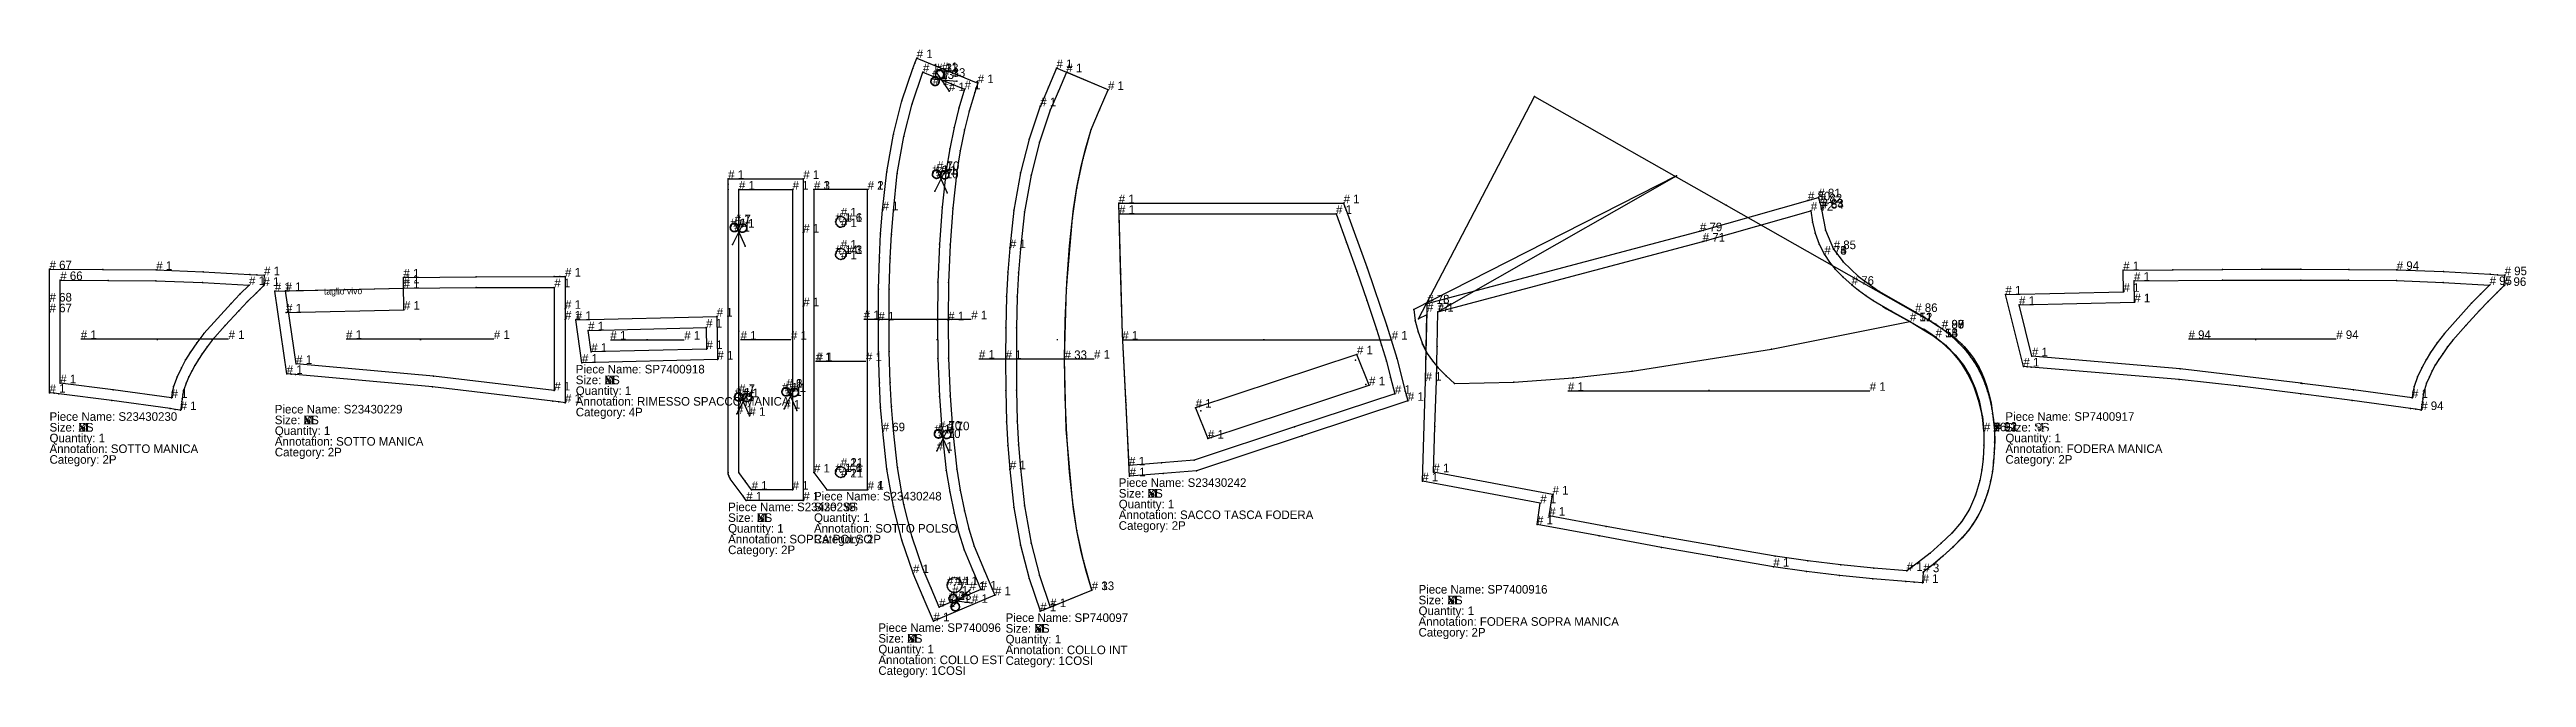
# Model space of a CAD drawing. Extents: x -10 to 8445, y -315 to 270.
# Drawn here: x 6137 to 8445, y -315 to 270 of the extents above; entities that cross this region are included whole.
import ezdxf

# ---------------------------------------------------------------- set-up
doc = ezdxf.new("R2010")
doc.units = 0

# ---------------------------------------------------------------- blocks, each defined once
blk = doc.blocks.new('S23430230-S_XS')
at = {"layer": '1'}
blk.add_lwpolyline([(-44102.6758, 53770.1055), (-44053.0352, 53769.7734), (-44003.3906, 53769.4375), (-44003.2617, 53769.4336), (-43959.625, 53767.832), (-43916.1406, 53765.3477), (-43909.4492, 53764.9297), (-43902.7617, 53764.5117), (-43903.4102, 53754.5039), (-43906.5703, 53751.3789), (-43909.7305, 53748.2539), (-43918.0586, 53739.9297), (-43926.2656, 53731.4688), (-43938.8984, 53717.7031), (-43951.1523, 53703.8828), (-43955.9336, 53697.7344), (-43960.4258, 53691.3594), (-43963.9883, 53686.043), (-43967.3203, 53680.5586), (-43970.1914, 53675.2969), (-43972.8203, 53669.8945), (-43975.4219, 53663.9531), (-43977.5586, 53657.8086), (-43978.5469, 53653.6758), (-43979.043, 53649.4453), (-43979.4063, 53646.8086), (-43979.7695, 53644.1602), (-43980.4961, 53638.875), (-43985.457, 53639.5742), (-43990.418, 53640.2773), (-44044.7266, 53647.8086), (-44093.8867, 53653.9883), (-44098.2813, 53654.5234), (-44102.6719, 53655.0625), (-44102.6758, 53730.0313), (-44102.6797, 53740.0313)], close=True, dxfattribs=at)
at = {"layer": '14'}
blk.add_lwpolyline([(-44092.6758, 53760.0352), (-44048.1289, 53759.7344), (-44003.5781, 53759.4375), (-43960.1406, 53757.8438), (-43916.7539, 53755.375), (-43925.2617, 53746.9648), (-43933.5586, 53738.3125), (-43958.8516, 53710.2734), (-43965.4805, 53701.5352), (-43971.7266, 53692.4805), (-43975.9883, 53685.5508), (-43979.8359, 53678.3477), (-43983.8008, 53669.7578), (-43987.0938, 53660.8359), (-43988.4141, 53655.5898), (-43989.0039, 53650.168), (-44043.4453, 53657.7266), (-44092.668, 53663.9102)], close=True, dxfattribs=at)
at = {"layer": '2'}
for p in [(-44102.6758, 53770.1055), (-44092.6758, 53760.0352), (-44053.0352, 53769.7734), (-44048.1289, 53759.7344), (-44003.5781, 53759.4375), (-44003.3906, 53769.4375), (-43960.1406, 53757.8438), (-43959.625, 53767.832), (-43916.1406, 53765.3477), (-43909.4492, 53764.9297), (-43902.7617, 53764.5117), (-43933.5586, 53738.3125), (-43916.7539, 53755.375), (-43909.7305, 53748.2539), (-43906.5703, 53751.3789), (-43903.4102, 53754.5039), (-43938.8984, 53717.7031), (-43926.2656, 53731.4688), (-43971.7266, 53692.4805), (-43960.4258, 53691.3594), (-43958.8516, 53710.2734), (-43951.1523, 53703.8828), (-43979.8359, 53678.3477), (-43972.8203, 53669.8945), (-43967.3203, 53680.5586), (-44102.6719, 53655.0625), (-44098.2813, 53654.5234), (-44093.8867, 53653.9883), (-44092.668, 53663.9102), (-44044.7266, 53647.8086), (-44043.4453, 53657.7266), (-43989.0039, 53650.168), (-43987.0938, 53660.8359), (-43979.7695, 53644.1602), (-43979.043, 53649.4453), (-43977.5586, 53657.8086), (-43990.418, 53640.2773), (-43985.457, 53639.5742), (-43980.4961, 53638.875)]:
    blk.add_point(p, dxfattribs=at)
at = {"layer": '3'}
for p in [(-44003.2617, 53769.4336), (-44102.6797, 53740.0313), (-43925.2617, 53746.9648), (-43918.0586, 53739.9297), (-44102.6758, 53730.0313), (-43965.4805, 53701.5352), (-43955.9336, 53697.7344), (-43983.8008, 53669.7578), (-43975.9883, 53685.5508), (-43970.1914, 53675.2969), (-43963.9883, 53686.043), (-43988.4141, 53655.5898), (-43979.4063, 53646.8086), (-43978.5469, 53653.6758), (-43975.4219, 53663.9531)]:
    blk.add_point(p, dxfattribs=at)
at = {"layer": '4'}
for p in [(-44003.2617, 53769.4336, 10), (-44102.6797, 53740.0313, 10), (-44102.6758, 53730.0313, 10)]:
    blk.add_point(p, dxfattribs=at)
at = {"layer": '5'}
blk.add_line((-44002.7188, 53704.4922), (-44001.7188, 53704.4922), dxfattribs=at)
at = {"layer": '7'}
blk.add_line((-44073.5508, 53705.1133), (-43935.8828, 53705.1133), dxfattribs=at)
at = {"layer": '1'}
for s, p in [('Size: XS', (-44102.6758, 53618.8711)), ('Piece Name: S23430230', (-44102.6758, 53628.8711))]:
    blk.add_text(s, height=8, dxfattribs=at).set_placement(p)
blk = doc.blocks.new('S23430230-S_S')
at = {"layer": '1'}
blk.add_lwpolyline([(-44102.6758, 53770.1055), (-44053.0352, 53769.7734), (-44003.3906, 53769.4375), (-44003.2617, 53769.4336), (-43959.625, 53767.832), (-43916.1406, 53765.3477), (-43909.4492, 53764.9297), (-43902.7617, 53764.5117), (-43903.4102, 53754.5039), (-43906.5703, 53751.3789), (-43909.7305, 53748.2539), (-43918.0586, 53739.9297), (-43926.2656, 53731.4688), (-43938.8984, 53717.7031), (-43951.1523, 53703.8828), (-43955.9336, 53697.7344), (-43960.4258, 53691.3594), (-43963.9883, 53686.043), (-43967.3203, 53680.5586), (-43970.1914, 53675.2969), (-43972.8203, 53669.8945), (-43975.4219, 53663.9531), (-43977.5586, 53657.8086), (-43978.5469, 53653.6758), (-43979.043, 53649.4453), (-43979.4063, 53646.8086), (-43979.7695, 53644.1602), (-43980.4961, 53638.875), (-43985.457, 53639.5742), (-43990.4141, 53640.2773), (-44044.7266, 53647.8086), (-44093.8867, 53653.9883), (-44098.2813, 53654.5234), (-44102.6719, 53655.0625), (-44102.6758, 53730.0313), (-44102.6797, 53740.0313)], close=True, dxfattribs=at)
at = {"layer": '14'}
blk.add_lwpolyline([(-44092.6758, 53760.0352), (-44048.1289, 53759.7344), (-44003.5781, 53759.4375), (-43960.1406, 53757.8438), (-43916.7539, 53755.375), (-43925.2617, 53746.9648), (-43933.5586, 53738.3125), (-43958.8516, 53710.2734), (-43965.4805, 53701.5352), (-43971.7266, 53692.4805), (-43975.9883, 53685.5508), (-43979.8359, 53678.3477), (-43983.8008, 53669.7578), (-43987.0938, 53660.8359), (-43988.4141, 53655.5898), (-43989.0039, 53650.168), (-44043.4453, 53657.7266), (-44092.668, 53663.9102)], close=True, dxfattribs=at)
at = {"layer": '2'}
for p in [(-44102.6758, 53770.1055), (-44092.6758, 53760.0352), (-44053.0352, 53769.7734), (-44048.1289, 53759.7344), (-44003.5781, 53759.4375), (-44003.3906, 53769.4375), (-43960.1406, 53757.8438), (-43959.625, 53767.832), (-43916.1406, 53765.3477), (-43909.4492, 53764.9297), (-43902.7617, 53764.5117), (-43933.5586, 53738.3125), (-43916.7539, 53755.375), (-43909.7305, 53748.2539), (-43906.5703, 53751.3789), (-43903.4102, 53754.5039), (-43938.8984, 53717.7031), (-43926.2656, 53731.4688), (-43971.7266, 53692.4805), (-43960.4258, 53691.3594), (-43958.8516, 53710.2734), (-43951.1523, 53703.8828), (-43979.8359, 53678.3477), (-43972.8203, 53669.8945), (-43967.3203, 53680.5586), (-44102.6719, 53655.0625), (-44098.2813, 53654.5234), (-44093.8867, 53653.9883), (-44092.668, 53663.9102), (-44044.7266, 53647.8086), (-44043.4453, 53657.7266), (-43989.0039, 53650.168), (-43987.0938, 53660.8359), (-43979.7695, 53644.1602), (-43979.043, 53649.4453), (-43977.5586, 53657.8086), (-43990.4141, 53640.2773), (-43985.457, 53639.5742), (-43980.4961, 53638.875)]:
    blk.add_point(p, dxfattribs=at)
at = {"layer": '3'}
for p in [(-44003.2617, 53769.4336), (-44102.6797, 53740.0313), (-43925.2617, 53746.9648), (-43918.0586, 53739.9297), (-44102.6758, 53730.0313), (-43965.4805, 53701.5352), (-43955.9336, 53697.7344), (-43983.8008, 53669.7578), (-43975.9883, 53685.5508), (-43970.1914, 53675.2969), (-43963.9883, 53686.043), (-43988.4141, 53655.5898), (-43979.4063, 53646.8086), (-43978.5469, 53653.6758), (-43975.4219, 53663.9531)]:
    blk.add_point(p, dxfattribs=at)
at = {"layer": '4'}
for p in [(-44003.2617, 53769.4336, 10), (-44102.6797, 53740.0313, 10), (-44102.6758, 53730.0313, 10)]:
    blk.add_point(p, dxfattribs=at)
at = {"layer": '5'}
blk.add_line((-44002.7188, 53704.4922), (-44001.7188, 53704.4922), dxfattribs=at)
at = {"layer": '7'}
blk.add_line((-44073.5508, 53705.1133), (-43935.8828, 53705.1133), dxfattribs=at)
at = {"layer": '1'}
for s, p in [('# 67', (-44102.6758, 53770.1055)), ('# 1', (-44003.2617, 53769.4336)), ('# 1', (-43903.4102, 53754.5039)), ('# 1', (-43902.7617, 53764.5117)), ('# 68', (-44102.6797, 53740.0313)), ('# 67', (-44102.6758, 53730.0313)), ('# 1', (-44102.6719, 53655.0625)), ('# 1', (-43980.4961, 53638.875)), ('Size: S', (-44102.6758, 53618.8711)), ('Piece Name: S23430230', (-44102.6758, 53628.8711)), ('Annotation: SOTTO MANICA', (-44102.6758, 53598.8711)), ('Quantity: 1', (-44102.6758, 53608.8711)), ('Category: 2P', (-44102.6758, 53588.8711))]:
    blk.add_text(s, height=8, dxfattribs=at).set_placement(p)
at = {"layer": '14'}
for s, p in [('# 66', (-44092.6758, 53760.0352)), ('# 1', (-43916.7539, 53755.375)), ('# 1', (-44092.668, 53663.9102)), ('# 1', (-43989.0039, 53650.168))]:
    blk.add_text(s, height=8, dxfattribs=at).set_placement(p)
at = {"layer": '2'}
for s, p in [('# 67', (-44102.6758, 53770.1055)), ('# 66', (-44092.6758, 53760.0352)), ('# 1', (-43916.7539, 53755.375)), ('# 1', (-43903.4102, 53754.5039)), ('# 1', (-43902.7617, 53764.5117)), ('# 1', (-44092.668, 53663.9102)), ('# 1', (-44102.6719, 53655.0625)), ('# 1', (-43989.0039, 53650.168)), ('# 1', (-43980.4961, 53638.875))]:
    blk.add_text(s, height=8, dxfattribs=at).set_placement(p)
at = {"layer": '3'}
for s, p in [('# 1', (-44003.2617, 53769.4336)), ('# 68', (-44102.6797, 53740.0313)), ('# 67', (-44102.6758, 53730.0313))]:
    blk.add_text(s, height=8, dxfattribs=at).set_placement(p)
at = {"layer": '4'}
for s, p in [('# 1', (-44003.2617, 53769.4336)), ('# 68', (-44102.6797, 53740.0313)), ('# 67', (-44102.6758, 53730.0313))]:
    blk.add_text(s, height=8, dxfattribs=at).set_placement(p)
at = {"layer": '7'}
for p in [(-44073.5508, 53705.1133), (-43935.8828, 53705.1133)]:
    blk.add_text('# 1', height=8, dxfattribs=at).set_placement(p)
blk = doc.blocks.new('S23430230-S_M')
at = {"layer": '1'}
blk.add_lwpolyline([(-44102.6758, 53770.1055), (-44053.0352, 53769.7734), (-44003.3906, 53769.4375), (-44003.2617, 53769.4336), (-43959.625, 53767.832), (-43916.1406, 53765.3477), (-43909.4492, 53764.9297), (-43902.7617, 53764.5117), (-43903.4102, 53754.5039), (-43906.5703, 53751.3789), (-43909.7305, 53748.2539), (-43918.0586, 53739.9297), (-43926.2656, 53731.4688), (-43938.8984, 53717.7031), (-43951.1523, 53703.8828), (-43955.9336, 53697.7344), (-43960.4258, 53691.3594), (-43963.9883, 53686.043), (-43967.3203, 53680.5586), (-43970.1914, 53675.2969), (-43972.8203, 53669.8945), (-43975.4219, 53663.9531), (-43977.5586, 53657.8086), (-43978.5469, 53653.6758), (-43979.043, 53649.4453), (-43979.4063, 53646.8086), (-43979.7695, 53644.1602), (-43980.4961, 53638.875), (-43985.457, 53639.5742), (-43990.418, 53640.2773), (-44044.7266, 53647.8086), (-44093.8867, 53653.9883), (-44098.2813, 53654.5234), (-44102.6719, 53655.0625), (-44102.6758, 53730.0313), (-44102.6797, 53740.0313)], close=True, dxfattribs=at)
at = {"layer": '14'}
blk.add_lwpolyline([(-44092.6758, 53760.0352), (-44048.1289, 53759.7344), (-44003.5781, 53759.4375), (-43960.1406, 53757.8438), (-43916.7539, 53755.375), (-43925.2617, 53746.9648), (-43933.5586, 53738.3125), (-43958.8516, 53710.2734), (-43965.4805, 53701.5352), (-43971.7266, 53692.4805), (-43975.9883, 53685.5508), (-43979.8359, 53678.3477), (-43983.8008, 53669.7578), (-43987.0938, 53660.8359), (-43988.4141, 53655.5898), (-43989.0039, 53650.168), (-44043.4453, 53657.7266), (-44092.668, 53663.9102)], close=True, dxfattribs=at)
at = {"layer": '2'}
for p in [(-44102.6758, 53770.1055), (-44092.6758, 53760.0352), (-44053.0352, 53769.7734), (-44048.1289, 53759.7344), (-44003.5781, 53759.4375), (-44003.3906, 53769.4375), (-43960.1406, 53757.8438), (-43959.625, 53767.832), (-43916.1406, 53765.3477), (-43909.4492, 53764.9297), (-43902.7617, 53764.5117), (-43933.5586, 53738.3125), (-43916.7539, 53755.375), (-43909.7305, 53748.2539), (-43906.5703, 53751.3789), (-43903.4102, 53754.5039), (-43938.8984, 53717.7031), (-43926.2656, 53731.4688), (-43971.7266, 53692.4805), (-43960.4258, 53691.3594), (-43958.8516, 53710.2734), (-43951.1523, 53703.8828), (-43979.8359, 53678.3477), (-43972.8203, 53669.8945), (-43967.3203, 53680.5586), (-44102.6719, 53655.0625), (-44098.2813, 53654.5234), (-44093.8867, 53653.9883), (-44092.668, 53663.9102), (-44044.7266, 53647.8086), (-44043.4453, 53657.7266), (-43989.0039, 53650.168), (-43987.0938, 53660.8359), (-43979.7695, 53644.1602), (-43979.043, 53649.4453), (-43977.5586, 53657.8086), (-43990.418, 53640.2773), (-43985.457, 53639.5742), (-43980.4961, 53638.875)]:
    blk.add_point(p, dxfattribs=at)
at = {"layer": '3'}
for p in [(-44003.2617, 53769.4336), (-44102.6797, 53740.0313), (-43925.2617, 53746.9648), (-43918.0586, 53739.9297), (-44102.6758, 53730.0313), (-43965.4805, 53701.5352), (-43955.9336, 53697.7344), (-43983.8008, 53669.7578), (-43975.9883, 53685.5508), (-43970.1914, 53675.2969), (-43963.9883, 53686.043), (-43988.4141, 53655.5898), (-43979.4063, 53646.8086), (-43978.5469, 53653.6758), (-43975.4219, 53663.9531)]:
    blk.add_point(p, dxfattribs=at)
at = {"layer": '4'}
for p in [(-44003.2617, 53769.4336, 10), (-44102.6797, 53740.0313, 10), (-44102.6758, 53730.0313, 10)]:
    blk.add_point(p, dxfattribs=at)
at = {"layer": '5'}
blk.add_line((-44002.7188, 53704.4922), (-44001.7188, 53704.4922), dxfattribs=at)
at = {"layer": '7'}
blk.add_line((-44073.5508, 53705.1133), (-43935.8828, 53705.1133), dxfattribs=at)
at = {"layer": '1'}
for s, p in [('Size: M', (-44102.6758, 53618.8711)), ('Piece Name: S23430230', (-44102.6758, 53628.8711))]:
    blk.add_text(s, height=8, dxfattribs=at).set_placement(p)
blk = doc.blocks.new('S23430230-S_L')
at = {"layer": '1'}
blk.add_lwpolyline([(-44102.6758, 53770.1055), (-44053.0352, 53769.7734), (-44003.3906, 53769.4375), (-44003.2617, 53769.4336), (-43959.625, 53767.832), (-43916.1406, 53765.3477), (-43909.4492, 53764.9297), (-43902.7617, 53764.5117), (-43903.4102, 53754.5039), (-43906.5703, 53751.3789), (-43909.7305, 53748.2539), (-43918.0586, 53739.9297), (-43926.2656, 53731.4688), (-43938.8984, 53717.7031), (-43951.1523, 53703.8828), (-43955.9336, 53697.7344), (-43960.4258, 53691.3594), (-43963.9883, 53686.043), (-43967.3203, 53680.5586), (-43970.1914, 53675.2969), (-43972.8203, 53669.8945), (-43975.4219, 53663.9531), (-43977.5586, 53657.8086), (-43978.5469, 53653.6758), (-43979.043, 53649.4453), (-43979.4063, 53646.8086), (-43979.7695, 53644.1602), (-43980.4961, 53638.875), (-43985.457, 53639.5742), (-43990.418, 53640.2773), (-44044.7266, 53647.8086), (-44093.8867, 53653.9883), (-44098.2813, 53654.5234), (-44102.6719, 53655.0625), (-44102.6758, 53730.0313), (-44102.6797, 53740.0234)], close=True, dxfattribs=at)
at = {"layer": '14'}
blk.add_lwpolyline([(-44092.6758, 53760.0352), (-44048.1289, 53759.7344), (-44003.5781, 53759.4375), (-43960.1406, 53757.8438), (-43916.7539, 53755.375), (-43925.2617, 53746.9648), (-43933.5586, 53738.3125), (-43958.8516, 53710.2734), (-43965.4805, 53701.5352), (-43971.7266, 53692.4805), (-43975.9883, 53685.5508), (-43979.8359, 53678.3477), (-43983.8008, 53669.7578), (-43987.0938, 53660.8359), (-43988.4141, 53655.5898), (-43989.0039, 53650.168), (-44043.4453, 53657.7266), (-44092.668, 53663.9102)], close=True, dxfattribs=at)
at = {"layer": '2'}
for p in [(-44102.6758, 53770.1055), (-44092.6758, 53760.0352), (-44053.0352, 53769.7734), (-44048.1289, 53759.7344), (-44003.5781, 53759.4375), (-44003.3906, 53769.4375), (-43960.1406, 53757.8438), (-43959.625, 53767.832), (-43916.1406, 53765.3477), (-43909.4492, 53764.9297), (-43902.7617, 53764.5117), (-43933.5586, 53738.3125), (-43916.7539, 53755.375), (-43909.7305, 53748.2539), (-43906.5703, 53751.3789), (-43903.4102, 53754.5039), (-43938.8984, 53717.7031), (-43926.2656, 53731.4688), (-43971.7266, 53692.4805), (-43960.4258, 53691.3594), (-43958.8516, 53710.2734), (-43951.1523, 53703.8828), (-43979.8359, 53678.3477), (-43972.8203, 53669.8945), (-43967.3203, 53680.5586), (-44102.6719, 53655.0625), (-44098.2813, 53654.5234), (-44093.8867, 53653.9883), (-44092.668, 53663.9102), (-44044.7266, 53647.8086), (-44043.4453, 53657.7266), (-43989.0039, 53650.168), (-43987.0938, 53660.8359), (-43979.7695, 53644.1602), (-43979.043, 53649.4453), (-43977.5586, 53657.8086), (-43990.418, 53640.2773), (-43985.457, 53639.5742), (-43980.4961, 53638.875)]:
    blk.add_point(p, dxfattribs=at)
at = {"layer": '3'}
for p in [(-44003.2617, 53769.4336), (-44102.6797, 53740.0234), (-43925.2617, 53746.9648), (-43918.0586, 53739.9297), (-44102.6758, 53730.0313), (-43965.4805, 53701.5352), (-43955.9336, 53697.7344), (-43983.8008, 53669.7578), (-43975.9883, 53685.5508), (-43970.1914, 53675.2969), (-43963.9883, 53686.043), (-43988.4141, 53655.5898), (-43979.4063, 53646.8086), (-43978.5469, 53653.6758), (-43975.4219, 53663.9531)]:
    blk.add_point(p, dxfattribs=at)
at = {"layer": '4'}
for p in [(-44003.2617, 53769.4336, 10), (-44102.6797, 53740.0234, 10), (-44102.6758, 53730.0313, 10)]:
    blk.add_point(p, dxfattribs=at)
at = {"layer": '5'}
blk.add_line((-44002.7188, 53704.4922), (-44001.7188, 53704.4922), dxfattribs=at)
at = {"layer": '7'}
blk.add_line((-44073.5508, 53705.1133), (-43935.8828, 53705.1133), dxfattribs=at)
at = {"layer": '1'}
for s, p in [('Size: L', (-44102.6758, 53618.8711)), ('Piece Name: S23430230', (-44102.6758, 53628.8711))]:
    blk.add_text(s, height=8, dxfattribs=at).set_placement(p)
blk = doc.blocks.new('S23430230-S_XL')
at = {"layer": '1'}
blk.add_lwpolyline([(-44102.6797, 53770.1055), (-44053.0391, 53769.7734), (-44003.3945, 53769.4375), (-44003.2617, 53769.4336), (-43959.625, 53767.832), (-43916.1406, 53765.3477), (-43909.4492, 53764.9297), (-43902.7617, 53764.5117), (-43903.4102, 53754.5039), (-43906.5703, 53751.3789), (-43909.7305, 53748.2539), (-43918.0586, 53739.9297), (-43926.2656, 53731.4688), (-43938.8984, 53717.7031), (-43951.1523, 53703.8828), (-43955.9336, 53697.7344), (-43960.4258, 53691.3594), (-43963.9883, 53686.043), (-43967.3203, 53680.5586), (-43970.1914, 53675.2969), (-43972.8203, 53669.8945), (-43975.4219, 53663.9531), (-43977.5586, 53657.8086), (-43978.5469, 53653.6758), (-43979.043, 53649.4453), (-43979.4023, 53646.8125), (-43979.7695, 53644.1602), (-43980.4961, 53638.875), (-43985.457, 53639.5742), (-43990.418, 53640.2773), (-44044.7266, 53647.8086), (-44093.8867, 53653.9883), (-44098.2813, 53654.5234), (-44102.6719, 53655.0625), (-44102.6797, 53730.0313), (-44102.6797, 53740.0234)], close=True, dxfattribs=at)
at = {"layer": '14'}
blk.add_lwpolyline([(-44092.6836, 53760.0352), (-44048.1328, 53759.7344), (-44003.582, 53759.4375), (-43960.1406, 53757.8438), (-43916.7539, 53755.375), (-43925.2617, 53746.9648), (-43933.5586, 53738.3125), (-43958.8516, 53710.2734), (-43965.4766, 53701.5352), (-43971.7266, 53692.4805), (-43975.9844, 53685.5547), (-43979.8359, 53678.3477), (-43983.7969, 53669.7578), (-43987.0938, 53660.8359), (-43988.4141, 53655.5898), (-43989.0039, 53650.168), (-44043.4453, 53657.7266), (-44092.668, 53663.9102)], close=True, dxfattribs=at)
at = {"layer": '2'}
for p in [(-44102.6797, 53770.1055), (-44092.6836, 53760.0352), (-44053.0391, 53769.7734), (-44048.1328, 53759.7344), (-44003.582, 53759.4375), (-44003.3945, 53769.4375), (-43960.1406, 53757.8438), (-43959.625, 53767.832), (-43916.1406, 53765.3477), (-43909.4492, 53764.9297), (-43902.7617, 53764.5117), (-43933.5586, 53738.3125), (-43916.7539, 53755.375), (-43909.7305, 53748.2539), (-43906.5703, 53751.3789), (-43903.4102, 53754.5039), (-43938.8984, 53717.7031), (-43926.2656, 53731.4688), (-43971.7266, 53692.4805), (-43960.4258, 53691.3594), (-43958.8516, 53710.2734), (-43951.1523, 53703.8828), (-43979.8359, 53678.3477), (-43972.8203, 53669.8945), (-43967.3203, 53680.5586), (-44102.6719, 53655.0625), (-44098.2813, 53654.5234), (-44093.8867, 53653.9883), (-44092.668, 53663.9102), (-44044.7266, 53647.8086), (-44043.4453, 53657.7266), (-43989.0039, 53650.168), (-43987.0938, 53660.8359), (-43979.7695, 53644.1602), (-43979.043, 53649.4453), (-43977.5586, 53657.8086), (-43990.418, 53640.2773), (-43985.457, 53639.5742), (-43980.4961, 53638.875)]:
    blk.add_point(p, dxfattribs=at)
at = {"layer": '3'}
for p in [(-44003.2617, 53769.4336), (-44102.6797, 53740.0234), (-43925.2617, 53746.9648), (-43918.0586, 53739.9297), (-44102.6797, 53730.0313), (-43965.4766, 53701.5352), (-43955.9336, 53697.7344), (-43983.7969, 53669.7578), (-43975.9844, 53685.5547), (-43970.1914, 53675.2969), (-43963.9883, 53686.043), (-43988.4141, 53655.5898), (-43979.4023, 53646.8125), (-43978.5469, 53653.6758), (-43975.4219, 53663.9531)]:
    blk.add_point(p, dxfattribs=at)
at = {"layer": '4'}
for p in [(-44003.2617, 53769.4336, 10), (-44102.6797, 53740.0234, 10), (-44102.6797, 53730.0313, 10)]:
    blk.add_point(p, dxfattribs=at)
at = {"layer": '5'}
blk.add_line((-44002.7188, 53704.4922), (-44001.7188, 53704.4922), dxfattribs=at)
at = {"layer": '7'}
blk.add_line((-44073.5508, 53705.1133), (-43935.8828, 53705.1133), dxfattribs=at)
at = {"layer": '1'}
for s, p in [('Size: XL', (-44102.6758, 53618.8711)), ('Piece Name: S23430230', (-44102.6758, 53628.8711))]:
    blk.add_text(s, height=8, dxfattribs=at).set_placement(p)
blk = doc.blocks.new('S23430229-S_XS')
at = {"layer": '1'}
blk.add_lwpolyline([(-44259.3125, 53757.0859), (-44139.293, 53759.8789), (-44139.4531, 53769.875), (-44071.793, 53770.6172), (-43998.8555, 53770.707), (-43993.8438, 53770.7227), (-43988.8281, 53770.7383), (-43988.8281, 53740.7109), (-43988.8281, 53730.7109), (-43988.8281, 53653.1914), (-43994.4844, 53653.9375), (-44000.1445, 53654.6875), (-44112.2813, 53668.1289), (-44240.1758, 53679.418), (-44244.1719, 53679.7188), (-44248.1719, 53680.0195)], close=True, dxfattribs=at)
at = {"layer": '14'}
blk.add_lwpolyline([(-44249.2461, 53757.3203), (-44194.2656, 53758.6016), (-44139.2891, 53759.8789), (-44071.7148, 53760.6172), (-43998.8359, 53760.7148), (-43998.8359, 53664.6172), (-44111.293, 53678.0781), (-44239.418, 53689.3789)], close=True, dxfattribs=at)
at = {"layer": '2'}
for p in [(-44259.3125, 53757.0859), (-44249.2461, 53757.3203), (-44194.2656, 53758.6016), (-44139.4531, 53769.875), (-44139.293, 53759.8789), (-44139.2891, 53759.8789), (-44139.2852, 53764.4336), (-44071.793, 53770.6172), (-44071.7148, 53760.6172), (-43998.8555, 53770.707), (-43998.8359, 53760.7148), (-43993.8438, 53770.7227), (-43988.8281, 53770.7383), (-44248.7773, 53737.3242), (-44138.9492, 53739.8828), (-44138.9414, 53739.8789), (-44239.418, 53689.3789), (-44248.1719, 53680.0195), (-44244.1719, 53679.7188), (-44240.1758, 53679.418), (-44112.2813, 53668.1289), (-44111.293, 53678.0781), (-43998.8359, 53664.6172), (-44000.1445, 53654.6875), (-43994.4844, 53653.9375), (-43988.8281, 53653.1914)]:
    blk.add_point(p, dxfattribs=at)
at = {"layer": '3'}
for p in [(-43988.8281, 53740.7109), (-43988.8281, 53730.7109)]:
    blk.add_point(p, dxfattribs=at)
at = {"layer": '4'}
for p in [(-43988.8281, 53740.7109, 10), (-43988.8281, 53730.7109, 10)]:
    blk.add_point(p, dxfattribs=at)
at = {"layer": '5'}
blk.add_line((-44124.0742, 53711.957), (-44123.0742, 53711.957), dxfattribs=at)
at = {"layer": '7'}
blk.add_line((-44192.875, 53712.6563), (-44055.2031, 53712.6563), dxfattribs=at)
at = {"layer": '8'}
for points in [[(-44138.9492, 53739.8828), (-44139.2852, 53764.4336)], [(-44248.7773, 53737.3242), (-44138.9414, 53739.8789)]]:
    blk.add_lwpolyline(points, dxfattribs=at)
at = {"layer": '1'}
for s, p in [('Size: XS', (-44259.3125, 53633.1914)), ('Piece Name: S23430229', (-44259.3125, 53643.1914))]:
    blk.add_text(s, height=8, dxfattribs=at).set_placement(p)
at = {"layer": '19'}
blk.add_text('taglio vivo', height=6, rotation=0.8952, dxfattribs=at).set_placement((-44213.4688, 53753.8164))
blk = doc.blocks.new('S23430229-S_S')
at = {"layer": '1'}
blk.add_lwpolyline([(-44259.3125, 53757.0859), (-44139.293, 53759.8789), (-44139.4531, 53769.875), (-44071.793, 53770.6172), (-43998.8555, 53770.707), (-43993.8438, 53770.7227), (-43988.8281, 53770.7383), (-43988.8281, 53740.7109), (-43988.8281, 53730.7109), (-43988.8281, 53653.1914), (-43994.4844, 53653.9375), (-44000.1445, 53654.6875), (-44112.2813, 53668.1289), (-44240.1758, 53679.4141), (-44244.1719, 53679.7188), (-44248.1719, 53680.0195)], close=True, dxfattribs=at)
at = {"layer": '14'}
blk.add_lwpolyline([(-44249.2461, 53757.3203), (-44194.2656, 53758.6016), (-44139.2891, 53759.8789), (-44071.7148, 53760.6172), (-43998.8359, 53760.7148), (-43998.8359, 53664.6172), (-44111.293, 53678.0781), (-44239.4141, 53689.3789)], close=True, dxfattribs=at)
at = {"layer": '2'}
for p in [(-44259.3125, 53757.0859), (-44249.2461, 53757.3203), (-44194.2656, 53758.6016), (-44139.4531, 53769.875), (-44139.293, 53759.8789), (-44139.2891, 53759.8789), (-44139.2852, 53764.4336), (-44071.793, 53770.6172), (-44071.7148, 53760.6172), (-43998.8555, 53770.707), (-43998.8359, 53760.7148), (-43993.8438, 53770.7227), (-43988.8281, 53770.7383), (-44248.7773, 53737.3242), (-44138.9492, 53739.8828), (-44138.9414, 53739.8789), (-44239.4141, 53689.3789), (-44248.1719, 53680.0195), (-44244.1719, 53679.7188), (-44240.1758, 53679.4141), (-44112.2813, 53668.1289), (-44111.293, 53678.0781), (-43998.8359, 53664.6172), (-44000.1445, 53654.6875), (-43994.4844, 53653.9375), (-43988.8281, 53653.1914)]:
    blk.add_point(p, dxfattribs=at)
at = {"layer": '3'}
for p in [(-43988.8281, 53740.7109), (-43988.8281, 53730.7109)]:
    blk.add_point(p, dxfattribs=at)
at = {"layer": '4'}
for p in [(-43988.8281, 53740.7109, 10), (-43988.8281, 53730.7109, 10)]:
    blk.add_point(p, dxfattribs=at)
at = {"layer": '5'}
blk.add_line((-44124.0742, 53711.957), (-44123.0742, 53711.957), dxfattribs=at)
at = {"layer": '7'}
blk.add_line((-44192.875, 53712.6563), (-44055.2031, 53712.6563), dxfattribs=at)
at = {"layer": '8'}
for points in [[(-44138.9492, 53739.8828), (-44139.2852, 53764.4336)], [(-44248.7773, 53737.3242), (-44138.9414, 53739.8789)]]:
    blk.add_lwpolyline(points, dxfattribs=at)
at = {"layer": '1'}
for s, p in [('# 1', (-44259.3125, 53757.0859)), ('# 1', (-44139.4531, 53769.875)), ('# 1', (-44139.293, 53759.8789)), ('# 1', (-43988.8281, 53770.7383)), ('# 1', (-43988.8281, 53740.7109)), ('# 1', (-43988.8281, 53730.7109)), ('# 1', (-44248.1719, 53680.0195)), ('Size: S', (-44259.3125, 53633.1914)), ('Piece Name: S23430229', (-44259.3125, 53643.1914)), ('# 1', (-43988.8281, 53653.1914)), ('Annotation: SOTTO MANICA', (-44259.3125, 53613.1914)), ('Quantity: 1', (-44259.3125, 53623.1914)), ('Category: 2P', (-44259.3125, 53603.1914))]:
    blk.add_text(s, height=8, dxfattribs=at).set_placement(p)
at = {"layer": '14'}
for p in [(-44249.2461, 53757.3203), (-43998.8359, 53760.7148), (-44239.4141, 53689.3789), (-43998.8359, 53664.6172)]:
    blk.add_text('# 1', height=8, dxfattribs=at).set_placement(p)
at = {"layer": '19'}
blk.add_text('taglio vivo', height=6, rotation=0.8952, dxfattribs=at).set_placement((-44213.4688, 53753.8164))
at = {"layer": '2'}
for p in [(-44259.3125, 53757.0859), (-44249.2461, 53757.3203), (-44139.4531, 53769.875), (-44139.293, 53759.8789), (-44139.2852, 53764.4336), (-43998.8359, 53760.7148), (-43988.8281, 53770.7383), (-44248.7773, 53737.3242), (-44138.9492, 53739.8828), (-44138.9414, 53739.8789), (-44248.1719, 53680.0195), (-44239.4141, 53689.3789), (-43998.8359, 53664.6172), (-43988.8281, 53653.1914)]:
    blk.add_text('# 1', height=8, dxfattribs=at).set_placement(p)
at = {"layer": '3'}
for p in [(-43988.8281, 53740.7109), (-43988.8281, 53730.7109)]:
    blk.add_text('# 1', height=8, dxfattribs=at).set_placement(p)
at = {"layer": '4'}
for p in [(-43988.8281, 53740.7109), (-43988.8281, 53730.7109)]:
    blk.add_text('# 1', height=8, dxfattribs=at).set_placement(p)
at = {"layer": '7'}
for p in [(-44192.875, 53712.6563), (-44055.2031, 53712.6563)]:
    blk.add_text('# 1', height=8, dxfattribs=at).set_placement(p)
at = {"layer": '8'}
for p in [(-44139.2852, 53764.4336), (-44248.7773, 53737.3242), (-44138.9492, 53739.8828), (-44138.9414, 53739.8789)]:
    blk.add_text('# 1', height=8, dxfattribs=at).set_placement(p)
blk = doc.blocks.new('S23430229-S_M')
at = {"layer": '1'}
blk.add_lwpolyline([(-44259.3125, 53757.0859), (-44139.293, 53759.8789), (-44139.4531, 53769.875), (-44071.793, 53770.6172), (-43998.8555, 53770.707), (-43993.8438, 53770.7227), (-43988.8281, 53770.7383), (-43988.8281, 53740.7109), (-43988.8281, 53730.7109), (-43988.8281, 53653.1914), (-43994.4844, 53653.9375), (-44000.1445, 53654.6875), (-44112.2813, 53668.1289), (-44240.1758, 53679.418), (-44244.1719, 53679.7188), (-44248.1719, 53680.0195)], close=True, dxfattribs=at)
at = {"layer": '14'}
blk.add_lwpolyline([(-44249.2461, 53757.3203), (-44194.2656, 53758.6016), (-44139.2891, 53759.8789), (-44071.7148, 53760.6172), (-43998.8359, 53760.7148), (-43998.8359, 53664.6172), (-44111.293, 53678.0781), (-44239.418, 53689.3789)], close=True, dxfattribs=at)
at = {"layer": '2'}
for p in [(-44259.3125, 53757.0859), (-44249.2461, 53757.3203), (-44194.2656, 53758.6016), (-44139.4531, 53769.875), (-44139.293, 53759.8789), (-44139.2891, 53759.8789), (-44139.2852, 53764.4336), (-44071.793, 53770.6172), (-44071.7148, 53760.6172), (-43998.8555, 53770.707), (-43998.8359, 53760.7148), (-43993.8438, 53770.7227), (-43988.8281, 53770.7383), (-44248.7773, 53737.3242), (-44138.9492, 53739.8828), (-44138.9414, 53739.8789), (-44239.418, 53689.3789), (-44248.1719, 53680.0195), (-44244.1719, 53679.7188), (-44240.1758, 53679.418), (-44112.2813, 53668.1289), (-44111.293, 53678.0781), (-43998.8359, 53664.6172), (-44000.1445, 53654.6875), (-43994.4844, 53653.9375), (-43988.8281, 53653.1914)]:
    blk.add_point(p, dxfattribs=at)
at = {"layer": '3'}
for p in [(-43988.8281, 53740.7109), (-43988.8281, 53730.7109)]:
    blk.add_point(p, dxfattribs=at)
at = {"layer": '4'}
for p in [(-43988.8281, 53740.7109, 10), (-43988.8281, 53730.7109, 10)]:
    blk.add_point(p, dxfattribs=at)
at = {"layer": '5'}
blk.add_line((-44124.0742, 53711.957), (-44123.0742, 53711.957), dxfattribs=at)
at = {"layer": '7'}
blk.add_line((-44192.875, 53712.6563), (-44055.2031, 53712.6563), dxfattribs=at)
at = {"layer": '8'}
for points in [[(-44138.9492, 53739.8828), (-44139.2852, 53764.4336)], [(-44248.7773, 53737.3242), (-44138.9414, 53739.8789)]]:
    blk.add_lwpolyline(points, dxfattribs=at)
at = {"layer": '1'}
for s, p in [('Size: M', (-44259.3125, 53633.1914)), ('Piece Name: S23430229', (-44259.3125, 53643.1914))]:
    blk.add_text(s, height=8, dxfattribs=at).set_placement(p)
at = {"layer": '19'}
blk.add_text('taglio vivo', height=6, rotation=0.8952, dxfattribs=at).set_placement((-44213.4688, 53753.8164))
blk = doc.blocks.new('S23430229-S_L')
at = {"layer": '1'}
blk.add_lwpolyline([(-44259.3125, 53757.0859), (-44139.293, 53759.8789), (-44139.4531, 53769.875), (-44071.793, 53770.6172), (-43998.8555, 53770.707), (-43993.8438, 53770.7227), (-43988.8281, 53770.7383), (-43988.8281, 53740.7109), (-43988.8281, 53730.7109), (-43988.8281, 53653.1914), (-43994.4844, 53653.9375), (-44000.1445, 53654.6875), (-44112.2813, 53668.1289), (-44240.1758, 53679.418), (-44244.1719, 53679.7188), (-44248.1719, 53680.0195)], close=True, dxfattribs=at)
at = {"layer": '14'}
blk.add_lwpolyline([(-44249.2461, 53757.3203), (-44194.2656, 53758.6016), (-44139.2891, 53759.8789), (-44071.7148, 53760.6172), (-43998.8359, 53760.7148), (-43998.8359, 53664.6172), (-44111.293, 53678.0781), (-44239.418, 53689.3789)], close=True, dxfattribs=at)
at = {"layer": '2'}
for p in [(-44259.3125, 53757.0859), (-44249.2461, 53757.3203), (-44194.2656, 53758.6016), (-44139.4531, 53769.875), (-44139.293, 53759.8789), (-44139.2891, 53759.8789), (-44139.2852, 53764.4336), (-44071.793, 53770.6172), (-44071.7148, 53760.6172), (-43998.8555, 53770.707), (-43998.8359, 53760.7148), (-43993.8438, 53770.7227), (-43988.8281, 53770.7383), (-44248.7773, 53737.3242), (-44138.9492, 53739.8828), (-44138.9414, 53739.8789), (-44239.418, 53689.3789), (-44248.1719, 53680.0195), (-44244.1719, 53679.7188), (-44240.1758, 53679.418), (-44112.2813, 53668.1289), (-44111.293, 53678.0781), (-43998.8359, 53664.6172), (-44000.1445, 53654.6875), (-43994.4844, 53653.9375), (-43988.8281, 53653.1914)]:
    blk.add_point(p, dxfattribs=at)
at = {"layer": '3'}
for p in [(-43988.8281, 53740.7109), (-43988.8281, 53730.7109)]:
    blk.add_point(p, dxfattribs=at)
at = {"layer": '4'}
for p in [(-43988.8281, 53740.7109, 10), (-43988.8281, 53730.7109, 10)]:
    blk.add_point(p, dxfattribs=at)
at = {"layer": '5'}
blk.add_line((-44124.0742, 53711.957), (-44123.0742, 53711.957), dxfattribs=at)
at = {"layer": '7'}
blk.add_line((-44192.875, 53712.6563), (-44055.2031, 53712.6563), dxfattribs=at)
at = {"layer": '8'}
for points in [[(-44138.9492, 53739.8828), (-44139.2852, 53764.4336)], [(-44248.7773, 53737.3242), (-44138.9414, 53739.8789)]]:
    blk.add_lwpolyline(points, dxfattribs=at)
at = {"layer": '1'}
for s, p in [('Size: L', (-44259.3125, 53633.1914)), ('Piece Name: S23430229', (-44259.3125, 53643.1914))]:
    blk.add_text(s, height=8, dxfattribs=at).set_placement(p)
at = {"layer": '19'}
blk.add_text('taglio vivo', height=6, rotation=0.8952, dxfattribs=at).set_placement((-44213.4688, 53753.8164))
blk = doc.blocks.new('S23430229-S_XL')
at = {"layer": '1'}
blk.add_lwpolyline([(-44259.3125, 53757.0859), (-44139.293, 53759.8789), (-44139.4531, 53769.875), (-44071.793, 53770.6172), (-43998.8555, 53770.707), (-43993.8438, 53770.7227), (-43988.8281, 53770.7383), (-43988.8281, 53740.7109), (-43988.8281, 53730.7109), (-43988.8281, 53653.1914), (-43994.4844, 53653.9375), (-44000.1445, 53654.6875), (-44112.2813, 53668.1289), (-44240.1758, 53679.418), (-44244.1719, 53679.7188), (-44248.1719, 53680.0195)], close=True, dxfattribs=at)
at = {"layer": '14'}
blk.add_lwpolyline([(-44249.2461, 53757.3203), (-44194.2656, 53758.6016), (-44139.2891, 53759.8789), (-44071.7148, 53760.6172), (-43998.8359, 53760.7148), (-43998.8359, 53664.6172), (-44111.293, 53678.0781), (-44239.418, 53689.3789)], close=True, dxfattribs=at)
at = {"layer": '2'}
for p in [(-44259.3125, 53757.0859), (-44249.2461, 53757.3203), (-44194.2656, 53758.6016), (-44139.4531, 53769.875), (-44139.293, 53759.8789), (-44139.2891, 53759.8789), (-44139.2852, 53764.4336), (-44071.793, 53770.6172), (-44071.7148, 53760.6172), (-43998.8555, 53770.707), (-43998.8359, 53760.7148), (-43993.8438, 53770.7227), (-43988.8281, 53770.7383), (-44248.7773, 53737.3242), (-44138.9492, 53739.8828), (-44138.9414, 53739.8789), (-44239.418, 53689.3789), (-44248.1719, 53680.0195), (-44244.1719, 53679.7188), (-44240.1758, 53679.418), (-44112.2813, 53668.1289), (-44111.293, 53678.0781), (-43998.8359, 53664.6172), (-44000.1445, 53654.6875), (-43994.4844, 53653.9375), (-43988.8281, 53653.1914)]:
    blk.add_point(p, dxfattribs=at)
at = {"layer": '3'}
for p in [(-43988.8281, 53740.7109), (-43988.8281, 53730.7109)]:
    blk.add_point(p, dxfattribs=at)
at = {"layer": '4'}
for p in [(-43988.8281, 53740.7109, 10), (-43988.8281, 53730.7109, 10)]:
    blk.add_point(p, dxfattribs=at)
at = {"layer": '5'}
blk.add_line((-44124.0742, 53711.957), (-44123.0742, 53711.957), dxfattribs=at)
at = {"layer": '7'}
blk.add_line((-44192.875, 53712.6563), (-44055.2031, 53712.6563), dxfattribs=at)
at = {"layer": '8'}
for points in [[(-44138.9492, 53739.8828), (-44139.2852, 53764.4336)], [(-44248.7773, 53737.3242), (-44138.9414, 53739.8789)]]:
    blk.add_lwpolyline(points, dxfattribs=at)
at = {"layer": '1'}
for s, p in [('Size: XL', (-44259.3125, 53633.1914)), ('Piece Name: S23430229', (-44259.3125, 53643.1914))]:
    blk.add_text(s, height=8, dxfattribs=at).set_placement(p)
at = {"layer": '19'}
blk.add_text('taglio vivo', height=6, rotation=0.8952, dxfattribs=at).set_placement((-44213.4688, 53753.8164))
blk = doc.blocks.new('SP7400918-S_XS')
at = {"layer": '1'}
blk.add_lwpolyline([(-44128.7813, 53730.1172), (-44254.9922, 53727.1836), (-44260.75, 53767.0586), (-44129.4453, 53770.1211)], close=True, dxfattribs=at)
at = {"layer": '14'}
blk.add_lwpolyline([(-44138.9453, 53739.8789), (-44246.3633, 53737.3789), (-44249.2461, 53757.3359), (-44139.2891, 53759.8789)], close=True, dxfattribs=at)
at = {"layer": '2'}
for p in [(-44260.75, 53767.0586), (-44249.2461, 53757.3359), (-44139.2891, 53759.8789), (-44129.4453, 53770.1211), (-44246.3633, 53737.3789), (-44138.9453, 53739.8789), (-44254.9922, 53727.1836), (-44128.7813, 53730.1172)]:
    blk.add_point(p, dxfattribs=at)
at = {"layer": '5'}
blk.add_line((-44194.7656, 53748.6445), (-44193.7656, 53748.6445), dxfattribs=at)
at = {"layer": '7'}
blk.add_line((-44228.5117, 53748.6328), (-44159.6758, 53748.6328), dxfattribs=at)
at = {"layer": '1'}
for s, p in [('Size: XS', (-44260.75, 53707.1797)), ('Piece Name: SP7400918', (-44260.75, 53717.1797))]:
    blk.add_text(s, height=8, dxfattribs=at).set_placement(p)
blk = doc.blocks.new('SP7400918-S_S')
at = {"layer": '1'}
blk.add_lwpolyline([(-44128.7813, 53730.1172), (-44254.9922, 53727.1836), (-44260.7539, 53767.0586), (-44129.4453, 53770.1211)], close=True, dxfattribs=at)
at = {"layer": '14'}
blk.add_lwpolyline([(-44138.9453, 53739.8789), (-44246.3633, 53737.3789), (-44249.2461, 53757.3359), (-44139.2891, 53759.8789)], close=True, dxfattribs=at)
at = {"layer": '2'}
for p in [(-44260.7539, 53767.0586), (-44249.2461, 53757.3359), (-44139.2891, 53759.8789), (-44129.4453, 53770.1211), (-44246.3633, 53737.3789), (-44138.9453, 53739.8789), (-44254.9922, 53727.1836), (-44128.7813, 53730.1172)]:
    blk.add_point(p, dxfattribs=at)
at = {"layer": '5'}
blk.add_line((-44194.7656, 53748.6445), (-44193.7656, 53748.6445), dxfattribs=at)
at = {"layer": '7'}
blk.add_line((-44228.5117, 53748.6328), (-44159.6758, 53748.6328), dxfattribs=at)
at = {"layer": '1'}
for s, p in [('# 1', (-44260.7539, 53767.0586)), ('# 1', (-44129.4453, 53770.1211)), ('# 1', (-44254.9922, 53727.1836)), ('# 1', (-44128.7813, 53730.1172)), ('Size: S', (-44260.75, 53707.1797)), ('Piece Name: SP7400918', (-44260.75, 53717.1797)), ('Annotation: RIMESSO SPACCO MANICA', (-44260.75, 53687.1797)), ('Quantity: 1', (-44260.75, 53697.1797)), ('Category: 4P', (-44260.75, 53677.1797))]:
    blk.add_text(s, height=8, dxfattribs=at).set_placement(p)
at = {"layer": '14'}
for p in [(-44249.2461, 53757.3359), (-44139.2891, 53759.8789), (-44246.3633, 53737.3789), (-44138.9453, 53739.8789)]:
    blk.add_text('# 1', height=8, dxfattribs=at).set_placement(p)
at = {"layer": '2'}
for p in [(-44260.7539, 53767.0586), (-44249.2461, 53757.3359), (-44139.2891, 53759.8789), (-44129.4453, 53770.1211), (-44254.9922, 53727.1836), (-44246.3633, 53737.3789), (-44138.9453, 53739.8789), (-44128.7813, 53730.1172)]:
    blk.add_text('# 1', height=8, dxfattribs=at).set_placement(p)
at = {"layer": '7'}
for p in [(-44228.5117, 53748.6328), (-44159.6758, 53748.6328)]:
    blk.add_text('# 1', height=8, dxfattribs=at).set_placement(p)
blk = doc.blocks.new('SP7400918-S_M')
at = {"layer": '1'}
blk.add_lwpolyline([(-44128.7813, 53730.1172), (-44254.9922, 53727.1836), (-44260.75, 53767.0586), (-44129.4453, 53770.1211)], close=True, dxfattribs=at)
at = {"layer": '14'}
blk.add_lwpolyline([(-44138.9453, 53739.8789), (-44246.3633, 53737.3789), (-44249.2461, 53757.3359), (-44139.2891, 53759.8789)], close=True, dxfattribs=at)
at = {"layer": '2'}
for p in [(-44260.75, 53767.0586), (-44249.2461, 53757.3359), (-44139.2891, 53759.8789), (-44129.4453, 53770.1211), (-44246.3633, 53737.3789), (-44138.9453, 53739.8789), (-44254.9922, 53727.1836), (-44128.7813, 53730.1172)]:
    blk.add_point(p, dxfattribs=at)
at = {"layer": '5'}
blk.add_line((-44194.7656, 53748.6445), (-44193.7656, 53748.6445), dxfattribs=at)
at = {"layer": '7'}
blk.add_line((-44228.5117, 53748.6328), (-44159.6758, 53748.6328), dxfattribs=at)
at = {"layer": '1'}
for s, p in [('Size: M', (-44260.75, 53707.1797)), ('Piece Name: SP7400918', (-44260.75, 53717.1797))]:
    blk.add_text(s, height=8, dxfattribs=at).set_placement(p)
blk = doc.blocks.new('SP7400918-S_L')
at = {"layer": '1'}
blk.add_lwpolyline([(-44128.7813, 53730.1172), (-44254.9922, 53727.1836), (-44260.75, 53767.0586), (-44129.4453, 53770.1211)], close=True, dxfattribs=at)
at = {"layer": '14'}
blk.add_lwpolyline([(-44138.9453, 53739.8789), (-44246.3633, 53737.3789), (-44249.2461, 53757.3359), (-44139.2891, 53759.8789)], close=True, dxfattribs=at)
at = {"layer": '2'}
for p in [(-44260.75, 53767.0586), (-44249.2461, 53757.3359), (-44139.2891, 53759.8789), (-44129.4453, 53770.1211), (-44246.3633, 53737.3789), (-44138.9453, 53739.8789), (-44254.9922, 53727.1836), (-44128.7813, 53730.1172)]:
    blk.add_point(p, dxfattribs=at)
at = {"layer": '5'}
blk.add_line((-44194.7656, 53748.6445), (-44193.7656, 53748.6445), dxfattribs=at)
at = {"layer": '7'}
blk.add_line((-44228.5117, 53748.6328), (-44159.6758, 53748.6328), dxfattribs=at)
at = {"layer": '1'}
for s, p in [('Size: L', (-44260.75, 53707.1797)), ('Piece Name: SP7400918', (-44260.75, 53717.1797))]:
    blk.add_text(s, height=8, dxfattribs=at).set_placement(p)
blk = doc.blocks.new('SP7400918-S_XL')
at = {"layer": '1'}
blk.add_lwpolyline([(-44128.7813, 53730.1172), (-44254.9922, 53727.1836), (-44260.75, 53767.0586), (-44129.4453, 53770.1211)], close=True, dxfattribs=at)
at = {"layer": '14'}
blk.add_lwpolyline([(-44138.9453, 53739.8789), (-44246.3633, 53737.3789), (-44249.2461, 53757.3359), (-44139.2891, 53759.8789)], close=True, dxfattribs=at)
at = {"layer": '2'}
for p in [(-44260.75, 53767.0586), (-44249.2461, 53757.3359), (-44139.2891, 53759.8789), (-44129.4453, 53770.1211), (-44246.3633, 53737.3789), (-44138.9453, 53739.8789), (-44254.9922, 53727.1836), (-44128.7813, 53730.1172)]:
    blk.add_point(p, dxfattribs=at)
at = {"layer": '5'}
blk.add_line((-44194.7656, 53748.6445), (-44193.7656, 53748.6445), dxfattribs=at)
at = {"layer": '7'}
blk.add_line((-44228.5117, 53748.6328), (-44159.6758, 53748.6328), dxfattribs=at)
at = {"layer": '1'}
for s, p in [('Size: XL', (-44260.75, 53707.1797)), ('Piece Name: SP7400918', (-44260.75, 53717.1797))]:
    blk.add_text(s, height=8, dxfattribs=at).set_placement(p)
blk = doc.blocks.new('S23430233-S_XS')
at = {"layer": '1'}
blk.add_lwpolyline([(-32489.9375, 61698.3867), (-32543.0684, 61698.3828), (-32544.5703, 61700.4063), (-32546.0703, 61702.4258), (-32557.9688, 61718.4727), (-32558.7988, 61719.832), (-32559.4316, 61721.2969), (-32559.8066, 61722.8438), (-32559.9355, 61724.4297), (-32559.9316, 61988), (-32559.9336, 61993), (-32559.9336, 61998), (-32489.9375, 61998.0078), (-32489.9375, 61948), (-32489.9375, 61879.3438)], close=True, dxfattribs=at)
at = {"layer": '14'}
blk.add_lwpolyline([(-32499.9375, 61708.3828), (-32538.0449, 61708.3789), (-32543.9902, 61716.4063), (-32549.9355, 61724.4297), (-32549.9355, 61856.2148), (-32549.9355, 61988), (-32499.9375, 61988.0039)], close=True, dxfattribs=at)
at = {"layer": '2'}
for p in [(-32559.9336, 61998), (-32489.9375, 61998.0078), (-32559.9336, 61993), (-32559.9316, 61988), (-32549.9355, 61988), (-32499.9375, 61988.0039), (-32557.9434, 61953.0547), (-32557.9434, 61953.0508), (-32557.8594, 61952.2969), (-32557.7773, 61951.543), (-32557.5254, 61954.5156), (-32557.4727, 61950.8438), (-32556.5801, 61955.7031), (-32555.25, 61956.4453), (-32554.5, 61956.6055), (-32554.1191, 61956.6094), (-32553.7383, 61956.6133), (-32553.7383, 61956.6133), (-32553.7383, 61956.6133), (-32552.0918, 61956.0742), (-32550.8359, 61954.8867), (-32550.5938, 61950.9336), (-32550.3848, 61951.6641), (-32550.3691, 61952.5234), (-32550.3691, 61952.5195), (-32550.3633, 61952.1406), (-32550.3594, 61951.7578), (-32550.209, 61953.2695), (-32550.1953, 61951.0078), (-32550.1758, 61952.3984), (-32550.1758, 61952.3945), (-32549, 61955.1719), (-32546.1602, 61956.0859), (-32546.1563, 61956.0859), (-32546.1563, 61956.0859), (-32544.6934, 61955.6602), (-32543.5039, 61954.7148), (-32543.2871, 61954.3984), (-32543.0703, 61954.0859), (-32542.7695, 61953.3828), (-32542.5996, 61951.8672), (-32542.5996, 61951.8672), (-32556.4922, 61949.6758), (-32555.7832, 61936.9727), (-32555.1426, 61948.9766), (-32554.3867, 61948.8359), (-32554.3867, 61948.8359), (-32553.625, 61948.8477), (-32552.1738, 61949.3086), (-32551.5469, 61949.7422), (-32549.4648, 61949.6758), (-32548.2754, 61948.7266), (-32546.8164, 61948.3047), (-32546.8164, 61948.3047), (-32545.9414, 61948.3438), (-32544.3281, 61948.9648), (-32544.0957, 61935.1875), (-32543.1387, 61950.2188), (-32549.9355, 61856.2148), (-32553.9375, 61795.1484), (-32553.9375, 61795.1445), (-32553.9336, 61794.7656), (-32553.9277, 61794.3828), (-32553.4668, 61792.9336), (-32553.3984, 61796.793), (-32552.4863, 61791.7695), (-32552.2109, 61798.0508), (-32551.1328, 61791.0664), (-32550.6016, 61798.6758), (-32550.3809, 61790.9297), (-32550.3809, 61790.9297), (-32550, 61790.9375), (-32549.7285, 61798.707), (-32549.7285, 61798.707), (-32549.7246, 61798.707), (-32549.6172, 61790.9414), (-32548.8672, 61791.1016), (-32548.0859, 61798.168), (-32547.5352, 61791.8398), (-32546.8301, 61796.9766), (-32546.5859, 61793.0313), (-32546.3633, 61794.6172), (-32546.3633, 61794.6133), (-32546.3027, 61793.7383), (-32546.2324, 61794.1133), (-32546.1992, 61795.3672), (-32546.1914, 61793.1016), (-32546.1621, 61794.4922), (-32546.1621, 61794.4883), (-32545.9414, 61796.0781), (-32545.8906, 61792.3984), (-32545.6738, 61792.0859), (-32545.5293, 61796.7188), (-32545.457, 61791.7695), (-32544.9473, 61797.2109), (-32544.3652, 61797.7031), (-32544.2676, 61790.8242), (-32542.9141, 61798.1641), (-32542.8066, 61790.3984), (-32542.8066, 61790.3984), (-32542.1504, 61798.1758), (-32542.1504, 61798.1758), (-32542.1504, 61798.1758), (-32539.9629, 61791.3047), (-32539.4961, 61796.8086), (-32538.5938, 61793.9609), (-32538.5938, 61793.9609), (-32509.8496, 61799.957), (-32509.8496, 61799.9492), (-32509.6797, 61798.4453), (-32509.6406, 61800.6875), (-32509.4336, 61801.4219), (-32508.9453, 61797.1094), (-32508.4824, 61802.6094), (-32507.8555, 61803.0469), (-32507.7559, 61796.1602), (-32506.4063, 61803.5039), (-32506.293, 61795.7422), (-32506.293, 61795.7422), (-32505.6445, 61803.5117), (-32505.6445, 61803.5117), (-32505.6445, 61803.5117), (-32505.5313, 61795.7539), (-32504.9121, 61803.3047), (-32504.1797, 61803.1016), (-32504.0801, 61796.2148), (-32503.498, 61796.707), (-32502.9902, 61802.1523), (-32502.916, 61797.1992), (-32502.2754, 61799.4297), (-32502.2754, 61799.4258), (-32502.252, 61800.8164), (-32502.2402, 61798.5547), (-32502.2168, 61798.5508), (-32502.168, 61800.0625), (-32502.082, 61799.3047), (-32502.082, 61799.3008), (-32501.6152, 61796.9453), (-32500.9063, 61802.0781), (-32500.3633, 61795.7539), (-32498.7227, 61795.2109), (-32498.7227, 61795.2109), (-32498.0664, 61802.9883), (-32498.0664, 61802.9883), (-32498.0664, 61802.9883), (-32497.8496, 61795.2461), (-32497.332, 61802.7734), (-32496.5996, 61802.5625), (-32496.2363, 61795.8672), (-32495.0449, 61797.1211), (-32494.9746, 61800.9805), (-32494.5137, 61799.5273), (-32494.5098, 61799.1484), (-32494.5059, 61798.7734), (-32494.5059, 61798.7695), (-32551.7754, 61779.0664), (-32540.0879, 61777.2813), (-32507.6895, 61783.875), (-32496.002, 61782.0898), (-32559.9355, 61724.4297), (-32559.4316, 61721.2969), (-32549.9355, 61724.4297), (-32557.9688, 61718.4727), (-32546.0703, 61702.4258), (-32544.5703, 61700.4063), (-32543.9902, 61716.4063), (-32543.0684, 61698.3828), (-32538.0449, 61708.3789), (-32499.9375, 61708.3828), (-32489.9375, 61698.3867)]:
    blk.add_point(p, dxfattribs=at)
at = {"layer": '3'}
for p in [(-32557.8066, 61953.8086), (-32557.6602, 61951.1797), (-32557.1113, 61955.1563), (-32555.9316, 61956.1133), (-32552.8848, 61956.4336), (-32551.3984, 61955.5508), (-32550.4785, 61954.0898), (-32550.3145, 61951.3789), (-32549.9492, 61953.9805), (-32547.6719, 61955.9063), (-32545.4043, 61955.9414), (-32544.0527, 61955.2461), (-32542.8867, 61953.7539), (-32542.7773, 61951.0117), (-32542.6484, 61952.6367), (-32557.0137, 61950.2383), (-32555.8359, 61949.2969), (-32552.8965, 61949.0352), (-32551.8457, 61949.4922), (-32551.041, 61950.3086), (-32549.8613, 61950.3242), (-32548.916, 61949.1406), (-32547.5664, 61948.4453), (-32545.1172, 61948.6094), (-32543.6641, 61949.5273), (-32489.9375, 61948), (-32489.9375, 61879.3438), (-32553.7676, 61793.6367), (-32553.7598, 61796), (-32553.0313, 61792.3047), (-32552.875, 61797.4883), (-32551.8281, 61791.3828), (-32551.4238, 61798.4141), (-32548.877, 61798.5273), (-32548.1836, 61791.4375), (-32547.3926, 61797.6406), (-32547.0332, 61792.4102), (-32546.4707, 61796.1836), (-32546.4082, 61793.3672), (-32546.3145, 61793.8516), (-32546.1895, 61795.3633), (-32546.0781, 61792.7344), (-32545.7656, 61796.418), (-32544.9063, 61791.2383), (-32543.6465, 61797.9727), (-32543.5566, 61790.5391), (-32542.5273, 61798.2109), (-32541.293, 61790.5664), (-32540.6875, 61797.7578), (-32539.0137, 61792.4961), (-32538.7617, 61795.4805), (-32509.8379, 61799.1914), (-32509.3789, 61797.7422), (-32508.9844, 61802.0391), (-32508.3984, 61796.5781), (-32508.1875, 61802.8633), (-32507.1367, 61803.3125), (-32507.0469, 61795.875), (-32505.9219, 61795.7109), (-32504.8008, 61795.9453), (-32503.5332, 61802.6836), (-32502.5527, 61801.5117), (-32502.5352, 61797.8594), (-32501.9727, 61797.7383), (-32501.8535, 61800.8906), (-32501.0547, 61796.2852), (-32499.5801, 61802.8125), (-32499.5742, 61795.3906), (-32497.0273, 61795.5117), (-32495.7109, 61801.8516), (-32495.5703, 61796.4297), (-32494.6836, 61797.9141), (-32494.6367, 61800.2852), (-32559.8066, 61722.8438), (-32558.7988, 61719.832)]:
    blk.add_point(p, dxfattribs=at)
at = {"layer": '4'}
for p in [(-32489.9375, 61948, 10), (-32489.9375, 61879.3438, 10)]:
    blk.add_point(p, dxfattribs=at)
at = {"layer": '5'}
blk.add_line((-32524.9375, 61848.1953), (-32523.9375, 61848.1953), dxfattribs=at)
at = {"layer": '7'}
blk.add_line((-32548.377, 61848.1953), (-32501.4941, 61848.1953), dxfattribs=at)
at = {"layer": '8'}
for points in [[(-32557.9434, 61953.0547), (-32557.8066, 61953.8086), (-32557.5254, 61954.5156), (-32557.1113, 61955.1563), (-32556.5801, 61955.7031), (-32555.9316, 61956.1133), (-32555.25, 61956.4453), (-32554.5, 61956.6055), (-32554.1191, 61956.6094), (-32553.7383, 61956.6133)], [(-32554.3867, 61948.8359), (-32555.1426, 61948.9766), (-32555.8359, 61949.2969), (-32556.4922, 61949.6758), (-32557.0137, 61950.2383), (-32557.4727, 61950.8438), (-32557.6602, 61951.1797), (-32557.7773, 61951.543), (-32557.8594, 61952.2969), (-32557.9434, 61953.0508)], [(-32546.1602, 61956.0859), (-32555.7832, 61936.9727)], [(-32550.1758, 61952.3945), (-32550.3848, 61951.6641), (-32550.5938, 61950.9336), (-32551.041, 61950.3086), (-32551.5469, 61949.7422), (-32551.8457, 61949.4922), (-32552.1738, 61949.3086), (-32552.8965, 61949.0352), (-32553.625, 61948.8477), (-32554.3867, 61948.8359)], [(-32553.7383, 61956.6133), (-32544.0957, 61935.1875)], [(-32553.7383, 61956.6133), (-32552.8848, 61956.4336), (-32552.0918, 61956.0742), (-32551.3984, 61955.5508), (-32550.8359, 61954.8867), (-32550.4785, 61954.0898), (-32550.209, 61953.2695), (-32550.1758, 61952.3984)], [(-32550.3691, 61952.5234), (-32549.9492, 61953.9805), (-32549, 61955.1719), (-32547.6719, 61955.9063), (-32546.1563, 61956.0859)], [(-32546.8164, 61948.3047), (-32547.5664, 61948.4453), (-32548.2754, 61948.7266), (-32548.916, 61949.1406), (-32549.4648, 61949.6758), (-32549.8613, 61950.3242), (-32550.1953, 61951.0078), (-32550.3145, 61951.3789), (-32550.3594, 61951.7578), (-32550.3633, 61952.1406), (-32550.3691, 61952.5195)], [(-32542.5996, 61951.8672), (-32542.7773, 61951.0117), (-32543.1387, 61950.2188), (-32543.6641, 61949.5273), (-32544.3281, 61948.9648), (-32545.1172, 61948.6094), (-32545.9414, 61948.3438), (-32546.8164, 61948.3047)], [(-32546.1563, 61956.0859), (-32545.4043, 61955.9414), (-32544.6934, 61955.6602), (-32544.0527, 61955.2461), (-32543.5039, 61954.7148), (-32543.2871, 61954.3984), (-32543.0703, 61954.0859), (-32542.8867, 61953.7539), (-32542.7695, 61953.3828), (-32542.6484, 61952.6367), (-32542.5996, 61951.8672)], [(-32553.9375, 61795.1484), (-32553.7598, 61796), (-32553.3984, 61796.793), (-32552.875, 61797.4883), (-32552.2109, 61798.0508), (-32551.4238, 61798.4141), (-32550.6016, 61798.6758), (-32549.7285, 61798.707)], [(-32550.3809, 61790.9297), (-32551.1328, 61791.0664), (-32551.8281, 61791.3828), (-32552.4863, 61791.7695), (-32553.0313, 61792.3047), (-32553.4668, 61792.9336), (-32553.7676, 61793.6367), (-32553.9277, 61794.3828), (-32553.9336, 61794.7656), (-32553.9375, 61795.1445)], [(-32542.1504, 61798.1758), (-32551.7754, 61779.0664)], [(-32546.1621, 61794.4883), (-32546.2324, 61794.1133), (-32546.3027, 61793.7383), (-32546.4082, 61793.3672), (-32546.5859, 61793.0313), (-32547.0332, 61792.4102), (-32547.5352, 61791.8398), (-32548.1836, 61791.4375), (-32548.8672, 61791.1016), (-32549.6172, 61790.9414), (-32550, 61790.9375), (-32550.3809, 61790.9297)], [(-32549.7285, 61798.707), (-32548.877, 61798.5273), (-32548.0859, 61798.168), (-32547.3926, 61797.6406), (-32546.8301, 61796.9766), (-32546.4707, 61796.1836), (-32546.1992, 61795.3672), (-32546.1621, 61794.4922)], [(-32549.7246, 61798.707), (-32540.0879, 61777.2813)], [(-32546.3633, 61794.6172), (-32546.1895, 61795.3633), (-32545.9414, 61796.0781), (-32545.7656, 61796.418), (-32545.5293, 61796.7188), (-32544.9473, 61797.2109), (-32544.3652, 61797.7031), (-32543.6465, 61797.9727), (-32542.9141, 61798.1641), (-32542.5273, 61798.2109), (-32542.1504, 61798.1758)], [(-32542.8066, 61790.3984), (-32543.5566, 61790.5391), (-32544.2676, 61790.8242), (-32544.9063, 61791.2383), (-32545.457, 61791.7695), (-32545.6738, 61792.0859), (-32545.8906, 61792.3984), (-32546.0781, 61792.7344), (-32546.1914, 61793.1016), (-32546.3145, 61793.8516), (-32546.3633, 61794.6133)], [(-32538.5938, 61793.9609), (-32539.0137, 61792.4961), (-32539.9629, 61791.3047), (-32541.293, 61790.5664), (-32542.8066, 61790.3984)], [(-32542.1504, 61798.1758), (-32540.6875, 61797.7578), (-32539.4961, 61796.8086), (-32538.7617, 61795.4805), (-32538.5938, 61793.9609)], [(-32509.8496, 61799.957), (-32509.6406, 61800.6875), (-32509.4336, 61801.4219), (-32508.9844, 61802.0391), (-32508.4824, 61802.6094), (-32508.1875, 61802.8633), (-32507.8555, 61803.0469), (-32507.1367, 61803.3125), (-32506.4063, 61803.5039), (-32505.6445, 61803.5117)], [(-32506.293, 61795.7422), (-32507.0469, 61795.875), (-32507.7559, 61796.1602), (-32508.3984, 61796.5781), (-32508.9453, 61797.1094), (-32509.3789, 61797.7422), (-32509.6797, 61798.4453), (-32509.8379, 61799.1914), (-32509.8496, 61799.9492)], [(-32498.0664, 61802.9883), (-32507.6895, 61783.875)], [(-32502.082, 61799.3008), (-32502.2168, 61798.5508), (-32502.5352, 61797.8594), (-32502.916, 61797.1992), (-32503.498, 61796.707), (-32504.0801, 61796.2148), (-32504.8008, 61795.9453), (-32505.5313, 61795.7539), (-32505.9219, 61795.7109), (-32506.293, 61795.7422)], [(-32505.6445, 61803.5117), (-32504.9121, 61803.3047), (-32504.1797, 61803.1016), (-32503.5332, 61802.6836), (-32502.9902, 61802.1523), (-32502.5527, 61801.5117), (-32502.252, 61800.8164), (-32502.168, 61800.0625), (-32502.082, 61799.3047)], [(-32505.6445, 61803.5117), (-32496.002, 61782.0898)], [(-32502.2754, 61799.4297), (-32501.8535, 61800.8906), (-32500.9063, 61802.0781), (-32499.5801, 61802.8125), (-32498.0664, 61802.9883)], [(-32498.7227, 61795.2109), (-32499.5742, 61795.3906), (-32500.3633, 61795.7539), (-32501.0547, 61796.2852), (-32501.6152, 61796.9453), (-32501.9727, 61797.7383), (-32502.2402, 61798.5547), (-32502.2754, 61799.4258)], [(-32494.5059, 61798.7695), (-32494.6836, 61797.9141), (-32495.0449, 61797.1211), (-32495.5703, 61796.4297), (-32496.2363, 61795.8672), (-32497.0273, 61795.5117), (-32497.8496, 61795.2461), (-32498.7227, 61795.2109)], [(-32498.0664, 61802.9883), (-32497.332, 61802.7734), (-32496.5996, 61802.5625), (-32495.7109, 61801.8516), (-32494.9746, 61800.9805), (-32494.6367, 61800.2852), (-32494.5137, 61799.5273), (-32494.5098, 61799.1484), (-32494.5059, 61798.7734)]]:
    blk.add_lwpolyline(points, dxfattribs=at)
at = {"layer": '1'}
for s, p in [('Piece Name: S23430233', (-32559.9355, 61688.3828)), ('Size: XS', (-32559.9355, 61678.3828))]:
    blk.add_text(s, height=8, dxfattribs=at).set_placement(p)
blk = doc.blocks.new('S23430233-S_S')
at = {"layer": '1'}
blk.add_lwpolyline([(-32489.9375, 61698.3867), (-32543.0684, 61698.3828), (-32544.5703, 61700.4063), (-32546.0703, 61702.4258), (-32557.9688, 61718.4727), (-32558.7988, 61719.832), (-32559.4316, 61721.2969), (-32559.8066, 61722.8438), (-32559.9355, 61724.4297), (-32559.9316, 61988), (-32559.9336, 61993), (-32559.9336, 61998), (-32489.9375, 61998.0078), (-32489.9375, 61948), (-32489.9375, 61879.3438)], close=True, dxfattribs=at)
at = {"layer": '14'}
blk.add_lwpolyline([(-32499.9375, 61708.3828), (-32538.0449, 61708.3789), (-32543.9902, 61716.4063), (-32549.9355, 61724.4297), (-32549.9355, 61856.2148), (-32549.9355, 61988), (-32499.9375, 61988.0039)], close=True, dxfattribs=at)
at = {"layer": '2'}
for p in [(-32559.9336, 61998), (-32489.9375, 61998.0078), (-32559.9336, 61993), (-32559.9316, 61988), (-32549.9355, 61988), (-32499.9375, 61988.0039), (-32557.9434, 61953.0547), (-32557.9434, 61953.0508), (-32557.8594, 61952.2969), (-32557.7773, 61951.543), (-32557.5254, 61954.5156), (-32557.4727, 61950.8438), (-32556.5801, 61955.7031), (-32555.25, 61956.4453), (-32554.5, 61956.6055), (-32554.1191, 61956.6094), (-32553.7402, 61956.6133), (-32553.7383, 61956.6133), (-32553.7363, 61956.6133), (-32552.0918, 61956.0742), (-32550.8359, 61954.8867), (-32550.5938, 61950.9336), (-32550.3848, 61951.6641), (-32550.3691, 61952.5234), (-32550.3691, 61952.5195), (-32550.3633, 61952.1406), (-32550.3594, 61951.7578), (-32550.207, 61953.2695), (-32550.1953, 61951.0078), (-32550.1758, 61952.3984), (-32550.1758, 61952.3945), (-32549, 61955.1719), (-32546.1602, 61956.0859), (-32546.1563, 61956.0859), (-32546.1543, 61956.0859), (-32544.6934, 61955.6602), (-32543.5039, 61954.7148), (-32543.2871, 61954.3984), (-32543.0703, 61954.0859), (-32542.7695, 61953.3828), (-32542.5996, 61951.8711), (-32542.5996, 61951.8672), (-32556.4922, 61949.6758), (-32555.7832, 61936.9727), (-32555.1426, 61948.9766), (-32554.3887, 61948.8359), (-32554.3867, 61948.8359), (-32553.623, 61948.8477), (-32552.1738, 61949.3086), (-32551.5469, 61949.7422), (-32549.4648, 61949.6758), (-32548.2754, 61948.7266), (-32546.8184, 61948.3047), (-32546.8164, 61948.3047), (-32545.9414, 61948.3438), (-32544.3281, 61948.9648), (-32544.0957, 61935.1875), (-32543.1387, 61950.2188), (-32549.9355, 61856.2148), (-32553.9375, 61795.1484), (-32553.9375, 61795.1445), (-32553.9336, 61794.7656), (-32553.9277, 61794.3828), (-32553.4668, 61792.9336), (-32553.3984, 61796.793), (-32552.4863, 61791.7695), (-32552.2109, 61798.0508), (-32551.1328, 61791.0664), (-32550.6016, 61798.6758), (-32550.3809, 61790.9297), (-32550.3789, 61790.9297), (-32550, 61790.9375), (-32549.7305, 61798.707), (-32549.7285, 61798.707), (-32549.7246, 61798.707), (-32549.6172, 61790.9414), (-32548.8672, 61791.1016), (-32548.0859, 61798.168), (-32547.5352, 61791.8398), (-32546.8301, 61796.9766), (-32546.5859, 61793.0313), (-32546.3633, 61794.6172), (-32546.3633, 61794.6133), (-32546.3027, 61793.7383), (-32546.2324, 61794.1133), (-32546.1992, 61795.3672), (-32546.1914, 61793.1016), (-32546.1621, 61794.4922), (-32546.1621, 61794.4883), (-32545.9414, 61796.0781), (-32545.8906, 61792.3984), (-32545.6738, 61792.0859), (-32545.5293, 61796.7188), (-32545.457, 61791.7695), (-32544.9473, 61797.2109), (-32544.3652, 61797.7031), (-32544.2676, 61790.8242), (-32542.9141, 61798.1641), (-32542.8066, 61790.3984), (-32542.8047, 61790.3984), (-32542.1523, 61798.1758), (-32542.1504, 61798.1758), (-32542.1504, 61798.1719), (-32539.9629, 61791.3047), (-32539.4961, 61796.8086), (-32538.5938, 61793.9648), (-32538.5938, 61793.9609), (-32509.8496, 61799.957), (-32509.8496, 61799.9492), (-32509.6797, 61798.4453), (-32509.6406, 61800.6875), (-32509.4336, 61801.4219), (-32508.9453, 61797.1094), (-32508.4824, 61802.6094), (-32507.8555, 61803.0469), (-32507.7559, 61796.1602), (-32506.4063, 61803.5039), (-32506.2949, 61795.7422), (-32506.293, 61795.7422), (-32505.6465, 61803.5117), (-32505.6445, 61803.5117), (-32505.6445, 61803.5078), (-32505.5313, 61795.7539), (-32504.9121, 61803.3047), (-32504.1797, 61803.1016), (-32504.0801, 61796.2148), (-32503.498, 61796.707), (-32502.9902, 61802.1523), (-32502.916, 61797.1992), (-32502.2754, 61799.4297), (-32502.2754, 61799.4258), (-32502.252, 61800.8164), (-32502.2402, 61798.5547), (-32502.2168, 61798.5508), (-32502.168, 61800.0625), (-32502.082, 61799.3047), (-32502.082, 61799.3008), (-32501.6152, 61796.9453), (-32500.9063, 61802.0781), (-32500.3633, 61795.7539), (-32498.7246, 61795.2109), (-32498.7227, 61795.2109), (-32498.0684, 61802.9883), (-32498.0664, 61802.9883), (-32498.0645, 61802.9883), (-32497.8496, 61795.2461), (-32497.332, 61802.7734), (-32496.5996, 61802.5625), (-32496.2363, 61795.8672), (-32495.0449, 61797.1211), (-32494.9746, 61800.9805), (-32494.5137, 61799.5273), (-32494.5098, 61799.1484), (-32494.5059, 61798.7734), (-32494.5059, 61798.7695), (-32551.7754, 61779.0664), (-32540.0879, 61777.2813), (-32507.6895, 61783.875), (-32496.002, 61782.0898), (-32559.9355, 61724.4297), (-32559.4316, 61721.2969), (-32549.9355, 61724.4297), (-32557.9688, 61718.4727), (-32546.0703, 61702.4258), (-32544.5703, 61700.4063), (-32543.9902, 61716.4063), (-32543.0684, 61698.3828), (-32538.0449, 61708.3789), (-32499.9375, 61708.3828), (-32489.9375, 61698.3867)]:
    blk.add_point(p, dxfattribs=at)
at = {"layer": '3'}
for p in [(-32557.8066, 61953.8086), (-32557.6602, 61951.1797), (-32557.1113, 61955.1563), (-32555.9316, 61956.1133), (-32552.8848, 61956.4336), (-32551.3984, 61955.5508), (-32550.4785, 61954.0898), (-32550.3145, 61951.3789), (-32549.9492, 61953.9805), (-32547.6719, 61955.9063), (-32545.4043, 61955.9414), (-32544.0527, 61955.2461), (-32542.8867, 61953.7539), (-32542.7773, 61951.0117), (-32542.6484, 61952.6367), (-32557.0137, 61950.2383), (-32555.8359, 61949.2969), (-32552.8965, 61949.0352), (-32551.8457, 61949.4922), (-32551.043, 61950.3086), (-32549.8613, 61950.3242), (-32548.916, 61949.1406), (-32547.5664, 61948.4453), (-32545.1172, 61948.6094), (-32543.6641, 61949.5273), (-32489.9375, 61948), (-32489.9375, 61879.3438), (-32553.7676, 61793.6367), (-32553.7598, 61796), (-32553.0313, 61792.3047), (-32552.877, 61797.4883), (-32551.8281, 61791.3828), (-32551.4238, 61798.4141), (-32548.877, 61798.5273), (-32548.1836, 61791.4375), (-32547.3926, 61797.6406), (-32547.0332, 61792.4102), (-32546.4707, 61796.1836), (-32546.4082, 61793.3672), (-32546.3145, 61793.8516), (-32546.1895, 61795.3633), (-32546.0781, 61792.7344), (-32545.7656, 61796.4141), (-32544.9063, 61791.2383), (-32543.6465, 61797.9727), (-32543.5566, 61790.5391), (-32542.5273, 61798.2109), (-32541.293, 61790.5664), (-32540.6875, 61797.7578), (-32539.0137, 61792.4961), (-32538.7617, 61795.4805), (-32509.8379, 61799.1914), (-32509.3789, 61797.7422), (-32508.9844, 61802.0391), (-32508.3984, 61796.5781), (-32508.1875, 61802.8633), (-32507.1367, 61803.3125), (-32507.0469, 61795.875), (-32505.9219, 61795.7109), (-32504.8008, 61795.9453), (-32503.5332, 61802.6836), (-32502.5527, 61801.5117), (-32502.5352, 61797.8594), (-32501.9727, 61797.7383), (-32501.8535, 61800.8906), (-32501.0547, 61796.2852), (-32499.5801, 61802.8125), (-32499.5742, 61795.3906), (-32497.0273, 61795.5117), (-32495.7109, 61801.8516), (-32495.5703, 61796.4297), (-32494.6836, 61797.9141), (-32494.6367, 61800.2852), (-32559.8066, 61722.8438), (-32558.7988, 61719.832)]:
    blk.add_point(p, dxfattribs=at)
at = {"layer": '4'}
for p in [(-32489.9375, 61948, 10), (-32489.9375, 61879.3438, 10)]:
    blk.add_point(p, dxfattribs=at)
at = {"layer": '5'}
blk.add_line((-32524.9375, 61848.1953), (-32523.9375, 61848.1953), dxfattribs=at)
at = {"layer": '7'}
blk.add_line((-32548.377, 61848.1953), (-32501.4941, 61848.1953), dxfattribs=at)
at = {"layer": '8'}
for points in [[(-32557.9434, 61953.0547), (-32557.8066, 61953.8086), (-32557.5254, 61954.5156), (-32557.1113, 61955.1563), (-32556.5801, 61955.7031), (-32555.9316, 61956.1133), (-32555.25, 61956.4453), (-32554.5, 61956.6055), (-32554.1191, 61956.6094), (-32553.7402, 61956.6133)], [(-32554.3887, 61948.8359), (-32555.1426, 61948.9766), (-32555.8359, 61949.2969), (-32556.4922, 61949.6758), (-32557.0137, 61950.2383), (-32557.4727, 61950.8438), (-32557.6602, 61951.1797), (-32557.7773, 61951.543), (-32557.8594, 61952.2969), (-32557.9434, 61953.0508)], [(-32546.1602, 61956.0859), (-32555.7832, 61936.9727)], [(-32550.1758, 61952.3945), (-32550.3848, 61951.6641), (-32550.5938, 61950.9336), (-32551.043, 61950.3086), (-32551.5469, 61949.7422), (-32551.8457, 61949.4922), (-32552.1738, 61949.3086), (-32552.8965, 61949.0352), (-32553.623, 61948.8477), (-32554.3867, 61948.8359)], [(-32553.7383, 61956.6133), (-32544.0957, 61935.1875)], [(-32553.7363, 61956.6133), (-32552.8848, 61956.4336), (-32552.0918, 61956.0742), (-32551.3984, 61955.5508), (-32550.8359, 61954.8867), (-32550.4785, 61954.0898), (-32550.207, 61953.2695), (-32550.1758, 61952.3984)], [(-32550.3691, 61952.5234), (-32549.9492, 61953.9805), (-32549, 61955.1719), (-32547.6719, 61955.9063), (-32546.1563, 61956.0859)], [(-32546.8184, 61948.3047), (-32547.5664, 61948.4453), (-32548.2754, 61948.7266), (-32548.916, 61949.1406), (-32549.4648, 61949.6758), (-32549.8613, 61950.3242), (-32550.1953, 61951.0078), (-32550.3145, 61951.3789), (-32550.3594, 61951.7578), (-32550.3633, 61952.1406), (-32550.3691, 61952.5195)], [(-32542.5996, 61951.8672), (-32542.7773, 61951.0117), (-32543.1387, 61950.2188), (-32543.6641, 61949.5273), (-32544.3281, 61948.9648), (-32545.1172, 61948.6094), (-32545.9414, 61948.3438), (-32546.8164, 61948.3047)], [(-32546.1543, 61956.0859), (-32545.4043, 61955.9414), (-32544.6934, 61955.6602), (-32544.0527, 61955.2461), (-32543.5039, 61954.7148), (-32543.2871, 61954.3984), (-32543.0703, 61954.0859), (-32542.8867, 61953.7539), (-32542.7695, 61953.3828), (-32542.6484, 61952.6367), (-32542.5996, 61951.8711)], [(-32553.9375, 61795.1484), (-32553.7598, 61796), (-32553.3984, 61796.793), (-32552.877, 61797.4883), (-32552.2109, 61798.0508), (-32551.4238, 61798.4141), (-32550.6016, 61798.6758), (-32549.7305, 61798.707)], [(-32550.3809, 61790.9297), (-32551.1328, 61791.0664), (-32551.8281, 61791.3828), (-32552.4863, 61791.7695), (-32553.0313, 61792.3047), (-32553.4668, 61792.9336), (-32553.7676, 61793.6367), (-32553.9277, 61794.3828), (-32553.9336, 61794.7656), (-32553.9375, 61795.1445)], [(-32542.1504, 61798.1719), (-32551.7754, 61779.0664)], [(-32546.1621, 61794.4883), (-32546.2324, 61794.1133), (-32546.3027, 61793.7383), (-32546.4082, 61793.3672), (-32546.5859, 61793.0313), (-32547.0332, 61792.4102), (-32547.5352, 61791.8398), (-32548.1836, 61791.4375), (-32548.8672, 61791.1016), (-32549.6172, 61790.9414), (-32550, 61790.9375), (-32550.3789, 61790.9297)], [(-32549.7285, 61798.707), (-32548.877, 61798.5273), (-32548.0859, 61798.168), (-32547.3926, 61797.6406), (-32546.8301, 61796.9766), (-32546.4707, 61796.1836), (-32546.1992, 61795.3672), (-32546.1621, 61794.4922)], [(-32549.7246, 61798.707), (-32540.0879, 61777.2813)], [(-32546.3633, 61794.6172), (-32546.1895, 61795.3633), (-32545.9414, 61796.0781), (-32545.7656, 61796.4141), (-32545.5293, 61796.7188), (-32544.9473, 61797.2109), (-32544.3652, 61797.7031), (-32543.6465, 61797.9727), (-32542.9141, 61798.1641), (-32542.5273, 61798.2109), (-32542.1523, 61798.1758)], [(-32542.8066, 61790.3984), (-32543.5566, 61790.5391), (-32544.2676, 61790.8242), (-32544.9063, 61791.2383), (-32545.457, 61791.7695), (-32545.6738, 61792.0859), (-32545.8906, 61792.3984), (-32546.0781, 61792.7344), (-32546.1914, 61793.1016), (-32546.3145, 61793.8516), (-32546.3633, 61794.6133)], [(-32538.5938, 61793.9609), (-32539.0137, 61792.4961), (-32539.9629, 61791.3047), (-32541.293, 61790.5664), (-32542.8047, 61790.3984)], [(-32542.1504, 61798.1758), (-32540.6875, 61797.7578), (-32539.4961, 61796.8086), (-32538.7617, 61795.4805), (-32538.5938, 61793.9648)], [(-32509.8496, 61799.957), (-32509.6406, 61800.6875), (-32509.4336, 61801.4219), (-32508.9844, 61802.0391), (-32508.4824, 61802.6094), (-32508.1875, 61802.8633), (-32507.8555, 61803.0469), (-32507.1367, 61803.3125), (-32506.4063, 61803.5039), (-32505.6465, 61803.5117)], [(-32506.2949, 61795.7422), (-32507.0469, 61795.875), (-32507.7559, 61796.1602), (-32508.3984, 61796.5781), (-32508.9453, 61797.1094), (-32509.3789, 61797.7422), (-32509.6797, 61798.4453), (-32509.8379, 61799.1914), (-32509.8496, 61799.9492)], [(-32498.0664, 61802.9883), (-32507.6895, 61783.875)], [(-32502.082, 61799.3008), (-32502.2168, 61798.5508), (-32502.5352, 61797.8594), (-32502.916, 61797.1992), (-32503.498, 61796.707), (-32504.0801, 61796.2148), (-32504.8008, 61795.9453), (-32505.5313, 61795.7539), (-32505.9219, 61795.7109), (-32506.293, 61795.7422)], [(-32505.6445, 61803.5117), (-32504.9121, 61803.3047), (-32504.1797, 61803.1016), (-32503.5332, 61802.6836), (-32502.9902, 61802.1523), (-32502.5527, 61801.5117), (-32502.252, 61800.8164), (-32502.168, 61800.0625), (-32502.082, 61799.3047)], [(-32505.6445, 61803.5078), (-32496.002, 61782.0898)], [(-32502.2754, 61799.4297), (-32501.8535, 61800.8906), (-32500.9063, 61802.0781), (-32499.5801, 61802.8125), (-32498.0684, 61802.9883)], [(-32498.7246, 61795.2109), (-32499.5742, 61795.3906), (-32500.3633, 61795.7539), (-32501.0547, 61796.2852), (-32501.6152, 61796.9453), (-32501.9727, 61797.7383), (-32502.2402, 61798.5547), (-32502.2754, 61799.4258)], [(-32494.5059, 61798.7695), (-32494.6836, 61797.9141), (-32495.0449, 61797.1211), (-32495.5703, 61796.4297), (-32496.2363, 61795.8672), (-32497.0273, 61795.5117), (-32497.8496, 61795.2461), (-32498.7227, 61795.2109)], [(-32498.0645, 61802.9883), (-32497.332, 61802.7734), (-32496.5996, 61802.5625), (-32495.7109, 61801.8516), (-32494.9746, 61800.9805), (-32494.6367, 61800.2852), (-32494.5137, 61799.5273), (-32494.5098, 61799.1484), (-32494.5059, 61798.7734)]]:
    blk.add_lwpolyline(points, dxfattribs=at)
at = {"layer": '1'}
for s, p in [('# 1', (-32559.9336, 61998)), ('# 1', (-32489.9375, 61998.0078)), ('# 1', (-32489.9375, 61948)), ('# 1', (-32489.9375, 61879.3438)), ('Piece Name: S23430233', (-32559.9355, 61688.3828)), ('# 1', (-32543.0684, 61698.3828)), ('# 1', (-32489.9375, 61698.3867)), ('Size: S', (-32559.9355, 61678.3828)), ('Quantity: 1', (-32559.9355, 61668.3828)), ('Annotation: SOPRA POLSO', (-32559.9355, 61658.3828)), ('Category: 2P', (-32559.9355, 61648.3828))]:
    blk.add_text(s, height=8, dxfattribs=at).set_placement(p)
at = {"layer": '14'}
for p in [(-32549.9355, 61988), (-32499.9375, 61988.0039), (-32538.0449, 61708.3789), (-32499.9375, 61708.3828)]:
    blk.add_text('# 1', height=8, dxfattribs=at).set_placement(p)
at = {"layer": '2'}
for s, p in [('# 1', (-32559.9336, 61998)), ('# 1', (-32489.9375, 61998.0078)), ('# 1', (-32549.9355, 61988)), ('# 1', (-32499.9375, 61988.0039)), ('# 1', (-32557.9434, 61953.0547)), ('# 1', (-32557.9434, 61953.0508)), ('# 1', (-32554.3887, 61948.8359)), ('# 1', (-32554.3867, 61948.8359)), ('# 7', (-32553.7402, 61956.6133)), ('# 1', (-32553.7383, 61956.6133)), ('# 1', (-32553.7363, 61956.6133)), ('# 1', (-32550.3691, 61952.5234)), ('# 1', (-32550.3691, 61952.5195)), ('# 1', (-32550.1758, 61952.3984)), ('# 1', (-32550.1758, 61952.3945)), ('# 7', (-32546.8184, 61948.3047)), ('# 1', (-32546.8164, 61948.3047)), ('# 1', (-32546.1602, 61956.0859)), ('# 1', (-32546.1563, 61956.0859)), ('# 21', (-32546.1543, 61956.0859)), ('# 4', (-32542.5996, 61951.8711)), ('# 1', (-32542.5996, 61951.8672)), ('# 1', (-32555.7832, 61936.9727)), ('# 1', (-32544.0957, 61935.1875)), ('# 1', (-32553.9375, 61795.1484)), ('# 1', (-32553.9375, 61795.1445)), ('# 1', (-32550.3809, 61790.9297)), ('# 5', (-32550.3789, 61790.9297)), ('# 7', (-32549.7305, 61798.707)), ('# 1', (-32549.7285, 61798.707)), ('# 1', (-32549.7246, 61798.707)), ('# 1', (-32546.3633, 61794.6172)), ('# 1', (-32546.3633, 61794.6133)), ('# 1', (-32546.1621, 61794.4922)), ('# 1', (-32546.1621, 61794.4883)), ('# 1', (-32542.8066, 61790.3984)), ('# 5', (-32542.8047, 61790.3984)), ('# 2', (-32542.1523, 61798.1758)), ('# 3', (-32542.1504, 61798.1719)), ('# 1', (-32542.1504, 61798.1758)), ('# 14', (-32538.5938, 61793.9648)), ('# 1', (-32538.5938, 61793.9609)), ('# 1', (-32509.8496, 61799.957)), ('# 1', (-32509.8496, 61799.9492)), ('# 1', (-32507.6895, 61783.875)), ('# 1', (-32506.2949, 61795.7422)), ('# 1', (-32506.293, 61795.7422)), ('# 2', (-32505.6465, 61803.5117)), ('# 6', (-32505.6445, 61803.5078)), ('# 1', (-32505.6445, 61803.5117)), ('# 1', (-32502.2754, 61799.4297)), ('# 1', (-32502.2754, 61799.4258)), ('# 1', (-32502.082, 61799.3047)), ('# 1', (-32502.082, 61799.3008)), ('# 1', (-32498.7246, 61795.2109)), ('# 1', (-32498.7227, 61795.2109)), ('# 1', (-32498.0684, 61802.9883)), ('# 1', (-32498.0664, 61802.9883)), ('# 21', (-32498.0645, 61802.9883)), ('# 1', (-32496.002, 61782.0898)), ('# 1', (-32494.5059, 61798.7734)), ('# 1', (-32494.5059, 61798.7695)), ('# 1', (-32551.7754, 61779.0664)), ('# 1', (-32540.0879, 61777.2813)), ('# 1', (-32543.0684, 61698.3828)), ('# 1', (-32538.0449, 61708.3789)), ('# 1', (-32499.9375, 61708.3828)), ('# 1', (-32489.9375, 61698.3867))]:
    blk.add_text(s, height=8, dxfattribs=at).set_placement(p)
at = {"layer": '3'}
for p in [(-32489.9375, 61948), (-32489.9375, 61879.3438)]:
    blk.add_text('# 1', height=8, dxfattribs=at).set_placement(p)
at = {"layer": '4'}
for p in [(-32489.9375, 61948), (-32489.9375, 61879.3438)]:
    blk.add_text('# 1', height=8, dxfattribs=at).set_placement(p)
at = {"layer": '7'}
for p in [(-32548.377, 61848.1953), (-32501.4941, 61848.1953)]:
    blk.add_text('# 1', height=8, dxfattribs=at).set_placement(p)
at = {"layer": '8'}
for s, p in [('# 1', (-32557.9434, 61953.0547)), ('# 1', (-32557.9434, 61953.0508)), ('# 1', (-32554.3887, 61948.8359)), ('# 1', (-32554.3867, 61948.8359)), ('# 7', (-32553.7402, 61956.6133)), ('# 1', (-32553.7383, 61956.6133)), ('# 1', (-32553.7363, 61956.6133)), ('# 1', (-32550.3691, 61952.5234)), ('# 1', (-32550.3691, 61952.5195)), ('# 1', (-32550.1758, 61952.3984)), ('# 1', (-32550.1758, 61952.3945)), ('# 7', (-32546.8184, 61948.3047)), ('# 1', (-32546.8164, 61948.3047)), ('# 1', (-32546.1602, 61956.0859)), ('# 1', (-32546.1563, 61956.0859)), ('# 21', (-32546.1543, 61956.0859)), ('# 4', (-32542.5996, 61951.8711)), ('# 1', (-32542.5996, 61951.8672)), ('# 1', (-32555.7832, 61936.9727)), ('# 1', (-32544.0957, 61935.1875)), ('# 1', (-32553.9375, 61795.1484)), ('# 1', (-32553.9375, 61795.1445)), ('# 1', (-32550.3809, 61790.9297)), ('# 5', (-32550.3789, 61790.9297)), ('# 7', (-32549.7305, 61798.707)), ('# 1', (-32549.7285, 61798.707)), ('# 1', (-32549.7246, 61798.707)), ('# 1', (-32546.3633, 61794.6172)), ('# 1', (-32546.3633, 61794.6133)), ('# 1', (-32546.1621, 61794.4922)), ('# 1', (-32546.1621, 61794.4883)), ('# 1', (-32542.8066, 61790.3984)), ('# 5', (-32542.8047, 61790.3984)), ('# 2', (-32542.1523, 61798.1758)), ('# 3', (-32542.1504, 61798.1719)), ('# 1', (-32542.1504, 61798.1758)), ('# 14', (-32538.5938, 61793.9648)), ('# 1', (-32538.5938, 61793.9609)), ('# 1', (-32509.8496, 61799.957)), ('# 1', (-32509.8496, 61799.9492)), ('# 1', (-32507.6895, 61783.875)), ('# 1', (-32506.2949, 61795.7422)), ('# 1', (-32506.293, 61795.7422)), ('# 2', (-32505.6465, 61803.5117)), ('# 6', (-32505.6445, 61803.5078)), ('# 1', (-32505.6445, 61803.5117)), ('# 1', (-32502.2754, 61799.4297)), ('# 1', (-32502.2754, 61799.4258)), ('# 1', (-32502.082, 61799.3047)), ('# 1', (-32502.082, 61799.3008)), ('# 1', (-32498.7246, 61795.2109)), ('# 1', (-32498.7227, 61795.2109)), ('# 1', (-32498.0684, 61802.9883)), ('# 1', (-32498.0664, 61802.9883)), ('# 21', (-32498.0645, 61802.9883)), ('# 1', (-32496.002, 61782.0898)), ('# 1', (-32494.5059, 61798.7734)), ('# 1', (-32494.5059, 61798.7695)), ('# 1', (-32551.7754, 61779.0664)), ('# 1', (-32540.0879, 61777.2813))]:
    blk.add_text(s, height=8, dxfattribs=at).set_placement(p)
blk = doc.blocks.new('S23430233-S_M')
at = {"layer": '1'}
blk.add_lwpolyline([(-32489.9375, 61698.3867), (-32543.0684, 61698.3828), (-32544.5703, 61700.4063), (-32546.0703, 61702.4258), (-32557.9688, 61718.4727), (-32558.7988, 61719.832), (-32559.4316, 61721.2969), (-32559.8066, 61722.8438), (-32559.9355, 61724.4297), (-32559.9316, 61988), (-32559.9336, 61993), (-32559.9336, 61998), (-32489.9375, 61998.0078), (-32489.9375, 61948), (-32489.9375, 61879.3438)], close=True, dxfattribs=at)
at = {"layer": '14'}
blk.add_lwpolyline([(-32499.9375, 61708.3828), (-32538.0449, 61708.3789), (-32543.9902, 61716.4063), (-32549.9355, 61724.4297), (-32549.9355, 61856.2148), (-32549.9355, 61988), (-32499.9375, 61988.0039)], close=True, dxfattribs=at)
at = {"layer": '2'}
for p in [(-32559.9336, 61998), (-32489.9375, 61998.0078), (-32559.9336, 61993), (-32559.9316, 61988), (-32549.9355, 61988), (-32499.9375, 61988.0039), (-32557.9434, 61953.0547), (-32557.9434, 61953.0508), (-32557.8594, 61952.2969), (-32557.7773, 61951.543), (-32557.5254, 61954.5156), (-32557.4727, 61950.8438), (-32556.5801, 61955.7031), (-32555.25, 61956.4453), (-32554.5, 61956.6055), (-32554.1191, 61956.6094), (-32553.7383, 61956.6133), (-32553.7383, 61956.6133), (-32553.7383, 61956.6133), (-32552.0918, 61956.0742), (-32550.8359, 61954.8867), (-32550.5938, 61950.9336), (-32550.3848, 61951.6641), (-32550.3691, 61952.5234), (-32550.3691, 61952.5195), (-32550.3633, 61952.1406), (-32550.3594, 61951.7578), (-32550.209, 61953.2695), (-32550.1953, 61951.0078), (-32550.1758, 61952.3984), (-32550.1758, 61952.3945), (-32549, 61955.1719), (-32546.1602, 61956.0859), (-32546.1563, 61956.0859), (-32546.1563, 61956.0859), (-32544.6934, 61955.6602), (-32543.5039, 61954.7148), (-32543.2871, 61954.3984), (-32543.0703, 61954.0859), (-32542.7695, 61953.3828), (-32542.5996, 61951.8672), (-32542.5996, 61951.8672), (-32556.4922, 61949.6758), (-32555.7832, 61936.9727), (-32555.1426, 61948.9766), (-32554.3867, 61948.8359), (-32554.3867, 61948.8359), (-32553.625, 61948.8477), (-32552.1738, 61949.3086), (-32551.5469, 61949.7422), (-32549.4648, 61949.6758), (-32548.2754, 61948.7266), (-32546.8164, 61948.3047), (-32546.8164, 61948.3047), (-32545.9414, 61948.3438), (-32544.3281, 61948.9648), (-32544.0957, 61935.1875), (-32543.1387, 61950.2188), (-32549.9355, 61856.2148), (-32553.9375, 61795.1484), (-32553.9375, 61795.1445), (-32553.9336, 61794.7656), (-32553.9277, 61794.3828), (-32553.4668, 61792.9336), (-32553.3984, 61796.793), (-32552.4863, 61791.7695), (-32552.2109, 61798.0508), (-32551.1328, 61791.0664), (-32550.6016, 61798.6758), (-32550.3809, 61790.9297), (-32550.3809, 61790.9297), (-32550, 61790.9375), (-32549.7285, 61798.707), (-32549.7285, 61798.707), (-32549.7246, 61798.707), (-32549.6172, 61790.9414), (-32548.8672, 61791.1016), (-32548.0859, 61798.168), (-32547.5352, 61791.8398), (-32546.8301, 61796.9766), (-32546.5859, 61793.0313), (-32546.3633, 61794.6172), (-32546.3633, 61794.6133), (-32546.3027, 61793.7383), (-32546.2324, 61794.1133), (-32546.1992, 61795.3672), (-32546.1914, 61793.1016), (-32546.1621, 61794.4922), (-32546.1621, 61794.4883), (-32545.9414, 61796.0781), (-32545.8906, 61792.3984), (-32545.6738, 61792.0859), (-32545.5293, 61796.7188), (-32545.457, 61791.7695), (-32544.9473, 61797.2109), (-32544.3652, 61797.7031), (-32544.2676, 61790.8242), (-32542.9141, 61798.1641), (-32542.8066, 61790.3984), (-32542.8066, 61790.3984), (-32542.1504, 61798.1758), (-32542.1504, 61798.1758), (-32542.1504, 61798.1758), (-32539.9629, 61791.3047), (-32539.4961, 61796.8086), (-32538.5938, 61793.9609), (-32538.5938, 61793.9609), (-32509.8496, 61799.957), (-32509.8496, 61799.9492), (-32509.6797, 61798.4453), (-32509.6406, 61800.6875), (-32509.4336, 61801.4219), (-32508.9453, 61797.1094), (-32508.4824, 61802.6094), (-32507.8555, 61803.0469), (-32507.7559, 61796.1602), (-32506.4063, 61803.5039), (-32506.293, 61795.7422), (-32506.293, 61795.7422), (-32505.6445, 61803.5117), (-32505.6445, 61803.5117), (-32505.6445, 61803.5117), (-32505.5313, 61795.7539), (-32504.9121, 61803.3047), (-32504.1797, 61803.1016), (-32504.0801, 61796.2148), (-32503.498, 61796.707), (-32502.9902, 61802.1523), (-32502.916, 61797.1992), (-32502.2754, 61799.4297), (-32502.2754, 61799.4258), (-32502.252, 61800.8164), (-32502.2402, 61798.5547), (-32502.2168, 61798.5508), (-32502.168, 61800.0625), (-32502.082, 61799.3047), (-32502.082, 61799.3008), (-32501.6152, 61796.9453), (-32500.9063, 61802.0781), (-32500.3633, 61795.7539), (-32498.7227, 61795.2109), (-32498.7227, 61795.2109), (-32498.0664, 61802.9883), (-32498.0664, 61802.9883), (-32498.0664, 61802.9883), (-32497.8496, 61795.2461), (-32497.332, 61802.7734), (-32496.5996, 61802.5625), (-32496.2363, 61795.8672), (-32495.0449, 61797.1211), (-32494.9746, 61800.9805), (-32494.5137, 61799.5273), (-32494.5098, 61799.1484), (-32494.5059, 61798.7734), (-32494.5059, 61798.7695), (-32551.7754, 61779.0664), (-32540.0879, 61777.2813), (-32507.6895, 61783.875), (-32496.002, 61782.0898), (-32559.9355, 61724.4297), (-32559.4316, 61721.2969), (-32549.9355, 61724.4297), (-32557.9688, 61718.4727), (-32546.0703, 61702.4258), (-32544.5703, 61700.4063), (-32543.9902, 61716.4063), (-32543.0684, 61698.3828), (-32538.0449, 61708.3789), (-32499.9375, 61708.3828), (-32489.9375, 61698.3867)]:
    blk.add_point(p, dxfattribs=at)
at = {"layer": '3'}
for p in [(-32557.8066, 61953.8086), (-32557.6602, 61951.1797), (-32557.1113, 61955.1563), (-32555.9316, 61956.1133), (-32552.8848, 61956.4336), (-32551.3984, 61955.5508), (-32550.4785, 61954.0898), (-32550.3145, 61951.3789), (-32549.9492, 61953.9805), (-32547.6719, 61955.9063), (-32545.4043, 61955.9414), (-32544.0527, 61955.2461), (-32542.8867, 61953.7539), (-32542.7773, 61951.0117), (-32542.6484, 61952.6367), (-32557.0137, 61950.2383), (-32555.8359, 61949.2969), (-32552.8965, 61949.0352), (-32551.8457, 61949.4922), (-32551.041, 61950.3086), (-32549.8613, 61950.3242), (-32548.916, 61949.1406), (-32547.5664, 61948.4453), (-32545.1172, 61948.6094), (-32543.6641, 61949.5273), (-32489.9375, 61948), (-32489.9375, 61879.3438), (-32553.7676, 61793.6367), (-32553.7598, 61796), (-32553.0313, 61792.3047), (-32552.875, 61797.4883), (-32551.8281, 61791.3828), (-32551.4238, 61798.4141), (-32548.877, 61798.5273), (-32548.1836, 61791.4375), (-32547.3926, 61797.6406), (-32547.0332, 61792.4102), (-32546.4707, 61796.1836), (-32546.4082, 61793.3672), (-32546.3145, 61793.8516), (-32546.1895, 61795.3633), (-32546.0781, 61792.7344), (-32545.7656, 61796.418), (-32544.9063, 61791.2383), (-32543.6465, 61797.9727), (-32543.5566, 61790.5391), (-32542.5273, 61798.2109), (-32541.293, 61790.5664), (-32540.6875, 61797.7578), (-32539.0137, 61792.4961), (-32538.7617, 61795.4805), (-32509.8379, 61799.1914), (-32509.3789, 61797.7422), (-32508.9844, 61802.0391), (-32508.3984, 61796.5781), (-32508.1875, 61802.8633), (-32507.1367, 61803.3125), (-32507.0469, 61795.875), (-32505.9219, 61795.7109), (-32504.8008, 61795.9453), (-32503.5332, 61802.6836), (-32502.5527, 61801.5117), (-32502.5352, 61797.8594), (-32501.9727, 61797.7383), (-32501.8535, 61800.8906), (-32501.0547, 61796.2852), (-32499.5801, 61802.8125), (-32499.5742, 61795.3906), (-32497.0273, 61795.5117), (-32495.7109, 61801.8516), (-32495.5703, 61796.4297), (-32494.6836, 61797.9141), (-32494.6367, 61800.2852), (-32559.8066, 61722.8438), (-32558.7988, 61719.832)]:
    blk.add_point(p, dxfattribs=at)
at = {"layer": '4'}
for p in [(-32489.9375, 61948, 10), (-32489.9375, 61879.3438, 10)]:
    blk.add_point(p, dxfattribs=at)
at = {"layer": '5'}
blk.add_line((-32524.9375, 61848.1953), (-32523.9375, 61848.1953), dxfattribs=at)
at = {"layer": '7'}
blk.add_line((-32548.377, 61848.1953), (-32501.4941, 61848.1953), dxfattribs=at)
at = {"layer": '8'}
for points in [[(-32557.9434, 61953.0547), (-32557.8066, 61953.8086), (-32557.5254, 61954.5156), (-32557.1113, 61955.1563), (-32556.5801, 61955.7031), (-32555.9316, 61956.1133), (-32555.25, 61956.4453), (-32554.5, 61956.6055), (-32554.1191, 61956.6094), (-32553.7383, 61956.6133)], [(-32554.3867, 61948.8359), (-32555.1426, 61948.9766), (-32555.8359, 61949.2969), (-32556.4922, 61949.6758), (-32557.0137, 61950.2383), (-32557.4727, 61950.8438), (-32557.6602, 61951.1797), (-32557.7773, 61951.543), (-32557.8594, 61952.2969), (-32557.9434, 61953.0508)], [(-32546.1602, 61956.0859), (-32555.7832, 61936.9727)], [(-32550.1758, 61952.3945), (-32550.3848, 61951.6641), (-32550.5938, 61950.9336), (-32551.041, 61950.3086), (-32551.5469, 61949.7422), (-32551.8457, 61949.4922), (-32552.1738, 61949.3086), (-32552.8965, 61949.0352), (-32553.625, 61948.8477), (-32554.3867, 61948.8359)], [(-32553.7383, 61956.6133), (-32544.0957, 61935.1875)], [(-32553.7383, 61956.6133), (-32552.8848, 61956.4336), (-32552.0918, 61956.0742), (-32551.3984, 61955.5508), (-32550.8359, 61954.8867), (-32550.4785, 61954.0898), (-32550.209, 61953.2695), (-32550.1758, 61952.3984)], [(-32550.3691, 61952.5234), (-32549.9492, 61953.9805), (-32549, 61955.1719), (-32547.6719, 61955.9063), (-32546.1563, 61956.0859)], [(-32546.8164, 61948.3047), (-32547.5664, 61948.4453), (-32548.2754, 61948.7266), (-32548.916, 61949.1406), (-32549.4648, 61949.6758), (-32549.8613, 61950.3242), (-32550.1953, 61951.0078), (-32550.3145, 61951.3789), (-32550.3594, 61951.7578), (-32550.3633, 61952.1406), (-32550.3691, 61952.5195)], [(-32542.5996, 61951.8672), (-32542.7773, 61951.0117), (-32543.1387, 61950.2188), (-32543.6641, 61949.5273), (-32544.3281, 61948.9648), (-32545.1172, 61948.6094), (-32545.9414, 61948.3438), (-32546.8164, 61948.3047)], [(-32546.1563, 61956.0859), (-32545.4043, 61955.9414), (-32544.6934, 61955.6602), (-32544.0527, 61955.2461), (-32543.5039, 61954.7148), (-32543.2871, 61954.3984), (-32543.0703, 61954.0859), (-32542.8867, 61953.7539), (-32542.7695, 61953.3828), (-32542.6484, 61952.6367), (-32542.5996, 61951.8672)], [(-32553.9375, 61795.1484), (-32553.7598, 61796), (-32553.3984, 61796.793), (-32552.875, 61797.4883), (-32552.2109, 61798.0508), (-32551.4238, 61798.4141), (-32550.6016, 61798.6758), (-32549.7285, 61798.707)], [(-32550.3809, 61790.9297), (-32551.1328, 61791.0664), (-32551.8281, 61791.3828), (-32552.4863, 61791.7695), (-32553.0313, 61792.3047), (-32553.4668, 61792.9336), (-32553.7676, 61793.6367), (-32553.9277, 61794.3828), (-32553.9336, 61794.7656), (-32553.9375, 61795.1445)], [(-32542.1504, 61798.1758), (-32551.7754, 61779.0664)], [(-32546.1621, 61794.4883), (-32546.2324, 61794.1133), (-32546.3027, 61793.7383), (-32546.4082, 61793.3672), (-32546.5859, 61793.0313), (-32547.0332, 61792.4102), (-32547.5352, 61791.8398), (-32548.1836, 61791.4375), (-32548.8672, 61791.1016), (-32549.6172, 61790.9414), (-32550, 61790.9375), (-32550.3809, 61790.9297)], [(-32549.7285, 61798.707), (-32548.877, 61798.5273), (-32548.0859, 61798.168), (-32547.3926, 61797.6406), (-32546.8301, 61796.9766), (-32546.4707, 61796.1836), (-32546.1992, 61795.3672), (-32546.1621, 61794.4922)], [(-32549.7246, 61798.707), (-32540.0879, 61777.2813)], [(-32546.3633, 61794.6172), (-32546.1895, 61795.3633), (-32545.9414, 61796.0781), (-32545.7656, 61796.418), (-32545.5293, 61796.7188), (-32544.9473, 61797.2109), (-32544.3652, 61797.7031), (-32543.6465, 61797.9727), (-32542.9141, 61798.1641), (-32542.5273, 61798.2109), (-32542.1504, 61798.1758)], [(-32542.8066, 61790.3984), (-32543.5566, 61790.5391), (-32544.2676, 61790.8242), (-32544.9063, 61791.2383), (-32545.457, 61791.7695), (-32545.6738, 61792.0859), (-32545.8906, 61792.3984), (-32546.0781, 61792.7344), (-32546.1914, 61793.1016), (-32546.3145, 61793.8516), (-32546.3633, 61794.6133)], [(-32538.5938, 61793.9609), (-32539.0137, 61792.4961), (-32539.9629, 61791.3047), (-32541.293, 61790.5664), (-32542.8066, 61790.3984)], [(-32542.1504, 61798.1758), (-32540.6875, 61797.7578), (-32539.4961, 61796.8086), (-32538.7617, 61795.4805), (-32538.5938, 61793.9609)], [(-32509.8496, 61799.957), (-32509.6406, 61800.6875), (-32509.4336, 61801.4219), (-32508.9844, 61802.0391), (-32508.4824, 61802.6094), (-32508.1875, 61802.8633), (-32507.8555, 61803.0469), (-32507.1367, 61803.3125), (-32506.4063, 61803.5039), (-32505.6445, 61803.5117)], [(-32506.293, 61795.7422), (-32507.0469, 61795.875), (-32507.7559, 61796.1602), (-32508.3984, 61796.5781), (-32508.9453, 61797.1094), (-32509.3789, 61797.7422), (-32509.6797, 61798.4453), (-32509.8379, 61799.1914), (-32509.8496, 61799.9492)], [(-32498.0664, 61802.9883), (-32507.6895, 61783.875)], [(-32502.082, 61799.3008), (-32502.2168, 61798.5508), (-32502.5352, 61797.8594), (-32502.916, 61797.1992), (-32503.498, 61796.707), (-32504.0801, 61796.2148), (-32504.8008, 61795.9453), (-32505.5313, 61795.7539), (-32505.9219, 61795.7109), (-32506.293, 61795.7422)], [(-32505.6445, 61803.5117), (-32504.9121, 61803.3047), (-32504.1797, 61803.1016), (-32503.5332, 61802.6836), (-32502.9902, 61802.1523), (-32502.5527, 61801.5117), (-32502.252, 61800.8164), (-32502.168, 61800.0625), (-32502.082, 61799.3047)], [(-32505.6445, 61803.5117), (-32496.002, 61782.0898)], [(-32502.2754, 61799.4297), (-32501.8535, 61800.8906), (-32500.9063, 61802.0781), (-32499.5801, 61802.8125), (-32498.0664, 61802.9883)], [(-32498.7227, 61795.2109), (-32499.5742, 61795.3906), (-32500.3633, 61795.7539), (-32501.0547, 61796.2852), (-32501.6152, 61796.9453), (-32501.9727, 61797.7383), (-32502.2402, 61798.5547), (-32502.2754, 61799.4258)], [(-32494.5059, 61798.7695), (-32494.6836, 61797.9141), (-32495.0449, 61797.1211), (-32495.5703, 61796.4297), (-32496.2363, 61795.8672), (-32497.0273, 61795.5117), (-32497.8496, 61795.2461), (-32498.7227, 61795.2109)], [(-32498.0664, 61802.9883), (-32497.332, 61802.7734), (-32496.5996, 61802.5625), (-32495.7109, 61801.8516), (-32494.9746, 61800.9805), (-32494.6367, 61800.2852), (-32494.5137, 61799.5273), (-32494.5098, 61799.1484), (-32494.5059, 61798.7734)]]:
    blk.add_lwpolyline(points, dxfattribs=at)
at = {"layer": '1'}
for s, p in [('Piece Name: S23430233', (-32559.9355, 61688.3828)), ('Size: M', (-32559.9355, 61678.3828))]:
    blk.add_text(s, height=8, dxfattribs=at).set_placement(p)
blk = doc.blocks.new('S23430233-S_L')
at = {"layer": '1'}
blk.add_lwpolyline([(-32489.9375, 61698.3867), (-32543.0684, 61698.3828), (-32544.5703, 61700.4063), (-32546.0703, 61702.4258), (-32557.9688, 61718.4727), (-32558.7988, 61719.832), (-32559.4316, 61721.2969), (-32559.8066, 61722.8438), (-32559.9355, 61724.4297), (-32559.9316, 61988), (-32559.9336, 61993), (-32559.9336, 61998), (-32489.9375, 61998.0078), (-32489.9375, 61948), (-32489.9375, 61879.3438)], close=True, dxfattribs=at)
at = {"layer": '14'}
blk.add_lwpolyline([(-32499.9375, 61708.3828), (-32538.0449, 61708.3789), (-32543.9902, 61716.4063), (-32549.9355, 61724.4297), (-32549.9355, 61856.2148), (-32549.9355, 61988), (-32499.9375, 61988.0039)], close=True, dxfattribs=at)
at = {"layer": '2'}
for p in [(-32559.9336, 61998), (-32489.9375, 61998.0078), (-32559.9336, 61993), (-32559.9316, 61988), (-32549.9355, 61988), (-32499.9375, 61988.0039), (-32557.9434, 61953.0547), (-32557.9434, 61953.0508), (-32557.8594, 61952.2969), (-32557.7773, 61951.543), (-32557.5254, 61954.5156), (-32557.4727, 61950.8438), (-32556.5801, 61955.7031), (-32555.25, 61956.4453), (-32554.5, 61956.6055), (-32554.1191, 61956.6094), (-32553.7383, 61956.6133), (-32553.7383, 61956.6133), (-32553.7383, 61956.6133), (-32552.0918, 61956.0742), (-32550.8359, 61954.8867), (-32550.5938, 61950.9336), (-32550.3848, 61951.6641), (-32550.3691, 61952.5234), (-32550.3691, 61952.5195), (-32550.3633, 61952.1406), (-32550.3594, 61951.7578), (-32550.209, 61953.2695), (-32550.1953, 61951.0078), (-32550.1758, 61952.3984), (-32550.1758, 61952.3945), (-32549, 61955.1719), (-32546.1602, 61956.0859), (-32546.1563, 61956.0859), (-32546.1563, 61956.0859), (-32544.6934, 61955.6602), (-32543.5039, 61954.7148), (-32543.2871, 61954.3984), (-32543.0703, 61954.0859), (-32542.7695, 61953.3828), (-32542.5996, 61951.8672), (-32542.5996, 61951.8672), (-32556.4922, 61949.6758), (-32555.7832, 61936.9727), (-32555.1426, 61948.9766), (-32554.3867, 61948.8359), (-32554.3867, 61948.8359), (-32553.625, 61948.8477), (-32552.1738, 61949.3086), (-32551.5469, 61949.7422), (-32549.4648, 61949.6758), (-32548.2754, 61948.7266), (-32546.8164, 61948.3047), (-32546.8164, 61948.3047), (-32545.9414, 61948.3438), (-32544.3281, 61948.9648), (-32544.0957, 61935.1875), (-32543.1387, 61950.2188), (-32549.9355, 61856.2148), (-32553.9375, 61795.1484), (-32553.9375, 61795.1445), (-32553.9336, 61794.7656), (-32553.9277, 61794.3828), (-32553.4668, 61792.9336), (-32553.3984, 61796.793), (-32552.4863, 61791.7695), (-32552.2109, 61798.0508), (-32551.1328, 61791.0664), (-32550.6016, 61798.6758), (-32550.3809, 61790.9297), (-32550.3809, 61790.9297), (-32550, 61790.9375), (-32549.7285, 61798.707), (-32549.7285, 61798.707), (-32549.7246, 61798.707), (-32549.6172, 61790.9414), (-32548.8672, 61791.1016), (-32548.0859, 61798.168), (-32547.5352, 61791.8398), (-32546.8301, 61796.9766), (-32546.5859, 61793.0313), (-32546.3633, 61794.6172), (-32546.3633, 61794.6133), (-32546.3027, 61793.7383), (-32546.2324, 61794.1133), (-32546.1992, 61795.3672), (-32546.1914, 61793.1016), (-32546.1621, 61794.4922), (-32546.1621, 61794.4883), (-32545.9414, 61796.0781), (-32545.8906, 61792.3984), (-32545.6738, 61792.0859), (-32545.5293, 61796.7188), (-32545.457, 61791.7695), (-32544.9473, 61797.2109), (-32544.3652, 61797.7031), (-32544.2676, 61790.8242), (-32542.9141, 61798.1641), (-32542.8066, 61790.3984), (-32542.8066, 61790.3984), (-32542.1504, 61798.1758), (-32542.1504, 61798.1758), (-32542.1504, 61798.1758), (-32539.9629, 61791.3047), (-32539.4961, 61796.8086), (-32538.5938, 61793.9609), (-32538.5938, 61793.9609), (-32509.8496, 61799.957), (-32509.8496, 61799.9492), (-32509.6797, 61798.4453), (-32509.6406, 61800.6875), (-32509.4336, 61801.4219), (-32508.9453, 61797.1094), (-32508.4824, 61802.6094), (-32507.8555, 61803.0469), (-32507.7559, 61796.1602), (-32506.4063, 61803.5039), (-32506.293, 61795.7422), (-32506.293, 61795.7422), (-32505.6445, 61803.5117), (-32505.6445, 61803.5117), (-32505.6445, 61803.5117), (-32505.5313, 61795.7539), (-32504.9121, 61803.3047), (-32504.1797, 61803.1016), (-32504.0801, 61796.2148), (-32503.498, 61796.707), (-32502.9902, 61802.1523), (-32502.916, 61797.1992), (-32502.2754, 61799.4297), (-32502.2754, 61799.4258), (-32502.252, 61800.8164), (-32502.2402, 61798.5547), (-32502.2168, 61798.5508), (-32502.168, 61800.0625), (-32502.082, 61799.3047), (-32502.082, 61799.3008), (-32501.6152, 61796.9453), (-32500.9063, 61802.0781), (-32500.3633, 61795.7539), (-32498.7227, 61795.2109), (-32498.7227, 61795.2109), (-32498.0664, 61802.9883), (-32498.0664, 61802.9883), (-32498.0664, 61802.9883), (-32497.8496, 61795.2461), (-32497.332, 61802.7734), (-32496.5996, 61802.5625), (-32496.2363, 61795.8672), (-32495.0449, 61797.1211), (-32494.9746, 61800.9805), (-32494.5137, 61799.5273), (-32494.5098, 61799.1484), (-32494.5059, 61798.7734), (-32494.5059, 61798.7695), (-32551.7754, 61779.0664), (-32540.0879, 61777.2813), (-32507.6895, 61783.875), (-32496.002, 61782.0898), (-32559.9355, 61724.4297), (-32559.4316, 61721.2969), (-32549.9355, 61724.4297), (-32557.9688, 61718.4727), (-32546.0703, 61702.4258), (-32544.5703, 61700.4063), (-32543.9902, 61716.4063), (-32543.0684, 61698.3828), (-32538.0449, 61708.3789), (-32499.9375, 61708.3828), (-32489.9375, 61698.3867)]:
    blk.add_point(p, dxfattribs=at)
at = {"layer": '3'}
for p in [(-32557.8066, 61953.8086), (-32557.6602, 61951.1797), (-32557.1113, 61955.1563), (-32555.9316, 61956.1133), (-32552.8848, 61956.4336), (-32551.3984, 61955.5508), (-32550.4785, 61954.0898), (-32550.3145, 61951.3789), (-32549.9492, 61953.9805), (-32547.6719, 61955.9063), (-32545.4043, 61955.9414), (-32544.0527, 61955.2461), (-32542.8867, 61953.7539), (-32542.7773, 61951.0117), (-32542.6484, 61952.6367), (-32557.0137, 61950.2383), (-32555.8359, 61949.2969), (-32552.8965, 61949.0352), (-32551.8457, 61949.4922), (-32551.041, 61950.3086), (-32549.8613, 61950.3242), (-32548.916, 61949.1406), (-32547.5664, 61948.4453), (-32545.1172, 61948.6094), (-32543.6641, 61949.5273), (-32489.9375, 61948), (-32489.9375, 61879.3438), (-32553.7676, 61793.6367), (-32553.7598, 61796), (-32553.0313, 61792.3047), (-32552.875, 61797.4883), (-32551.8281, 61791.3828), (-32551.4238, 61798.4141), (-32548.877, 61798.5273), (-32548.1836, 61791.4375), (-32547.3926, 61797.6406), (-32547.0332, 61792.4102), (-32546.4707, 61796.1836), (-32546.4082, 61793.3672), (-32546.3145, 61793.8516), (-32546.1895, 61795.3633), (-32546.0781, 61792.7344), (-32545.7656, 61796.418), (-32544.9063, 61791.2383), (-32543.6465, 61797.9727), (-32543.5566, 61790.5391), (-32542.5273, 61798.2109), (-32541.293, 61790.5664), (-32540.6875, 61797.7578), (-32539.0137, 61792.4961), (-32538.7617, 61795.4805), (-32509.8379, 61799.1914), (-32509.3789, 61797.7422), (-32508.9844, 61802.0391), (-32508.3984, 61796.5781), (-32508.1875, 61802.8633), (-32507.1367, 61803.3125), (-32507.0469, 61795.875), (-32505.9219, 61795.7109), (-32504.8008, 61795.9453), (-32503.5332, 61802.6836), (-32502.5527, 61801.5117), (-32502.5352, 61797.8594), (-32501.9727, 61797.7383), (-32501.8535, 61800.8906), (-32501.0547, 61796.2852), (-32499.5801, 61802.8125), (-32499.5742, 61795.3906), (-32497.0273, 61795.5117), (-32495.7109, 61801.8516), (-32495.5703, 61796.4297), (-32494.6836, 61797.9141), (-32494.6367, 61800.2852), (-32559.8066, 61722.8438), (-32558.7988, 61719.832)]:
    blk.add_point(p, dxfattribs=at)
at = {"layer": '4'}
for p in [(-32489.9375, 61948, 10), (-32489.9375, 61879.3438, 10)]:
    blk.add_point(p, dxfattribs=at)
at = {"layer": '5'}
blk.add_line((-32524.9375, 61848.1953), (-32523.9375, 61848.1953), dxfattribs=at)
at = {"layer": '7'}
blk.add_line((-32548.377, 61848.1953), (-32501.4941, 61848.1953), dxfattribs=at)
at = {"layer": '8'}
for points in [[(-32557.9434, 61953.0547), (-32557.8066, 61953.8086), (-32557.5254, 61954.5156), (-32557.1113, 61955.1563), (-32556.5801, 61955.7031), (-32555.9316, 61956.1133), (-32555.25, 61956.4453), (-32554.5, 61956.6055), (-32554.1191, 61956.6094), (-32553.7383, 61956.6133)], [(-32554.3867, 61948.8359), (-32555.1426, 61948.9766), (-32555.8359, 61949.2969), (-32556.4922, 61949.6758), (-32557.0137, 61950.2383), (-32557.4727, 61950.8438), (-32557.6602, 61951.1797), (-32557.7773, 61951.543), (-32557.8594, 61952.2969), (-32557.9434, 61953.0508)], [(-32546.1602, 61956.0859), (-32555.7832, 61936.9727)], [(-32550.1758, 61952.3945), (-32550.3848, 61951.6641), (-32550.5938, 61950.9336), (-32551.041, 61950.3086), (-32551.5469, 61949.7422), (-32551.8457, 61949.4922), (-32552.1738, 61949.3086), (-32552.8965, 61949.0352), (-32553.625, 61948.8477), (-32554.3867, 61948.8359)], [(-32553.7383, 61956.6133), (-32544.0957, 61935.1875)], [(-32553.7383, 61956.6133), (-32552.8848, 61956.4336), (-32552.0918, 61956.0742), (-32551.3984, 61955.5508), (-32550.8359, 61954.8867), (-32550.4785, 61954.0898), (-32550.209, 61953.2695), (-32550.1758, 61952.3984)], [(-32550.3691, 61952.5234), (-32549.9492, 61953.9805), (-32549, 61955.1719), (-32547.6719, 61955.9063), (-32546.1563, 61956.0859)], [(-32546.8164, 61948.3047), (-32547.5664, 61948.4453), (-32548.2754, 61948.7266), (-32548.916, 61949.1406), (-32549.4648, 61949.6758), (-32549.8613, 61950.3242), (-32550.1953, 61951.0078), (-32550.3145, 61951.3789), (-32550.3594, 61951.7578), (-32550.3633, 61952.1406), (-32550.3691, 61952.5195)], [(-32542.5996, 61951.8672), (-32542.7773, 61951.0117), (-32543.1387, 61950.2188), (-32543.6641, 61949.5273), (-32544.3281, 61948.9648), (-32545.1172, 61948.6094), (-32545.9414, 61948.3438), (-32546.8164, 61948.3047)], [(-32546.1563, 61956.0859), (-32545.4043, 61955.9414), (-32544.6934, 61955.6602), (-32544.0527, 61955.2461), (-32543.5039, 61954.7148), (-32543.2871, 61954.3984), (-32543.0703, 61954.0859), (-32542.8867, 61953.7539), (-32542.7695, 61953.3828), (-32542.6484, 61952.6367), (-32542.5996, 61951.8672)], [(-32553.9375, 61795.1484), (-32553.7598, 61796), (-32553.3984, 61796.793), (-32552.875, 61797.4883), (-32552.2109, 61798.0508), (-32551.4238, 61798.4141), (-32550.6016, 61798.6758), (-32549.7285, 61798.707)], [(-32550.3809, 61790.9297), (-32551.1328, 61791.0664), (-32551.8281, 61791.3828), (-32552.4863, 61791.7695), (-32553.0313, 61792.3047), (-32553.4668, 61792.9336), (-32553.7676, 61793.6367), (-32553.9277, 61794.3828), (-32553.9336, 61794.7656), (-32553.9375, 61795.1445)], [(-32542.1504, 61798.1758), (-32551.7754, 61779.0664)], [(-32546.1621, 61794.4883), (-32546.2324, 61794.1133), (-32546.3027, 61793.7383), (-32546.4082, 61793.3672), (-32546.5859, 61793.0313), (-32547.0332, 61792.4102), (-32547.5352, 61791.8398), (-32548.1836, 61791.4375), (-32548.8672, 61791.1016), (-32549.6172, 61790.9414), (-32550, 61790.9375), (-32550.3809, 61790.9297)], [(-32549.7285, 61798.707), (-32548.877, 61798.5273), (-32548.0859, 61798.168), (-32547.3926, 61797.6406), (-32546.8301, 61796.9766), (-32546.4707, 61796.1836), (-32546.1992, 61795.3672), (-32546.1621, 61794.4922)], [(-32549.7246, 61798.707), (-32540.0879, 61777.2813)], [(-32546.3633, 61794.6172), (-32546.1895, 61795.3633), (-32545.9414, 61796.0781), (-32545.7656, 61796.418), (-32545.5293, 61796.7188), (-32544.9473, 61797.2109), (-32544.3652, 61797.7031), (-32543.6465, 61797.9727), (-32542.9141, 61798.1641), (-32542.5273, 61798.2109), (-32542.1504, 61798.1758)], [(-32542.8066, 61790.3984), (-32543.5566, 61790.5391), (-32544.2676, 61790.8242), (-32544.9063, 61791.2383), (-32545.457, 61791.7695), (-32545.6738, 61792.0859), (-32545.8906, 61792.3984), (-32546.0781, 61792.7344), (-32546.1914, 61793.1016), (-32546.3145, 61793.8516), (-32546.3633, 61794.6133)], [(-32538.5938, 61793.9609), (-32539.0137, 61792.4961), (-32539.9629, 61791.3047), (-32541.293, 61790.5664), (-32542.8066, 61790.3984)], [(-32542.1504, 61798.1758), (-32540.6875, 61797.7578), (-32539.4961, 61796.8086), (-32538.7617, 61795.4805), (-32538.5938, 61793.9609)], [(-32509.8496, 61799.957), (-32509.6406, 61800.6875), (-32509.4336, 61801.4219), (-32508.9844, 61802.0391), (-32508.4824, 61802.6094), (-32508.1875, 61802.8633), (-32507.8555, 61803.0469), (-32507.1367, 61803.3125), (-32506.4063, 61803.5039), (-32505.6445, 61803.5117)], [(-32506.293, 61795.7422), (-32507.0469, 61795.875), (-32507.7559, 61796.1602), (-32508.3984, 61796.5781), (-32508.9453, 61797.1094), (-32509.3789, 61797.7422), (-32509.6797, 61798.4453), (-32509.8379, 61799.1914), (-32509.8496, 61799.9492)], [(-32498.0664, 61802.9883), (-32507.6895, 61783.875)], [(-32502.082, 61799.3008), (-32502.2168, 61798.5508), (-32502.5352, 61797.8594), (-32502.916, 61797.1992), (-32503.498, 61796.707), (-32504.0801, 61796.2148), (-32504.8008, 61795.9453), (-32505.5313, 61795.7539), (-32505.9219, 61795.7109), (-32506.293, 61795.7422)], [(-32505.6445, 61803.5117), (-32504.9121, 61803.3047), (-32504.1797, 61803.1016), (-32503.5332, 61802.6836), (-32502.9902, 61802.1523), (-32502.5527, 61801.5117), (-32502.252, 61800.8164), (-32502.168, 61800.0625), (-32502.082, 61799.3047)], [(-32505.6445, 61803.5117), (-32496.002, 61782.0898)], [(-32502.2754, 61799.4297), (-32501.8535, 61800.8906), (-32500.9063, 61802.0781), (-32499.5801, 61802.8125), (-32498.0664, 61802.9883)], [(-32498.7227, 61795.2109), (-32499.5742, 61795.3906), (-32500.3633, 61795.7539), (-32501.0547, 61796.2852), (-32501.6152, 61796.9453), (-32501.9727, 61797.7383), (-32502.2402, 61798.5547), (-32502.2754, 61799.4258)], [(-32494.5059, 61798.7695), (-32494.6836, 61797.9141), (-32495.0449, 61797.1211), (-32495.5703, 61796.4297), (-32496.2363, 61795.8672), (-32497.0273, 61795.5117), (-32497.8496, 61795.2461), (-32498.7227, 61795.2109)], [(-32498.0664, 61802.9883), (-32497.332, 61802.7734), (-32496.5996, 61802.5625), (-32495.7109, 61801.8516), (-32494.9746, 61800.9805), (-32494.6367, 61800.2852), (-32494.5137, 61799.5273), (-32494.5098, 61799.1484), (-32494.5059, 61798.7734)]]:
    blk.add_lwpolyline(points, dxfattribs=at)
at = {"layer": '1'}
for s, p in [('Piece Name: S23430233', (-32559.9355, 61688.3828)), ('Size: L', (-32559.9355, 61678.3828))]:
    blk.add_text(s, height=8, dxfattribs=at).set_placement(p)
blk = doc.blocks.new('S23430233-S_XL')
at = {"layer": '1'}
blk.add_lwpolyline([(-32489.9375, 61698.3867), (-32543.0684, 61698.3828), (-32544.5703, 61700.4063), (-32546.0703, 61702.4258), (-32557.9688, 61718.4727), (-32558.7988, 61719.832), (-32559.4316, 61721.2969), (-32559.8066, 61722.8438), (-32559.9355, 61724.4297), (-32559.9316, 61988), (-32559.9336, 61993), (-32559.9336, 61998), (-32489.9375, 61998.0078), (-32489.9375, 61948), (-32489.9375, 61879.3438)], close=True, dxfattribs=at)
at = {"layer": '14'}
blk.add_lwpolyline([(-32499.9375, 61708.3828), (-32538.0449, 61708.3789), (-32543.9902, 61716.4063), (-32549.9355, 61724.4297), (-32549.9355, 61856.2148), (-32549.9355, 61988), (-32499.9375, 61988.0039)], close=True, dxfattribs=at)
at = {"layer": '2'}
for p in [(-32559.9336, 61998), (-32489.9375, 61998.0078), (-32559.9336, 61993), (-32559.9316, 61988), (-32549.9355, 61988), (-32499.9375, 61988.0039), (-32557.9434, 61953.0547), (-32557.9434, 61953.0508), (-32557.8594, 61952.2969), (-32557.7773, 61951.543), (-32557.5254, 61954.5156), (-32557.4727, 61950.8438), (-32556.5801, 61955.7031), (-32555.25, 61956.4453), (-32554.5, 61956.6055), (-32554.1191, 61956.6094), (-32553.7383, 61956.6133), (-32553.7383, 61956.6133), (-32553.7383, 61956.6133), (-32552.0918, 61956.0742), (-32550.8359, 61954.8867), (-32550.5938, 61950.9336), (-32550.3848, 61951.6641), (-32550.3691, 61952.5234), (-32550.3691, 61952.5195), (-32550.3633, 61952.1406), (-32550.3594, 61951.7578), (-32550.209, 61953.2695), (-32550.1953, 61951.0078), (-32550.1758, 61952.3984), (-32550.1758, 61952.3945), (-32549, 61955.1719), (-32546.1602, 61956.0859), (-32546.1563, 61956.0859), (-32546.1563, 61956.0859), (-32544.6934, 61955.6602), (-32543.5039, 61954.7148), (-32543.2871, 61954.3984), (-32543.0703, 61954.0859), (-32542.7695, 61953.3828), (-32542.5996, 61951.8672), (-32542.5996, 61951.8672), (-32556.4922, 61949.6758), (-32555.7832, 61936.9727), (-32555.1426, 61948.9766), (-32554.3867, 61948.8359), (-32554.3867, 61948.8359), (-32553.625, 61948.8477), (-32552.1738, 61949.3086), (-32551.5469, 61949.7422), (-32549.4648, 61949.6758), (-32548.2754, 61948.7266), (-32546.8164, 61948.3047), (-32546.8164, 61948.3047), (-32545.9414, 61948.3438), (-32544.3281, 61948.9648), (-32544.0957, 61935.1875), (-32543.1387, 61950.2188), (-32549.9355, 61856.2148), (-32553.9375, 61795.1484), (-32553.9375, 61795.1445), (-32553.9336, 61794.7656), (-32553.9277, 61794.3828), (-32553.4668, 61792.9336), (-32553.3984, 61796.793), (-32552.4863, 61791.7695), (-32552.2109, 61798.0508), (-32551.1328, 61791.0664), (-32550.6016, 61798.6758), (-32550.3809, 61790.9297), (-32550.3809, 61790.9297), (-32550, 61790.9375), (-32549.7285, 61798.707), (-32549.7285, 61798.707), (-32549.7246, 61798.707), (-32549.6172, 61790.9414), (-32548.8672, 61791.1016), (-32548.0859, 61798.168), (-32547.5352, 61791.8398), (-32546.8301, 61796.9766), (-32546.5859, 61793.0313), (-32546.3633, 61794.6172), (-32546.3633, 61794.6133), (-32546.3027, 61793.7383), (-32546.2324, 61794.1133), (-32546.1992, 61795.3672), (-32546.1914, 61793.1016), (-32546.1621, 61794.4922), (-32546.1621, 61794.4883), (-32545.9414, 61796.0781), (-32545.8906, 61792.3984), (-32545.6738, 61792.0859), (-32545.5293, 61796.7188), (-32545.457, 61791.7695), (-32544.9473, 61797.2109), (-32544.3652, 61797.7031), (-32544.2676, 61790.8242), (-32542.9141, 61798.1641), (-32542.8066, 61790.3984), (-32542.8066, 61790.3984), (-32542.1504, 61798.1758), (-32542.1504, 61798.1758), (-32542.1504, 61798.1758), (-32539.9629, 61791.3047), (-32539.4961, 61796.8086), (-32538.5938, 61793.9609), (-32538.5938, 61793.9609), (-32509.8496, 61799.957), (-32509.8496, 61799.9492), (-32509.6797, 61798.4453), (-32509.6406, 61800.6875), (-32509.4336, 61801.4219), (-32508.9453, 61797.1094), (-32508.4824, 61802.6094), (-32507.8555, 61803.0469), (-32507.7559, 61796.1602), (-32506.4063, 61803.5039), (-32506.293, 61795.7422), (-32506.293, 61795.7422), (-32505.6445, 61803.5117), (-32505.6445, 61803.5117), (-32505.6445, 61803.5117), (-32505.5313, 61795.7539), (-32504.9121, 61803.3047), (-32504.1797, 61803.1016), (-32504.0801, 61796.2148), (-32503.498, 61796.707), (-32502.9902, 61802.1523), (-32502.916, 61797.1992), (-32502.2754, 61799.4297), (-32502.2754, 61799.4258), (-32502.252, 61800.8164), (-32502.2402, 61798.5547), (-32502.2168, 61798.5508), (-32502.168, 61800.0625), (-32502.082, 61799.3047), (-32502.082, 61799.3008), (-32501.6152, 61796.9453), (-32500.9063, 61802.0781), (-32500.3633, 61795.7539), (-32498.7227, 61795.2109), (-32498.7227, 61795.2109), (-32498.0664, 61802.9883), (-32498.0664, 61802.9883), (-32498.0664, 61802.9883), (-32497.8496, 61795.2461), (-32497.332, 61802.7734), (-32496.5996, 61802.5625), (-32496.2363, 61795.8672), (-32495.0449, 61797.1211), (-32494.9746, 61800.9805), (-32494.5137, 61799.5273), (-32494.5098, 61799.1484), (-32494.5059, 61798.7734), (-32494.5059, 61798.7695), (-32551.7754, 61779.0664), (-32540.0879, 61777.2813), (-32507.6895, 61783.875), (-32496.002, 61782.0898), (-32559.9355, 61724.4297), (-32559.4316, 61721.2969), (-32549.9355, 61724.4297), (-32557.9688, 61718.4727), (-32546.0703, 61702.4258), (-32544.5703, 61700.4063), (-32543.9902, 61716.4063), (-32543.0684, 61698.3828), (-32538.0449, 61708.3789), (-32499.9375, 61708.3828), (-32489.9375, 61698.3867)]:
    blk.add_point(p, dxfattribs=at)
at = {"layer": '3'}
for p in [(-32557.8066, 61953.8086), (-32557.6602, 61951.1797), (-32557.1113, 61955.1563), (-32555.9316, 61956.1133), (-32552.8848, 61956.4336), (-32551.3984, 61955.5508), (-32550.4785, 61954.0898), (-32550.3145, 61951.3789), (-32549.9492, 61953.9805), (-32547.6719, 61955.9063), (-32545.4043, 61955.9414), (-32544.0527, 61955.2461), (-32542.8867, 61953.7539), (-32542.7773, 61951.0117), (-32542.6484, 61952.6367), (-32557.0137, 61950.2383), (-32555.8359, 61949.2969), (-32552.8965, 61949.0352), (-32551.8457, 61949.4922), (-32551.041, 61950.3086), (-32549.8613, 61950.3242), (-32548.916, 61949.1406), (-32547.5664, 61948.4453), (-32545.1172, 61948.6094), (-32543.6641, 61949.5273), (-32489.9375, 61948), (-32489.9375, 61879.3438), (-32553.7676, 61793.6367), (-32553.7598, 61796), (-32553.0313, 61792.3047), (-32552.875, 61797.4883), (-32551.8281, 61791.3828), (-32551.4238, 61798.4141), (-32548.877, 61798.5273), (-32548.1836, 61791.4375), (-32547.3926, 61797.6406), (-32547.0332, 61792.4102), (-32546.4707, 61796.1836), (-32546.4082, 61793.3672), (-32546.3145, 61793.8516), (-32546.1895, 61795.3633), (-32546.0781, 61792.7344), (-32545.7656, 61796.418), (-32544.9063, 61791.2383), (-32543.6465, 61797.9727), (-32543.5566, 61790.5391), (-32542.5273, 61798.2109), (-32541.293, 61790.5664), (-32540.6875, 61797.7578), (-32539.0137, 61792.4961), (-32538.7617, 61795.4805), (-32509.8379, 61799.1914), (-32509.3789, 61797.7422), (-32508.9844, 61802.0391), (-32508.3984, 61796.5781), (-32508.1875, 61802.8633), (-32507.1367, 61803.3125), (-32507.0469, 61795.875), (-32505.9219, 61795.7109), (-32504.8008, 61795.9453), (-32503.5332, 61802.6836), (-32502.5527, 61801.5117), (-32502.5352, 61797.8594), (-32501.9727, 61797.7383), (-32501.8535, 61800.8906), (-32501.0547, 61796.2852), (-32499.5801, 61802.8125), (-32499.5742, 61795.3906), (-32497.0273, 61795.5117), (-32495.7109, 61801.8516), (-32495.5703, 61796.4297), (-32494.6836, 61797.9141), (-32494.6367, 61800.2852), (-32559.8066, 61722.8438), (-32558.7988, 61719.832)]:
    blk.add_point(p, dxfattribs=at)
at = {"layer": '4'}
for p in [(-32489.9375, 61948, 10), (-32489.9375, 61879.3438, 10)]:
    blk.add_point(p, dxfattribs=at)
at = {"layer": '5'}
blk.add_line((-32524.9375, 61848.1953), (-32523.9375, 61848.1953), dxfattribs=at)
at = {"layer": '7'}
blk.add_line((-32548.377, 61848.1953), (-32501.4941, 61848.1953), dxfattribs=at)
at = {"layer": '8'}
for points in [[(-32557.9434, 61953.0547), (-32557.8066, 61953.8086), (-32557.5254, 61954.5156), (-32557.1113, 61955.1563), (-32556.5801, 61955.7031), (-32555.9316, 61956.1133), (-32555.25, 61956.4453), (-32554.5, 61956.6055), (-32554.1191, 61956.6094), (-32553.7383, 61956.6133)], [(-32554.3867, 61948.8359), (-32555.1426, 61948.9766), (-32555.8359, 61949.2969), (-32556.4922, 61949.6758), (-32557.0137, 61950.2383), (-32557.4727, 61950.8438), (-32557.6602, 61951.1797), (-32557.7773, 61951.543), (-32557.8594, 61952.2969), (-32557.9434, 61953.0508)], [(-32546.1602, 61956.0859), (-32555.7832, 61936.9727)], [(-32550.1758, 61952.3945), (-32550.3848, 61951.6641), (-32550.5938, 61950.9336), (-32551.041, 61950.3086), (-32551.5469, 61949.7422), (-32551.8457, 61949.4922), (-32552.1738, 61949.3086), (-32552.8965, 61949.0352), (-32553.625, 61948.8477), (-32554.3867, 61948.8359)], [(-32553.7383, 61956.6133), (-32544.0957, 61935.1875)], [(-32553.7383, 61956.6133), (-32552.8848, 61956.4336), (-32552.0918, 61956.0742), (-32551.3984, 61955.5508), (-32550.8359, 61954.8867), (-32550.4785, 61954.0898), (-32550.209, 61953.2695), (-32550.1758, 61952.3984)], [(-32550.3691, 61952.5234), (-32549.9492, 61953.9805), (-32549, 61955.1719), (-32547.6719, 61955.9063), (-32546.1563, 61956.0859)], [(-32546.8164, 61948.3047), (-32547.5664, 61948.4453), (-32548.2754, 61948.7266), (-32548.916, 61949.1406), (-32549.4648, 61949.6758), (-32549.8613, 61950.3242), (-32550.1953, 61951.0078), (-32550.3145, 61951.3789), (-32550.3594, 61951.7578), (-32550.3633, 61952.1406), (-32550.3691, 61952.5195)], [(-32542.5996, 61951.8672), (-32542.7773, 61951.0117), (-32543.1387, 61950.2188), (-32543.6641, 61949.5273), (-32544.3281, 61948.9648), (-32545.1172, 61948.6094), (-32545.9414, 61948.3438), (-32546.8164, 61948.3047)], [(-32546.1563, 61956.0859), (-32545.4043, 61955.9414), (-32544.6934, 61955.6602), (-32544.0527, 61955.2461), (-32543.5039, 61954.7148), (-32543.2871, 61954.3984), (-32543.0703, 61954.0859), (-32542.8867, 61953.7539), (-32542.7695, 61953.3828), (-32542.6484, 61952.6367), (-32542.5996, 61951.8672)], [(-32553.9375, 61795.1484), (-32553.7598, 61796), (-32553.3984, 61796.793), (-32552.875, 61797.4883), (-32552.2109, 61798.0508), (-32551.4238, 61798.4141), (-32550.6016, 61798.6758), (-32549.7285, 61798.707)], [(-32550.3809, 61790.9297), (-32551.1328, 61791.0664), (-32551.8281, 61791.3828), (-32552.4863, 61791.7695), (-32553.0313, 61792.3047), (-32553.4668, 61792.9336), (-32553.7676, 61793.6367), (-32553.9277, 61794.3828), (-32553.9336, 61794.7656), (-32553.9375, 61795.1445)], [(-32542.1504, 61798.1758), (-32551.7754, 61779.0664)], [(-32546.1621, 61794.4883), (-32546.2324, 61794.1133), (-32546.3027, 61793.7383), (-32546.4082, 61793.3672), (-32546.5859, 61793.0313), (-32547.0332, 61792.4102), (-32547.5352, 61791.8398), (-32548.1836, 61791.4375), (-32548.8672, 61791.1016), (-32549.6172, 61790.9414), (-32550, 61790.9375), (-32550.3809, 61790.9297)], [(-32549.7285, 61798.707), (-32548.877, 61798.5273), (-32548.0859, 61798.168), (-32547.3926, 61797.6406), (-32546.8301, 61796.9766), (-32546.4707, 61796.1836), (-32546.1992, 61795.3672), (-32546.1621, 61794.4922)], [(-32549.7246, 61798.707), (-32540.0879, 61777.2813)], [(-32546.3633, 61794.6172), (-32546.1895, 61795.3633), (-32545.9414, 61796.0781), (-32545.7656, 61796.418), (-32545.5293, 61796.7188), (-32544.9473, 61797.2109), (-32544.3652, 61797.7031), (-32543.6465, 61797.9727), (-32542.9141, 61798.1641), (-32542.5273, 61798.2109), (-32542.1504, 61798.1758)], [(-32542.8066, 61790.3984), (-32543.5566, 61790.5391), (-32544.2676, 61790.8242), (-32544.9063, 61791.2383), (-32545.457, 61791.7695), (-32545.6738, 61792.0859), (-32545.8906, 61792.3984), (-32546.0781, 61792.7344), (-32546.1914, 61793.1016), (-32546.3145, 61793.8516), (-32546.3633, 61794.6133)], [(-32538.5938, 61793.9609), (-32539.0137, 61792.4961), (-32539.9629, 61791.3047), (-32541.293, 61790.5664), (-32542.8066, 61790.3984)], [(-32542.1504, 61798.1758), (-32540.6875, 61797.7578), (-32539.4961, 61796.8086), (-32538.7617, 61795.4805), (-32538.5938, 61793.9609)], [(-32509.8496, 61799.957), (-32509.6406, 61800.6875), (-32509.4336, 61801.4219), (-32508.9844, 61802.0391), (-32508.4824, 61802.6094), (-32508.1875, 61802.8633), (-32507.8555, 61803.0469), (-32507.1367, 61803.3125), (-32506.4063, 61803.5039), (-32505.6445, 61803.5117)], [(-32506.293, 61795.7422), (-32507.0469, 61795.875), (-32507.7559, 61796.1602), (-32508.3984, 61796.5781), (-32508.9453, 61797.1094), (-32509.3789, 61797.7422), (-32509.6797, 61798.4453), (-32509.8379, 61799.1914), (-32509.8496, 61799.9492)], [(-32498.0664, 61802.9883), (-32507.6895, 61783.875)], [(-32502.082, 61799.3008), (-32502.2168, 61798.5508), (-32502.5352, 61797.8594), (-32502.916, 61797.1992), (-32503.498, 61796.707), (-32504.0801, 61796.2148), (-32504.8008, 61795.9453), (-32505.5313, 61795.7539), (-32505.9219, 61795.7109), (-32506.293, 61795.7422)], [(-32505.6445, 61803.5117), (-32504.9121, 61803.3047), (-32504.1797, 61803.1016), (-32503.5332, 61802.6836), (-32502.9902, 61802.1523), (-32502.5527, 61801.5117), (-32502.252, 61800.8164), (-32502.168, 61800.0625), (-32502.082, 61799.3047)], [(-32505.6445, 61803.5117), (-32496.002, 61782.0898)], [(-32502.2754, 61799.4297), (-32501.8535, 61800.8906), (-32500.9063, 61802.0781), (-32499.5801, 61802.8125), (-32498.0664, 61802.9883)], [(-32498.7227, 61795.2109), (-32499.5742, 61795.3906), (-32500.3633, 61795.7539), (-32501.0547, 61796.2852), (-32501.6152, 61796.9453), (-32501.9727, 61797.7383), (-32502.2402, 61798.5547), (-32502.2754, 61799.4258)], [(-32494.5059, 61798.7695), (-32494.6836, 61797.9141), (-32495.0449, 61797.1211), (-32495.5703, 61796.4297), (-32496.2363, 61795.8672), (-32497.0273, 61795.5117), (-32497.8496, 61795.2461), (-32498.7227, 61795.2109)], [(-32498.0664, 61802.9883), (-32497.332, 61802.7734), (-32496.5996, 61802.5625), (-32495.7109, 61801.8516), (-32494.9746, 61800.9805), (-32494.6367, 61800.2852), (-32494.5137, 61799.5273), (-32494.5098, 61799.1484), (-32494.5059, 61798.7734)]]:
    blk.add_lwpolyline(points, dxfattribs=at)
at = {"layer": '1'}
for s, p in [('Piece Name: S23430233', (-32559.9355, 61688.3828)), ('Size: XL', (-32559.9355, 61678.3828))]:
    blk.add_text(s, height=8, dxfattribs=at).set_placement(p)
blk = doc.blocks.new('S23430248-S_XS')
at = {"layer": '1'}
blk.add_lwpolyline([(-32549.9336, 61724.4297), (-32538.0449, 61708.3789), (-32499.9375, 61708.3789), (-32499.9375, 61988.0039), (-32549.9355, 61988)], close=True, dxfattribs=at)
at = {"layer": '13'}
for p in [(-32524.9395, 61958.0039), (-32524.9375, 61928), (-32524.9434, 61724.8047)]:
    blk.add_point(p, dxfattribs=at)
at = {"layer": '14'}
blk.add_lwpolyline([(-32549.9355, 61724.4336), (-32538.0449, 61708.3789), (-32499.9375, 61708.3789), (-32499.9375, 61988.0039), (-32549.9355, 61988)], close=True, dxfattribs=at)
at = {"layer": '2'}
for p in [(-32549.9355, 61988), (-32549.9355, 61988), (-32499.9375, 61988.0039), (-32499.9375, 61988.0039), (-32529.9414, 61958.0078), (-32529.9414, 61958.0078), (-32528.1387, 61961.8203), (-32528.1387, 61954.1914), (-32524.9414, 61963.0078), (-32524.9414, 61963.0078), (-32524.9414, 61953.0078), (-32524.9414, 61953.0078), (-32521.127, 61961.207), (-32521.127, 61954.8047), (-32519.9414, 61958.0078), (-32519.9414, 61958.0078), (-32529.9375, 61928), (-32529.9375, 61928), (-32528.1367, 61931.8125), (-32524.9375, 61933), (-32524.9336, 61933), (-32521.127, 61931.2031), (-32519.9375, 61928), (-32519.9375, 61928), (-32528.752, 61924.8008), (-32524.9375, 61923), (-32524.9336, 61923), (-32521.127, 61924.8047), (-32549.9355, 61724.4336), (-32549.9336, 61724.4297), (-32529.9434, 61724.8047), (-32529.9434, 61724.8047), (-32528.7559, 61728.0078), (-32528.7559, 61721.6094), (-32524.9434, 61729.8047), (-32524.9434, 61729.8047), (-32524.9434, 61719.8047), (-32524.9434, 61719.8047), (-32521.1309, 61728.0039), (-32521.1309, 61721.6055), (-32519.9434, 61724.8047), (-32519.9434, 61724.8047), (-32538.0449, 61708.3789), (-32538.0449, 61708.3789), (-32499.9375, 61708.3789), (-32499.9375, 61708.3789)]:
    blk.add_point(p, dxfattribs=at)
at = {"layer": '3'}
for p in [(-32529.373, 61960.0703), (-32529.3711, 61955.9453), (-32527.1953, 61962.5039), (-32527.1953, 61953.5117), (-32526.1074, 61953.1055), (-32526.1016, 61962.9063), (-32522.8789, 61962.4375), (-32522.8789, 61953.5703), (-32520.4453, 61960.2617), (-32520.1855, 61956.2734), (-32520.041, 61959.1719), (-32529.3711, 61930.0625), (-32527.1914, 61932.4922), (-32526.0996, 61932.8984), (-32522.877, 61932.4336), (-32520.4453, 61930.2578), (-32520.0371, 61929.1641), (-32529.8359, 61926.8359), (-32529.4336, 61925.7461), (-32527.002, 61923.5703), (-32522.8711, 61923.5703), (-32520.4434, 61925.75), (-32520.041, 61926.8438), (-32529.8418, 61725.9648), (-32529.8398, 61723.6445), (-32529.4375, 61727.0586), (-32529.4355, 61722.5586), (-32527.0098, 61720.3828), (-32527.0078, 61729.2383), (-32522.8809, 61729.2305), (-32522.8809, 61720.375), (-32520.4492, 61727.0586), (-32520.4492, 61722.5547), (-32520.0449, 61725.9648), (-32520.0449, 61723.6445)]:
    blk.add_point(p, dxfattribs=at)
at = {"layer": '5'}
blk.add_line((-32548.3828, 61828.1953), (-32547.3828, 61828.1953), dxfattribs=at)
at = {"layer": '7'}
blk.add_line((-32548.3828, 61828.1953), (-32501.5, 61828.1953), dxfattribs=at)
at = {"layer": '8'}
for points in [[(-32524.9414, 61963.0078), (-32526.1016, 61962.9063), (-32527.1953, 61962.5039), (-32528.1387, 61961.8203), (-32529.373, 61960.0703), (-32529.9414, 61958.0078)], [(-32529.9414, 61958.0078), (-32529.3711, 61955.9453), (-32528.1387, 61954.1914), (-32527.1953, 61953.5117), (-32526.1074, 61953.1055), (-32524.9414, 61953.0078)], [(-32519.9414, 61958.0078), (-32520.041, 61959.1719), (-32520.4453, 61960.2617), (-32521.127, 61961.207), (-32522.8789, 61962.4375), (-32524.9414, 61963.0078)], [(-32524.9414, 61953.0078), (-32522.8789, 61953.5703), (-32521.127, 61954.8047), (-32520.1855, 61956.2734), (-32519.9414, 61958.0078)], [(-32524.9375, 61933), (-32526.0996, 61932.8984), (-32527.1914, 61932.4922), (-32528.1367, 61931.8125), (-32529.3711, 61930.0625), (-32529.9375, 61928)], [(-32529.9375, 61928), (-32529.8359, 61926.8359), (-32529.4336, 61925.7461), (-32528.752, 61924.8008), (-32527.002, 61923.5703), (-32524.9375, 61923)], [(-32519.9375, 61928), (-32520.0371, 61929.1641), (-32520.4453, 61930.2578), (-32521.127, 61931.2031), (-32522.877, 61932.4336), (-32524.9336, 61933)], [(-32524.9336, 61923), (-32522.8711, 61923.5703), (-32521.127, 61924.8047), (-32520.4434, 61925.75), (-32520.041, 61926.8438), (-32519.9375, 61928)], [(-32524.9434, 61729.8047), (-32527.0078, 61729.2383), (-32528.7559, 61728.0078), (-32529.4375, 61727.0586), (-32529.8418, 61725.9648), (-32529.9434, 61724.8047)], [(-32529.9434, 61724.8047), (-32529.8398, 61723.6445), (-32529.4355, 61722.5586), (-32528.7559, 61721.6094), (-32527.0098, 61720.3828), (-32524.9434, 61719.8047)], [(-32519.9434, 61724.8047), (-32520.0449, 61725.9648), (-32520.4492, 61727.0586), (-32521.1309, 61728.0039), (-32522.8809, 61729.2305), (-32524.9434, 61729.8047)], [(-32524.9434, 61719.8047), (-32522.8809, 61720.375), (-32521.1309, 61721.6055), (-32520.4492, 61722.5547), (-32520.0449, 61723.6445), (-32519.9434, 61724.8047)]]:
    blk.add_lwpolyline(points, dxfattribs=at)
at = {"layer": '1'}
for s, p in [('Size: XS', (-32549.9355, 61688.3789)), ('Piece Name: S23430248', (-32549.9355, 61698.3789))]:
    blk.add_text(s, height=8, dxfattribs=at).set_placement(p)
blk = doc.blocks.new('S23430248-S_S')
at = {"layer": '1'}
blk.add_lwpolyline([(-32549.9336, 61724.4297), (-32538.043, 61708.3789), (-32499.9375, 61708.3828), (-32499.9395, 61988.0039), (-32549.9355, 61987.9961)], close=True, dxfattribs=at)
at = {"layer": '13'}
for p in [(-32524.9395, 61958.0039), (-32524.9375, 61928), (-32524.9434, 61724.8047)]:
    blk.add_point(p, dxfattribs=at)
at = {"layer": '14'}
blk.add_lwpolyline([(-32549.9355, 61724.4336), (-32538.0449, 61708.3789), (-32499.9375, 61708.3789), (-32499.9375, 61988.0039), (-32549.9355, 61988)], close=True, dxfattribs=at)
at = {"layer": '2'}
for p in [(-32549.9355, 61988), (-32549.9355, 61987.9961), (-32499.9395, 61988.0039), (-32499.9375, 61988.0039), (-32529.9414, 61958.0117), (-32529.9414, 61958.0078), (-32528.1387, 61961.8203), (-32528.1387, 61954.1914), (-32524.9414, 61963.0078), (-32524.9414, 61953.0078), (-32524.9395, 61963.0078), (-32524.9395, 61953.0078), (-32521.127, 61961.207), (-32521.127, 61954.8047), (-32519.9414, 61958.0078), (-32519.9414, 61958.0039), (-32529.9375, 61928.0039), (-32529.9375, 61928), (-32528.1367, 61931.8125), (-32524.9375, 61933), (-32524.9336, 61933), (-32521.127, 61931.2031), (-32519.9375, 61928), (-32519.9375, 61927.9961), (-32528.752, 61924.8008), (-32524.9375, 61923), (-32524.9336, 61923), (-32521.127, 61924.8047), (-32549.9355, 61724.4336), (-32549.9336, 61724.4297), (-32529.9434, 61724.8086), (-32529.9434, 61724.8047), (-32528.7559, 61728.0078), (-32528.7559, 61721.6094), (-32524.9434, 61729.8047), (-32524.9434, 61719.8047), (-32524.9414, 61729.8047), (-32524.9414, 61719.8047), (-32521.1309, 61728.0039), (-32521.1309, 61721.6055), (-32519.9434, 61724.8047), (-32519.9434, 61724.8008), (-32538.0449, 61708.3789), (-32538.043, 61708.3789), (-32499.9375, 61708.3828), (-32499.9375, 61708.3789)]:
    blk.add_point(p, dxfattribs=at)
at = {"layer": '3'}
for p in [(-32529.373, 61960.0703), (-32529.3711, 61955.9453), (-32527.1953, 61962.5039), (-32527.1953, 61953.5117), (-32526.1074, 61953.1055), (-32526.1016, 61962.9063), (-32522.8789, 61962.4375), (-32522.8789, 61953.5703), (-32520.4453, 61960.2617), (-32520.1855, 61956.2734), (-32520.043, 61959.1719), (-32529.3711, 61930.0625), (-32527.1914, 61932.4922), (-32526.0996, 61932.8984), (-32522.877, 61932.4336), (-32520.4453, 61930.2578), (-32520.0371, 61929.1641), (-32529.8359, 61926.8359), (-32529.4336, 61925.7461), (-32527.002, 61923.5703), (-32522.8711, 61923.5703), (-32520.4434, 61925.7539), (-32520.043, 61926.8438), (-32529.8418, 61725.9648), (-32529.8398, 61723.6445), (-32529.4375, 61727.0586), (-32529.4355, 61722.5586), (-32527.0098, 61720.3828), (-32527.0078, 61729.2383), (-32522.8809, 61729.2305), (-32522.8809, 61720.375), (-32520.4492, 61727.0586), (-32520.4492, 61722.5547), (-32520.0449, 61725.9648), (-32520.0449, 61723.6445)]:
    blk.add_point(p, dxfattribs=at)
at = {"layer": '5'}
blk.add_line((-32548.3828, 61828.1953), (-32547.3828, 61828.1953), dxfattribs=at)
at = {"layer": '7'}
blk.add_line((-32548.3828, 61828.1953), (-32501.5, 61828.1953), dxfattribs=at)
at = {"layer": '8'}
for points in [[(-32524.9414, 61963.0078), (-32526.1016, 61962.9063), (-32527.1953, 61962.5039), (-32528.1387, 61961.8203), (-32529.373, 61960.0703), (-32529.9414, 61958.0117)], [(-32529.9414, 61958.0078), (-32529.3711, 61955.9453), (-32528.1387, 61954.1914), (-32527.1953, 61953.5117), (-32526.1074, 61953.1055), (-32524.9414, 61953.0078)], [(-32519.9414, 61958.0078), (-32520.043, 61959.1719), (-32520.4453, 61960.2617), (-32521.127, 61961.207), (-32522.8789, 61962.4375), (-32524.9395, 61963.0078)], [(-32524.9395, 61953.0078), (-32522.8789, 61953.5703), (-32521.127, 61954.8047), (-32520.1855, 61956.2734), (-32519.9414, 61958.0039)], [(-32524.9375, 61933), (-32526.0996, 61932.8984), (-32527.1914, 61932.4922), (-32528.1367, 61931.8125), (-32529.3711, 61930.0625), (-32529.9375, 61928.0039)], [(-32529.9375, 61928), (-32529.8359, 61926.8359), (-32529.4336, 61925.7461), (-32528.752, 61924.8008), (-32527.002, 61923.5703), (-32524.9375, 61923)], [(-32519.9375, 61928), (-32520.0371, 61929.1641), (-32520.4453, 61930.2578), (-32521.127, 61931.2031), (-32522.877, 61932.4336), (-32524.9336, 61933)], [(-32524.9336, 61923), (-32522.8711, 61923.5703), (-32521.127, 61924.8047), (-32520.4434, 61925.7539), (-32520.043, 61926.8438), (-32519.9375, 61927.9961)], [(-32524.9434, 61729.8047), (-32527.0078, 61729.2383), (-32528.7559, 61728.0078), (-32529.4375, 61727.0586), (-32529.8418, 61725.9648), (-32529.9434, 61724.8086)], [(-32529.9434, 61724.8047), (-32529.8398, 61723.6445), (-32529.4355, 61722.5586), (-32528.7559, 61721.6094), (-32527.0098, 61720.3828), (-32524.9434, 61719.8047)], [(-32519.9434, 61724.8047), (-32520.0449, 61725.9648), (-32520.4492, 61727.0586), (-32521.1309, 61728.0039), (-32522.8809, 61729.2305), (-32524.9414, 61729.8047)], [(-32524.9414, 61719.8047), (-32522.8809, 61720.375), (-32521.1309, 61721.6055), (-32520.4492, 61722.5547), (-32520.0449, 61723.6445), (-32519.9434, 61724.8008)]]:
    blk.add_lwpolyline(points, dxfattribs=at)
at = {"layer": '1'}
for s, p in [('# 3', (-32549.9355, 61987.9961)), ('# 2', (-32499.9395, 61988.0039)), ('# 1', (-32549.9336, 61724.4297)), ('Size: S', (-32549.9355, 61688.3789)), ('Piece Name: S23430248', (-32549.9355, 61698.3789)), ('# 5', (-32538.043, 61708.3789)), ('# 4', (-32499.9375, 61708.3828)), ('Annotation: SOTTO POLSO', (-32549.9355, 61668.3789)), ('Quantity: 1', (-32549.9355, 61678.3789)), ('Category: 2P', (-32549.9355, 61658.3789))]:
    blk.add_text(s, height=8, dxfattribs=at).set_placement(p)
at = {"layer": '14'}
for p in [(-32549.9355, 61988), (-32499.9375, 61988.0039), (-32549.9355, 61724.4336), (-32538.0449, 61708.3789), (-32499.9375, 61708.3789)]:
    blk.add_text('# 1', height=8, dxfattribs=at).set_placement(p)
at = {"layer": '2'}
for s, p in [('# 3', (-32549.9355, 61987.9961)), ('# 1', (-32549.9355, 61988)), ('# 2', (-32499.9395, 61988.0039)), ('# 1', (-32499.9375, 61988.0039)), ('# 1', (-32529.9414, 61958.0117)), ('# 1', (-32529.9414, 61958.0078)), ('# 1', (-32524.9414, 61963.0078)), ('# 1', (-32524.9414, 61953.0078)), ('# 1', (-32524.9395, 61963.0078)), ('# 1', (-32524.9395, 61953.0078)), ('# 6', (-32519.9414, 61958.0039)), ('# 1', (-32519.9414, 61958.0078)), ('# 14', (-32529.9375, 61928.0039)), ('# 1', (-32529.9375, 61928)), ('# 1', (-32524.9375, 61933)), ('# 1', (-32524.9375, 61923)), ('# 1', (-32524.9336, 61933)), ('# 1', (-32524.9336, 61923)), ('# 3', (-32519.9375, 61927.9961)), ('# 1', (-32519.9375, 61928)), ('# 1', (-32549.9355, 61724.4336)), ('# 1', (-32549.9336, 61724.4297)), ('# 1', (-32529.9434, 61724.8086)), ('# 1', (-32529.9434, 61724.8047)), ('# 1', (-32524.9434, 61729.8047)), ('# 1', (-32524.9434, 61719.8047)), ('# 21', (-32524.9414, 61729.8047)), ('# 21', (-32524.9414, 61719.8047)), ('# 6', (-32519.9434, 61724.8008)), ('# 1', (-32519.9434, 61724.8047)), ('# 1', (-32538.0449, 61708.3789)), ('# 5', (-32538.043, 61708.3789)), ('# 4', (-32499.9375, 61708.3828)), ('# 1', (-32499.9375, 61708.3789))]:
    blk.add_text(s, height=8, dxfattribs=at).set_placement(p)
at = {"layer": '5'}
for p in [(-32548.3828, 61828.1953), (-32547.3828, 61828.1953)]:
    blk.add_text('# 1', height=8, dxfattribs=at).set_placement(p)
at = {"layer": '7'}
for p in [(-32548.3828, 61828.1953), (-32501.5, 61828.1953)]:
    blk.add_text('# 1', height=8, dxfattribs=at).set_placement(p)
at = {"layer": '8'}
for s, p in [('# 1', (-32529.9414, 61958.0117)), ('# 1', (-32529.9414, 61958.0078)), ('# 1', (-32524.9414, 61963.0078)), ('# 1', (-32524.9414, 61953.0078)), ('# 1', (-32524.9395, 61963.0078)), ('# 1', (-32524.9395, 61953.0078)), ('# 6', (-32519.9414, 61958.0039)), ('# 1', (-32519.9414, 61958.0078)), ('# 14', (-32529.9375, 61928.0039)), ('# 1', (-32529.9375, 61928)), ('# 1', (-32524.9375, 61933)), ('# 1', (-32524.9375, 61923)), ('# 1', (-32524.9336, 61933)), ('# 1', (-32524.9336, 61923)), ('# 3', (-32519.9375, 61927.9961)), ('# 1', (-32519.9375, 61928)), ('# 1', (-32529.9434, 61724.8086)), ('# 1', (-32529.9434, 61724.8047)), ('# 1', (-32524.9434, 61729.8047)), ('# 1', (-32524.9434, 61719.8047)), ('# 21', (-32524.9414, 61729.8047)), ('# 21', (-32524.9414, 61719.8047)), ('# 6', (-32519.9434, 61724.8008)), ('# 1', (-32519.9434, 61724.8047))]:
    blk.add_text(s, height=8, dxfattribs=at).set_placement(p)
blk = doc.blocks.new('S23430248-S_M')
at = {"layer": '1'}
blk.add_lwpolyline([(-32549.9336, 61724.4297), (-32538.0449, 61708.3789), (-32499.9375, 61708.3789), (-32499.9375, 61988.0039), (-32549.9355, 61988)], close=True, dxfattribs=at)
at = {"layer": '13'}
for p in [(-32524.9395, 61958.0039), (-32524.9375, 61928), (-32524.9434, 61724.8047)]:
    blk.add_point(p, dxfattribs=at)
at = {"layer": '14'}
blk.add_lwpolyline([(-32549.9355, 61724.4336), (-32538.0449, 61708.3789), (-32499.9375, 61708.3789), (-32499.9375, 61988.0039), (-32549.9355, 61988)], close=True, dxfattribs=at)
at = {"layer": '2'}
for p in [(-32549.9355, 61988), (-32549.9355, 61988), (-32499.9375, 61988.0039), (-32499.9375, 61988.0039), (-32529.9414, 61958.0078), (-32529.9414, 61958.0078), (-32528.1387, 61961.8203), (-32528.1387, 61954.1914), (-32524.9414, 61963.0078), (-32524.9414, 61963.0078), (-32524.9414, 61953.0078), (-32524.9414, 61953.0078), (-32521.127, 61961.207), (-32521.127, 61954.8047), (-32519.9414, 61958.0078), (-32519.9414, 61958.0078), (-32529.9375, 61928), (-32529.9375, 61928), (-32528.1367, 61931.8125), (-32524.9375, 61933), (-32524.9336, 61933), (-32521.127, 61931.2031), (-32519.9375, 61928), (-32519.9375, 61928), (-32528.752, 61924.8008), (-32524.9375, 61923), (-32524.9336, 61923), (-32521.127, 61924.8047), (-32549.9355, 61724.4336), (-32549.9336, 61724.4297), (-32529.9434, 61724.8047), (-32529.9434, 61724.8047), (-32528.7559, 61728.0078), (-32528.7559, 61721.6094), (-32524.9434, 61729.8047), (-32524.9434, 61729.8047), (-32524.9434, 61719.8047), (-32524.9434, 61719.8047), (-32521.1309, 61728.0039), (-32521.1309, 61721.6055), (-32519.9434, 61724.8047), (-32519.9434, 61724.8047), (-32538.0449, 61708.3789), (-32538.0449, 61708.3789), (-32499.9375, 61708.3789), (-32499.9375, 61708.3789)]:
    blk.add_point(p, dxfattribs=at)
at = {"layer": '3'}
for p in [(-32529.373, 61960.0703), (-32529.3711, 61955.9453), (-32527.1953, 61962.5039), (-32527.1953, 61953.5117), (-32526.1074, 61953.1055), (-32526.1016, 61962.9063), (-32522.8789, 61962.4375), (-32522.8789, 61953.5703), (-32520.4453, 61960.2617), (-32520.1855, 61956.2734), (-32520.041, 61959.1719), (-32529.3711, 61930.0625), (-32527.1914, 61932.4922), (-32526.0996, 61932.8984), (-32522.877, 61932.4336), (-32520.4453, 61930.2578), (-32520.0371, 61929.1641), (-32529.8359, 61926.8359), (-32529.4336, 61925.7461), (-32527.002, 61923.5703), (-32522.8711, 61923.5703), (-32520.4434, 61925.75), (-32520.041, 61926.8438), (-32529.8418, 61725.9648), (-32529.8398, 61723.6445), (-32529.4375, 61727.0586), (-32529.4355, 61722.5586), (-32527.0098, 61720.3828), (-32527.0078, 61729.2383), (-32522.8809, 61729.2305), (-32522.8809, 61720.375), (-32520.4492, 61727.0586), (-32520.4492, 61722.5547), (-32520.0449, 61725.9648), (-32520.0449, 61723.6445)]:
    blk.add_point(p, dxfattribs=at)
at = {"layer": '5'}
blk.add_line((-32548.3828, 61828.1953), (-32547.3828, 61828.1953), dxfattribs=at)
at = {"layer": '7'}
blk.add_line((-32548.3828, 61828.1953), (-32501.5, 61828.1953), dxfattribs=at)
at = {"layer": '8'}
for points in [[(-32524.9414, 61963.0078), (-32526.1016, 61962.9063), (-32527.1953, 61962.5039), (-32528.1387, 61961.8203), (-32529.373, 61960.0703), (-32529.9414, 61958.0078)], [(-32529.9414, 61958.0078), (-32529.3711, 61955.9453), (-32528.1387, 61954.1914), (-32527.1953, 61953.5117), (-32526.1074, 61953.1055), (-32524.9414, 61953.0078)], [(-32519.9414, 61958.0078), (-32520.041, 61959.1719), (-32520.4453, 61960.2617), (-32521.127, 61961.207), (-32522.8789, 61962.4375), (-32524.9414, 61963.0078)], [(-32524.9414, 61953.0078), (-32522.8789, 61953.5703), (-32521.127, 61954.8047), (-32520.1855, 61956.2734), (-32519.9414, 61958.0078)], [(-32524.9375, 61933), (-32526.0996, 61932.8984), (-32527.1914, 61932.4922), (-32528.1367, 61931.8125), (-32529.3711, 61930.0625), (-32529.9375, 61928)], [(-32529.9375, 61928), (-32529.8359, 61926.8359), (-32529.4336, 61925.7461), (-32528.752, 61924.8008), (-32527.002, 61923.5703), (-32524.9375, 61923)], [(-32519.9375, 61928), (-32520.0371, 61929.1641), (-32520.4453, 61930.2578), (-32521.127, 61931.2031), (-32522.877, 61932.4336), (-32524.9336, 61933)], [(-32524.9336, 61923), (-32522.8711, 61923.5703), (-32521.127, 61924.8047), (-32520.4434, 61925.75), (-32520.041, 61926.8438), (-32519.9375, 61928)], [(-32524.9434, 61729.8047), (-32527.0078, 61729.2383), (-32528.7559, 61728.0078), (-32529.4375, 61727.0586), (-32529.8418, 61725.9648), (-32529.9434, 61724.8047)], [(-32529.9434, 61724.8047), (-32529.8398, 61723.6445), (-32529.4355, 61722.5586), (-32528.7559, 61721.6094), (-32527.0098, 61720.3828), (-32524.9434, 61719.8047)], [(-32519.9434, 61724.8047), (-32520.0449, 61725.9648), (-32520.4492, 61727.0586), (-32521.1309, 61728.0039), (-32522.8809, 61729.2305), (-32524.9434, 61729.8047)], [(-32524.9434, 61719.8047), (-32522.8809, 61720.375), (-32521.1309, 61721.6055), (-32520.4492, 61722.5547), (-32520.0449, 61723.6445), (-32519.9434, 61724.8047)]]:
    blk.add_lwpolyline(points, dxfattribs=at)
at = {"layer": '1'}
for s, p in [('Size: M', (-32549.9355, 61688.3789)), ('Piece Name: S23430248', (-32549.9355, 61698.3789))]:
    blk.add_text(s, height=8, dxfattribs=at).set_placement(p)
blk = doc.blocks.new('S23430248-S_L')
at = {"layer": '1'}
blk.add_lwpolyline([(-32549.9336, 61724.4297), (-32538.0449, 61708.3789), (-32499.9375, 61708.3789), (-32499.9375, 61988.0039), (-32549.9355, 61988)], close=True, dxfattribs=at)
at = {"layer": '13'}
for p in [(-32524.9395, 61958.0039), (-32524.9375, 61928), (-32524.9434, 61724.8047)]:
    blk.add_point(p, dxfattribs=at)
at = {"layer": '14'}
blk.add_lwpolyline([(-32549.9355, 61724.4336), (-32538.0449, 61708.3789), (-32499.9375, 61708.3789), (-32499.9375, 61988.0039), (-32549.9355, 61988)], close=True, dxfattribs=at)
at = {"layer": '2'}
for p in [(-32549.9355, 61988), (-32549.9355, 61988), (-32499.9375, 61988.0039), (-32499.9375, 61988.0039), (-32529.9414, 61958.0078), (-32529.9414, 61958.0078), (-32528.1387, 61961.8203), (-32528.1387, 61954.1914), (-32524.9414, 61963.0078), (-32524.9414, 61963.0078), (-32524.9414, 61953.0078), (-32524.9414, 61953.0078), (-32521.127, 61961.207), (-32521.127, 61954.8047), (-32519.9414, 61958.0078), (-32519.9414, 61958.0078), (-32529.9375, 61928), (-32529.9375, 61928), (-32528.1367, 61931.8125), (-32524.9375, 61933), (-32524.9336, 61933), (-32521.127, 61931.2031), (-32519.9375, 61928), (-32519.9375, 61928), (-32528.752, 61924.8008), (-32524.9375, 61923), (-32524.9336, 61923), (-32521.127, 61924.8047), (-32549.9355, 61724.4336), (-32549.9336, 61724.4297), (-32529.9434, 61724.8047), (-32529.9434, 61724.8047), (-32528.7559, 61728.0078), (-32528.7559, 61721.6094), (-32524.9434, 61729.8047), (-32524.9434, 61729.8047), (-32524.9434, 61719.8047), (-32524.9434, 61719.8047), (-32521.1309, 61728.0039), (-32521.1309, 61721.6055), (-32519.9434, 61724.8047), (-32519.9434, 61724.8047), (-32538.0449, 61708.3789), (-32538.0449, 61708.3789), (-32499.9375, 61708.3789), (-32499.9375, 61708.3789)]:
    blk.add_point(p, dxfattribs=at)
at = {"layer": '3'}
for p in [(-32529.373, 61960.0703), (-32529.3711, 61955.9453), (-32527.1953, 61962.5039), (-32527.1953, 61953.5117), (-32526.1074, 61953.1055), (-32526.1016, 61962.9063), (-32522.8789, 61962.4375), (-32522.8789, 61953.5703), (-32520.4453, 61960.2617), (-32520.1855, 61956.2734), (-32520.041, 61959.1719), (-32529.3711, 61930.0625), (-32527.1914, 61932.4922), (-32526.0996, 61932.8984), (-32522.877, 61932.4336), (-32520.4453, 61930.2578), (-32520.0371, 61929.1641), (-32529.8359, 61926.8359), (-32529.4336, 61925.7461), (-32527.002, 61923.5703), (-32522.8711, 61923.5703), (-32520.4434, 61925.75), (-32520.041, 61926.8438), (-32529.8418, 61725.9648), (-32529.8398, 61723.6445), (-32529.4375, 61727.0586), (-32529.4355, 61722.5586), (-32527.0098, 61720.3828), (-32527.0078, 61729.2383), (-32522.8809, 61729.2305), (-32522.8809, 61720.375), (-32520.4492, 61727.0586), (-32520.4492, 61722.5547), (-32520.0449, 61725.9648), (-32520.0449, 61723.6445)]:
    blk.add_point(p, dxfattribs=at)
at = {"layer": '5'}
blk.add_line((-32548.3828, 61828.1953), (-32547.3828, 61828.1953), dxfattribs=at)
at = {"layer": '7'}
blk.add_line((-32548.3828, 61828.1953), (-32501.5, 61828.1953), dxfattribs=at)
at = {"layer": '8'}
for points in [[(-32524.9414, 61963.0078), (-32526.1016, 61962.9063), (-32527.1953, 61962.5039), (-32528.1387, 61961.8203), (-32529.373, 61960.0703), (-32529.9414, 61958.0078)], [(-32529.9414, 61958.0078), (-32529.3711, 61955.9453), (-32528.1387, 61954.1914), (-32527.1953, 61953.5117), (-32526.1074, 61953.1055), (-32524.9414, 61953.0078)], [(-32519.9414, 61958.0078), (-32520.041, 61959.1719), (-32520.4453, 61960.2617), (-32521.127, 61961.207), (-32522.8789, 61962.4375), (-32524.9414, 61963.0078)], [(-32524.9414, 61953.0078), (-32522.8789, 61953.5703), (-32521.127, 61954.8047), (-32520.1855, 61956.2734), (-32519.9414, 61958.0078)], [(-32524.9375, 61933), (-32526.0996, 61932.8984), (-32527.1914, 61932.4922), (-32528.1367, 61931.8125), (-32529.3711, 61930.0625), (-32529.9375, 61928)], [(-32529.9375, 61928), (-32529.8359, 61926.8359), (-32529.4336, 61925.7461), (-32528.752, 61924.8008), (-32527.002, 61923.5703), (-32524.9375, 61923)], [(-32519.9375, 61928), (-32520.0371, 61929.1641), (-32520.4453, 61930.2578), (-32521.127, 61931.2031), (-32522.877, 61932.4336), (-32524.9336, 61933)], [(-32524.9336, 61923), (-32522.8711, 61923.5703), (-32521.127, 61924.8047), (-32520.4434, 61925.75), (-32520.041, 61926.8438), (-32519.9375, 61928)], [(-32524.9434, 61729.8047), (-32527.0078, 61729.2383), (-32528.7559, 61728.0078), (-32529.4375, 61727.0586), (-32529.8418, 61725.9648), (-32529.9434, 61724.8047)], [(-32529.9434, 61724.8047), (-32529.8398, 61723.6445), (-32529.4355, 61722.5586), (-32528.7559, 61721.6094), (-32527.0098, 61720.3828), (-32524.9434, 61719.8047)], [(-32519.9434, 61724.8047), (-32520.0449, 61725.9648), (-32520.4492, 61727.0586), (-32521.1309, 61728.0039), (-32522.8809, 61729.2305), (-32524.9434, 61729.8047)], [(-32524.9434, 61719.8047), (-32522.8809, 61720.375), (-32521.1309, 61721.6055), (-32520.4492, 61722.5547), (-32520.0449, 61723.6445), (-32519.9434, 61724.8047)]]:
    blk.add_lwpolyline(points, dxfattribs=at)
at = {"layer": '1'}
for s, p in [('Size: L', (-32549.9355, 61688.3789)), ('Piece Name: S23430248', (-32549.9355, 61698.3789))]:
    blk.add_text(s, height=8, dxfattribs=at).set_placement(p)
blk = doc.blocks.new('S23430248-S_XL')
at = {"layer": '1'}
blk.add_lwpolyline([(-32549.9336, 61724.4297), (-32538.0449, 61708.3789), (-32499.9375, 61708.3789), (-32499.9375, 61988.0039), (-32549.9355, 61988)], close=True, dxfattribs=at)
at = {"layer": '13'}
for p in [(-32524.9395, 61958.0039), (-32524.9375, 61928), (-32524.9434, 61724.8047)]:
    blk.add_point(p, dxfattribs=at)
at = {"layer": '14'}
blk.add_lwpolyline([(-32549.9355, 61724.4336), (-32538.0449, 61708.3789), (-32499.9375, 61708.3789), (-32499.9375, 61988.0039), (-32549.9355, 61988)], close=True, dxfattribs=at)
at = {"layer": '2'}
for p in [(-32549.9355, 61988), (-32549.9355, 61988), (-32499.9375, 61988.0039), (-32499.9375, 61988.0039), (-32529.9414, 61958.0078), (-32529.9414, 61958.0078), (-32528.1387, 61961.8203), (-32528.1387, 61954.1914), (-32524.9414, 61963.0078), (-32524.9414, 61963.0078), (-32524.9414, 61953.0078), (-32524.9414, 61953.0078), (-32521.127, 61961.207), (-32521.127, 61954.8047), (-32519.9414, 61958.0078), (-32519.9414, 61958.0078), (-32529.9375, 61928), (-32529.9375, 61928), (-32528.1367, 61931.8125), (-32524.9375, 61933), (-32524.9336, 61933), (-32521.127, 61931.2031), (-32519.9375, 61928), (-32519.9375, 61928), (-32528.752, 61924.8008), (-32524.9375, 61923), (-32524.9336, 61923), (-32521.127, 61924.8047), (-32549.9355, 61724.4336), (-32549.9336, 61724.4297), (-32529.9434, 61724.8047), (-32529.9434, 61724.8047), (-32528.7559, 61728.0078), (-32528.7559, 61721.6094), (-32524.9434, 61729.8047), (-32524.9434, 61729.8047), (-32524.9434, 61719.8047), (-32524.9434, 61719.8047), (-32521.1309, 61728.0039), (-32521.1309, 61721.6055), (-32519.9434, 61724.8047), (-32519.9434, 61724.8047), (-32538.0449, 61708.3789), (-32538.0449, 61708.3789), (-32499.9375, 61708.3789), (-32499.9375, 61708.3789)]:
    blk.add_point(p, dxfattribs=at)
at = {"layer": '3'}
for p in [(-32529.373, 61960.0703), (-32529.3711, 61955.9453), (-32527.1953, 61962.5039), (-32527.1953, 61953.5117), (-32526.1074, 61953.1055), (-32526.1016, 61962.9063), (-32522.8789, 61962.4375), (-32522.8789, 61953.5703), (-32520.4453, 61960.2617), (-32520.1855, 61956.2734), (-32520.041, 61959.1719), (-32529.3711, 61930.0625), (-32527.1914, 61932.4922), (-32526.0996, 61932.8984), (-32522.877, 61932.4336), (-32520.4453, 61930.2578), (-32520.0371, 61929.1641), (-32529.8359, 61926.8359), (-32529.4336, 61925.7461), (-32527.002, 61923.5703), (-32522.8711, 61923.5703), (-32520.4434, 61925.75), (-32520.041, 61926.8438), (-32529.8418, 61725.9648), (-32529.8398, 61723.6445), (-32529.4375, 61727.0586), (-32529.4355, 61722.5586), (-32527.0098, 61720.3828), (-32527.0078, 61729.2383), (-32522.8809, 61729.2305), (-32522.8809, 61720.375), (-32520.4492, 61727.0586), (-32520.4492, 61722.5547), (-32520.0449, 61725.9648), (-32520.0449, 61723.6445)]:
    blk.add_point(p, dxfattribs=at)
at = {"layer": '5'}
blk.add_line((-32548.3828, 61828.1953), (-32547.3828, 61828.1953), dxfattribs=at)
at = {"layer": '7'}
blk.add_line((-32548.3828, 61828.1953), (-32501.5, 61828.1953), dxfattribs=at)
at = {"layer": '8'}
for points in [[(-32524.9414, 61963.0078), (-32526.1016, 61962.9063), (-32527.1953, 61962.5039), (-32528.1387, 61961.8203), (-32529.373, 61960.0703), (-32529.9414, 61958.0078)], [(-32529.9414, 61958.0078), (-32529.3711, 61955.9453), (-32528.1387, 61954.1914), (-32527.1953, 61953.5117), (-32526.1074, 61953.1055), (-32524.9414, 61953.0078)], [(-32519.9414, 61958.0078), (-32520.041, 61959.1719), (-32520.4453, 61960.2617), (-32521.127, 61961.207), (-32522.8789, 61962.4375), (-32524.9414, 61963.0078)], [(-32524.9414, 61953.0078), (-32522.8789, 61953.5703), (-32521.127, 61954.8047), (-32520.1855, 61956.2734), (-32519.9414, 61958.0078)], [(-32524.9375, 61933), (-32526.0996, 61932.8984), (-32527.1914, 61932.4922), (-32528.1367, 61931.8125), (-32529.3711, 61930.0625), (-32529.9375, 61928)], [(-32529.9375, 61928), (-32529.8359, 61926.8359), (-32529.4336, 61925.7461), (-32528.752, 61924.8008), (-32527.002, 61923.5703), (-32524.9375, 61923)], [(-32519.9375, 61928), (-32520.0371, 61929.1641), (-32520.4453, 61930.2578), (-32521.127, 61931.2031), (-32522.877, 61932.4336), (-32524.9336, 61933)], [(-32524.9336, 61923), (-32522.8711, 61923.5703), (-32521.127, 61924.8047), (-32520.4434, 61925.75), (-32520.041, 61926.8438), (-32519.9375, 61928)], [(-32524.9434, 61729.8047), (-32527.0078, 61729.2383), (-32528.7559, 61728.0078), (-32529.4375, 61727.0586), (-32529.8418, 61725.9648), (-32529.9434, 61724.8047)], [(-32529.9434, 61724.8047), (-32529.8398, 61723.6445), (-32529.4355, 61722.5586), (-32528.7559, 61721.6094), (-32527.0098, 61720.3828), (-32524.9434, 61719.8047)], [(-32519.9434, 61724.8047), (-32520.0449, 61725.9648), (-32520.4492, 61727.0586), (-32521.1309, 61728.0039), (-32522.8809, 61729.2305), (-32524.9434, 61729.8047)], [(-32524.9434, 61719.8047), (-32522.8809, 61720.375), (-32521.1309, 61721.6055), (-32520.4492, 61722.5547), (-32520.0449, 61723.6445), (-32519.9434, 61724.8047)]]:
    blk.add_lwpolyline(points, dxfattribs=at)
at = {"layer": '1'}
for s, p in [('Size: XL', (-32549.9355, 61688.3789)), ('Piece Name: S23430248', (-32549.9355, 61698.3789))]:
    blk.add_text(s, height=8, dxfattribs=at).set_placement(p)
blk = doc.blocks.new('SP740096-S_XS')
at = {"layer": '1'}
blk.add_lwpolyline([(-10662.3545, -235.1851), (-10605.5518, -258.4629), (-10606.916, -262.839), (-10608.2813, -267.2152), (-10613.4609, -284.5194), (-10617.8516, -302.0409), (-10621.8193, -321.3991), (-10624.9814, -340.9059), (-10628.5938, -374.9752), (-10631.1338, -409.1423), (-10632.6543, -444.3109), (-10633.1006, -479.5113), (-10633.1006, -479.5113), (-10632.6553, -514.7135), (-10631.1338, -549.8806), (-10628.5938, -584.0422), (-10624.9824, -618.1099), (-10621.7949, -637.6219), (-10617.8486, -656.9976), (-10613.7324, -673.5948), (-10608.8721, -689.9926), (-10599.2227, -712.7821), (-10589.5732, -735.5717), (-10646.7822, -759.7946), (-10656.2656, -737.5006), (-10665.748, -715.2067), (-10665.79, -715.0944), (-10665.832, -714.9781), (-10676.1504, -684.3038), (-10684.127, -652.9346), (-10690.3311, -618.1394), (-10694.0996, -582.9922), (-10694.1143, -582.8416), (-10696.0039, -560.3665), (-10697.2129, -537.8394), (-10697.9912, -508.7246), (-10698.0811, -479.5941), (-10698.0811, -479.4803), (-10697.9863, -450.2963), (-10697.2109, -421.1163), (-10696.0225, -398.9635), (-10694.1563, -376.851), (-10694.1426, -376.7043), (-10690.3574, -341.1818), (-10684.1094, -306.0019), (-10676.2305, -275.0795), (-10665.9629, -244.8579), (-10664.1592, -240.0215)], close=True, dxfattribs=at)
at = {"layer": '13'}
blk.add_point((-10627.1709, -726.1744), dxfattribs=at)
at = {"layer": '14'}
blk.add_lwpolyline([(-10656.5938, -248.3532), (-10617.8262, -264.2399), (-10623.1191, -281.9227), (-10627.6045, -299.827), (-10631.6621, -319.6336), (-10634.8965, -339.5905), (-10638.5479, -374.0248), (-10641.1172, -408.5558), (-10642.6523, -444.0191), (-10643.1006, -479.5113), (-10642.6523, -515.0051), (-10641.1172, -550.4667), (-10638.5469, -584.9994), (-10634.8965, -619.4321), (-10631.6436, -639.3873), (-10627.6045, -659.1956), (-10623.3271, -676.4185), (-10618.2773, -693.4279), (-10610.4805, -711.8448), (-10602.6846, -730.262), (-10641.4873, -746.6931), (-10648.9707, -729.1051), (-10656.4531, -711.5172), (-10666.5459, -681.5605), (-10674.3301, -650.9272), (-10680.4248, -616.6952), (-10684.1367, -582.1285), (-10686.0166, -559.8419), (-10687.2178, -537.5134), (-10687.9941, -508.5148), (-10688.0889, -479.5113), (-10687.9912, -450.5024), (-10687.2178, -421.509), (-10686.0361, -399.5103), (-10684.1797, -377.5641), (-10680.4619, -342.6554), (-10674.3301, -308.0953), (-10666.6299, -277.8739)], close=True, dxfattribs=at)
at = {"layer": '2'}
for p in [(-10665.9629, -244.8579), (-10664.1592, -240.0215), (-10662.3545, -235.1851), (-10656.5938, -248.3532), (-10647.4473, -253.5426), (-10646.041, -252.9596), (-10644.9688, -251.1715), (-10644.5156, -252.9606), (-10644.3926, -248.2448), (-10644.3887, -248.2458), (-10644.3887, -248.2458), (-10643.8496, -247.7067), (-10643.8125, -253.2506), (-10643.3125, -253.6491), (-10643.3115, -247.1676), (-10643.3086, -253.651), (-10643.1094, -253.5407), (-10643.1055, -253.5426), (-10641.1406, -246.5104), (-10639.6455, -246.8092), (-10639.3145, -246.9879), (-10639.1709, -253.7545), (-10638.9824, -247.1667), (-10638.9785, -247.1686), (-10637.9014, -252.5788), (-10637.9014, -252.5788), (-10637.7969, -248.4381), (-10637.5107, -251.8004), (-10637.2754, -250.0866), (-10649.1777, -256.7858), (-10649.0977, -257.5465), (-10648.877, -255.2965), (-10648.5176, -254.6227), (-10648.5176, -254.6227), (-10648.5176, -258.9538), (-10648.5137, -254.6247), (-10647.9824, -254.0827), (-10647.9766, -259.4899), (-10647.4365, -260.026), (-10647.4336, -260.028), (-10646.0313, -260.6081), (-10644.5068, -260.611), (-10643.1006, -260.029), (-10642.5303, -254.0436), (-10642.5156, -254.0241), (-10642.0293, -258.9528), (-10642.0293, -258.9528), (-10641.6699, -255.2907), (-10641.6699, -258.278), (-10641.5205, -256.0378), (-10641.3711, -256.7848), (-10640.8193, -254.2741), (-10632.3135, -265.9108), (-10625.1016, -256.5426), (-10617.8262, -264.2399), (-10608.2813, -267.2152), (-10606.916, -262.839), (-10605.5518, -258.4629), (-10627.6045, -299.827), (-10684.1094, -306.0019), (-10674.3301, -308.0953), (-10617.8516, -302.0409), (-10647.7422, -342.9646), (-10647.7422, -342.9685), (-10647.5723, -344.4763), (-10647.5342, -342.2322), (-10647.3262, -341.4998), (-10646.8379, -345.8123), (-10646.375, -340.3123), (-10645.748, -339.8748), (-10644.2988, -339.4177), (-10643.5352, -339.406), (-10643.5352, -339.406), (-10643.5352, -339.4099), (-10642.8037, -339.613), (-10642.0723, -339.8201), (-10641.3906, -346.2146), (-10640.8828, -340.7693), (-10640.8086, -345.7224), (-10640.166, -343.4919), (-10640.166, -343.4958), (-10640.1445, -342.1052), (-10640.1328, -344.3669), (-10640.1094, -344.3708), (-10640.0586, -342.8611), (-10639.9727, -343.6169), (-10639.9727, -343.6208), (-10639.5078, -345.9763), (-10638.7988, -340.8435), (-10635.957, -339.9333), (-10635.957, -339.9373), (-10635.957, -339.9373), (-10635.2246, -340.1482), (-10634.8965, -339.5905), (-10634.4922, -340.3591), (-10632.9375, -345.8005), (-10632.8672, -341.9412), (-10632.4063, -343.3943), (-10632.4023, -343.7712), (-10632.3984, -344.1482), (-10632.3984, -344.1521), (-10624.9814, -340.9059), (-10645.6484, -346.7615), (-10645.582, -359.0466), (-10644.1875, -347.1794), (-10644.1875, -347.1794), (-10643.4238, -347.1677), (-10641.9727, -346.7068), (-10638.2559, -347.1677), (-10636.6133, -347.7107), (-10636.6133, -347.7107), (-10635.7422, -347.6755), (-10634.1289, -347.0544), (-10633.8945, -360.8318), (-10694.1426, -376.7043), (-10684.1797, -377.5641), (-10641.1172, -408.5558), (-10631.1338, -409.1423), (-10697.2109, -421.1163), (-10687.2178, -421.509), (-10698.0811, -479.4803), (-10688.0889, -479.5113), (-10643.1006, -479.5113), (-10633.1006, -479.5113), (-10697.2129, -537.8394), (-10687.2178, -537.5134), (-10641.1172, -550.4667), (-10631.1338, -549.8806), (-10694.0996, -582.9922), (-10684.1367, -582.1285), (-10645.9141, -584.8805), (-10645.9141, -584.8844), (-10645.7441, -586.3922), (-10645.7061, -584.1481), (-10645.498, -583.4156), (-10645.0098, -587.7281), (-10644.5469, -582.2281), (-10643.9199, -581.7906), (-10643.8203, -588.6774), (-10642.4707, -581.3336), (-10642.3594, -589.0953), (-10642.3594, -589.0953), (-10641.707, -581.3219), (-10641.707, -581.3219), (-10641.707, -581.3258), (-10641.5957, -589.0836), (-10640.9756, -581.5289), (-10640.2441, -581.736), (-10640.1445, -588.6227), (-10639.5625, -588.1305), (-10639.0547, -582.6852), (-10638.9805, -587.6383), (-10638.3379, -585.4078), (-10638.3379, -585.4117), (-10638.3164, -584.0211), (-10638.3047, -586.2828), (-10638.2813, -586.2867), (-10638.2305, -584.777), (-10638.1445, -585.5328), (-10638.1445, -585.5367), (-10637.6797, -587.8922), (-10636.9707, -582.7594), (-10636.4277, -589.0836), (-10634.7852, -589.6266), (-10634.7852, -589.6266), (-10634.1289, -581.8492), (-10634.1289, -581.8531), (-10634.1289, -581.8531), (-10633.9141, -589.5914), (-10633.3965, -582.0641), (-10632.6641, -582.275), (-10632.3008, -588.9703), (-10631.1094, -587.7164), (-10631.0391, -583.8571), (-10630.5781, -585.3102), (-10630.5742, -585.6871), (-10630.5703, -586.0641), (-10630.5703, -586.068), (-10643.7539, -600.9625), (-10634.8965, -619.4321), (-10632.0664, -602.7477), (-10624.9824, -618.1099), (-10684.127, -652.9346), (-10674.3301, -650.9272), (-10627.6045, -659.1956), (-10617.8486, -656.9976), (-10608.8721, -689.9926), (-10665.748, -715.2067), (-10656.4531, -711.5172), (-10618.2773, -693.4279), (-10610.4805, -711.8448), (-10599.2227, -712.7821), (-10656.2656, -737.5006), (-10648.9707, -729.1051), (-10634.1709, -726.1744), (-10634.1709, -726.1744), (-10632.3418, -738.3722), (-10631.3887, -736.3136), (-10630.1699, -735.3966), (-10629.8164, -735.2682), (-10629.4629, -735.1398), (-10629.459, -735.1378), (-10627.7246, -735.0997), (-10627.1709, -719.1744), (-10627.1709, -733.1744), (-10626.1465, -735.8077), (-10625.0234, -737.1232), (-10624.7031, -737.9327), (-10624.7031, -737.9327), (-10620.1709, -726.1744), (-10620.1709, -726.1744), (-10613.2275, -731.0128), (-10602.6846, -730.262), (-10589.5732, -735.5717), (-10646.7822, -759.7946), (-10641.4873, -746.6931), (-10632.2979, -739.1329), (-10632.2568, -739.8956), (-10632.2539, -739.8937), (-10632.2539, -739.8937), (-10630.4551, -742.2736), (-10630.334, -745.7003), (-10630.2861, -746.4596), (-10630.2383, -747.2189), (-10630.2383, -747.2189), (-10630.2344, -747.2169), (-10629.9746, -747.9357), (-10629.833, -744.2628), (-10629.0625, -749.1505), (-10628.8184, -743.1251), (-10628.4414, -749.5968), (-10628.1338, -742.7931), (-10627.5029, -742.6847), (-10627.499, -742.6827), (-10627.4492, -742.4611), (-10627.4453, -742.4591), (-10627.0059, -750.0997), (-10626.6934, -742.339), (-10626.6885, -742.3634), (-10626.2461, -750.0529), (-10625.4854, -750.006), (-10625.4824, -750.005), (-10625.3779, -741.2394), (-10625.1855, -742.5499), (-10624.6699, -739.6622), (-10624.5273, -742.9352), (-10624.1162, -749.3439), (-10623.8701, -743.3204), (-10623.0996, -748.2072), (-10622.9551, -744.5372), (-10622.6895, -745.255), (-10622.6895, -745.255), (-10622.5986, -746.7706), (-10611.0322, -742.63)]:
    blk.add_point(p, dxfattribs=at)
at = {"layer": '3'}
for p in [(-10646.7676, -253.1803), (-10645.2695, -252.8858), (-10644.9697, -249.6515), (-10644.3867, -252.575), (-10642.2559, -246.7314), (-10640.3662, -246.55), (-10638.4717, -253.2374), (-10638.3174, -247.7381), (-10637.4443, -249.2341), (-10637.3467, -250.9512), (-10676.2305, -275.0795), (-10649.1738, -257.1646), (-10649.0625, -256.0269), (-10648.8418, -258.2605), (-10648.248, -259.2206), (-10647.707, -259.7575), (-10646.7607, -260.3869), (-10645.2695, -260.6839), (-10643.7744, -260.3896), (-10642.5117, -259.5438), (-10642.0605, -254.6382), (-10641.8203, -258.6393), (-10641.6836, -254.2061), (-10641.4863, -257.5445), (-10639.9678, -254.1061), (-10666.6299, -277.8739), (-10623.1191, -281.9227), (-10613.4609, -284.5194), (-10631.6621, -319.6336), (-10621.8193, -321.3991), (-10690.3574, -341.1818), (-10680.4619, -342.6554), (-10647.7314, -343.7312), (-10647.2705, -345.1805), (-10646.876, -340.8811), (-10646.0781, -340.0615), (-10645.0283, -339.6097), (-10641.4268, -340.2396), (-10640.4453, -341.409), (-10640.4268, -345.0656), (-10639.8672, -345.1867), (-10639.7471, -342.032), (-10637.4688, -340.1083), (-10633.5996, -341.072), (-10632.5762, -345.0065), (-10632.5273, -342.6381), (-10646.29, -346.3458), (-10644.9385, -347.0428), (-10643.8135, -347.2103), (-10642.6924, -346.9741), (-10638.9492, -346.6404), (-10637.4648, -347.53), (-10634.9189, -347.4094), (-10633.4639, -346.4945), (-10694.1563, -376.851), (-10638.5479, -374.0248), (-10628.5938, -374.9752), (-10696.0225, -398.9635), (-10686.0361, -399.5103), (-10697.9863, -450.2963), (-10687.9912, -450.5024), (-10642.6523, -444.0191), (-10632.6543, -444.3109), (-10698.0811, -479.5941), (-10633.1006, -479.5113), (-10697.9912, -508.7246), (-10687.9941, -508.5148), (-10642.6523, -515.0051), (-10632.6553, -514.7135), (-10696.0039, -560.3665), (-10686.0166, -559.8419), (-10694.1143, -582.8416), (-10645.9033, -585.6471), (-10645.4424, -587.0963), (-10645.0488, -582.797), (-10644.4619, -588.2616), (-10644.251, -581.9774), (-10643.2002, -581.5256), (-10643.1104, -588.9587), (-10641.9844, -589.1262), (-10640.8643, -588.89), (-10639.5986, -582.1555), (-10638.6172, -583.325), (-10638.5986, -586.9816), (-10638.5469, -584.9994), (-10638.0381, -587.1027), (-10637.918, -583.9479), (-10637.1211, -588.5564), (-10635.6406, -582.0243), (-10635.6367, -589.4459), (-10633.0918, -589.3253), (-10631.7715, -582.9879), (-10631.6357, -588.4105), (-10630.748, -586.9225), (-10630.6982, -584.554), (-10628.5938, -584.0422), (-10690.3311, -618.1394), (-10680.4248, -616.6952), (-10631.6436, -639.3873), (-10621.7949, -637.6219), (-10676.1504, -684.3038), (-10666.5459, -681.5605), (-10623.3271, -676.4185), (-10613.7324, -673.5948), (-10665.832, -714.9781), (-10665.79, -715.0944), (-10633.8232, -724.0132), (-10633.8223, -728.3358), (-10632.8271, -722.0647), (-10632.8271, -730.2842), (-10631.9658, -737.2935), (-10631.2813, -720.5179), (-10631.2803, -731.8311), (-10630.8438, -735.762), (-10629.332, -719.5222), (-10629.332, -732.8268), (-10628.5938, -735.0223), (-10626.8955, -735.3663), (-10625.5488, -736.4357), (-10625.0098, -732.8268), (-10625.0088, -719.5222), (-10623.0615, -731.8311), (-10623.0605, -720.5179), (-10621.5146, -722.0647), (-10621.5146, -730.2842), (-10620.5195, -728.3358), (-10620.5186, -724.0132), (-10631.5898, -741.2628), (-10630.1523, -744.9524), (-10629.5508, -748.5604), (-10629.376, -743.6383), (-10629.0195, -742.7728), (-10628.7773, -749.4006), (-10627.7383, -749.8815), (-10626.0049, -741.8396), (-10625.9326, -742.4076), (-10624.9375, -740.4913), (-10624.7666, -749.7413), (-10624.5908, -738.7963), (-10623.5518, -748.8252), (-10623.3799, -743.9116), (-10622.7852, -744.8904), (-10622.7783, -747.5134), (-10622.5684, -746.0082)]:
    blk.add_point(p, dxfattribs=at)
at = {"layer": '4'}
for p in [(-10694.1563, -376.851, 10), (-10698.0811, -479.5941, 10), (-10633.1006, -479.5113, 10), (-10694.1143, -582.8416, 10), (-10665.832, -714.9781, 10)]:
    blk.add_point(p, dxfattribs=at)
at = {"layer": '5'}
blk.add_line((-10643.8496, -497.4898), (-10642.8496, -497.4898), dxfattribs=at)
at = {"layer": '7'}
blk.add_line((-10711.7363, -478.4878), (-10611.5293, -478.4878), dxfattribs=at)
at = {"layer": '8'}
for points in [[(-10648.5176, -254.6227), (-10647.9824, -254.0827), (-10647.4473, -253.5426), (-10646.7676, -253.1803), (-10646.041, -252.9596), (-10645.2695, -252.8858), (-10644.5156, -252.9606), (-10643.8125, -253.2506), (-10643.1094, -253.5407)], [(-10643.3125, -253.6491), (-10644.3867, -252.575), (-10644.9688, -251.1715), (-10644.9697, -249.6515), (-10644.3887, -248.2458)], [(-10644.3926, -248.2448), (-10632.3135, -265.9108)], [(-10644.3887, -248.2458), (-10643.8496, -247.7067), (-10643.3115, -247.1676), (-10642.2559, -246.7314), (-10641.1406, -246.5104), (-10640.3662, -246.55), (-10639.6455, -246.8092), (-10639.3145, -246.9879), (-10638.9824, -247.1667)], [(-10637.9014, -252.5788), (-10638.4717, -253.2374), (-10639.1709, -253.7545), (-10639.9678, -254.1061), (-10640.8193, -254.2741), (-10641.6836, -254.2061), (-10642.5303, -254.0436), (-10643.3086, -253.651)], [(-10643.1055, -253.5426), (-10642.5156, -254.0241), (-10642.0605, -254.6382), (-10641.6699, -255.2907), (-10641.5205, -256.0378), (-10641.3711, -256.7848), (-10641.4863, -257.5445), (-10641.6699, -258.278), (-10641.8203, -258.6393), (-10642.0293, -258.9528)], [(-10638.9785, -247.1686), (-10638.3174, -247.7381), (-10637.7969, -248.4381), (-10637.4443, -249.2341), (-10637.2754, -250.0866), (-10637.3467, -250.9512), (-10637.5107, -251.8004), (-10637.9014, -252.5788)], [(-10647.4365, -260.026), (-10647.707, -259.7575), (-10647.9766, -259.4899), (-10648.248, -259.2206), (-10648.5176, -258.9538), (-10648.8418, -258.2605), (-10649.0977, -257.5465), (-10649.1738, -257.1646), (-10649.1777, -256.7858), (-10649.0625, -256.0269), (-10648.877, -255.2965), (-10648.5176, -254.6227)], [(-10648.5137, -254.6247), (-10625.1016, -256.5426)], [(-10642.0293, -258.9528), (-10642.5117, -259.5438), (-10643.1006, -260.029), (-10643.7744, -260.3896), (-10644.5068, -260.611), (-10645.2695, -260.6839), (-10646.0313, -260.6081), (-10646.7607, -260.3869), (-10647.4336, -260.028)], [(-10647.7422, -342.9646), (-10647.5342, -342.2322), (-10647.3262, -341.4998), (-10646.876, -340.8811), (-10646.375, -340.3123), (-10646.0781, -340.0615), (-10645.748, -339.8748), (-10645.0283, -339.6097), (-10644.2988, -339.4177), (-10643.5352, -339.406)], [(-10644.1875, -347.1794), (-10644.9385, -347.0428), (-10645.6484, -346.7615), (-10646.29, -346.3458), (-10646.8379, -345.8123), (-10647.2705, -345.1805), (-10647.5723, -344.4763), (-10647.7314, -343.7312), (-10647.7422, -342.9685)], [(-10635.957, -339.9333), (-10645.582, -359.0466)], [(-10639.9727, -343.6208), (-10640.1094, -344.3708), (-10640.4268, -345.0656), (-10640.8086, -345.7224), (-10641.3906, -346.2146), (-10641.9727, -346.7068), (-10642.6924, -346.9741), (-10643.4238, -347.1677), (-10643.8135, -347.2103), (-10644.1875, -347.1794)], [(-10643.5352, -339.406), (-10642.8037, -339.613), (-10642.0723, -339.8201), (-10641.4268, -340.2396), (-10640.8828, -340.7693), (-10640.4453, -341.409), (-10640.1445, -342.1052), (-10640.0586, -342.8611), (-10639.9727, -343.6169)], [(-10643.5352, -339.4099), (-10633.8945, -360.8318)], [(-10640.166, -343.4919), (-10639.7471, -342.032), (-10638.7988, -340.8435), (-10637.4688, -340.1083), (-10635.957, -339.9373)], [(-10636.6133, -347.7107), (-10637.4648, -347.53), (-10638.2559, -347.1677), (-10638.9492, -346.6404), (-10639.5078, -345.9763), (-10639.8672, -345.1867), (-10640.1328, -344.3669), (-10640.166, -343.4958)], [(-10632.3984, -344.1521), (-10632.5762, -345.0065), (-10632.9375, -345.8005), (-10633.4639, -346.4945), (-10634.1289, -347.0544), (-10634.9189, -347.4094), (-10635.7422, -347.6755), (-10636.6133, -347.7107)], [(-10635.957, -339.9373), (-10635.2246, -340.1482), (-10634.4922, -340.3591), (-10633.5996, -341.072), (-10632.8672, -341.9412), (-10632.5273, -342.6381), (-10632.4063, -343.3943), (-10632.4023, -343.7712), (-10632.3984, -344.1482)], [(-10645.9141, -584.8805), (-10645.7061, -584.1481), (-10645.498, -583.4156), (-10645.0488, -582.797), (-10644.5469, -582.2281), (-10644.251, -581.9774), (-10643.9199, -581.7906), (-10643.2002, -581.5256), (-10642.4707, -581.3336), (-10641.707, -581.3219)], [(-10642.3594, -589.0953), (-10643.1104, -588.9587), (-10643.8203, -588.6774), (-10644.4619, -588.2616), (-10645.0098, -587.7281), (-10645.4424, -587.0963), (-10645.7441, -586.3922), (-10645.9033, -585.6471), (-10645.9141, -584.8844)], [(-10634.1289, -581.8492), (-10643.7539, -600.9625)], [(-10638.1445, -585.5367), (-10638.2813, -586.2867), (-10638.5986, -586.9816), (-10638.9805, -587.6383), (-10639.5625, -588.1305), (-10640.1445, -588.6227), (-10640.8643, -588.89), (-10641.5957, -589.0836), (-10641.9844, -589.1262), (-10642.3594, -589.0953)], [(-10641.707, -581.3219), (-10640.9756, -581.5289), (-10640.2441, -581.736), (-10639.5986, -582.1555), (-10639.0547, -582.6852), (-10638.6172, -583.325), (-10638.3164, -584.0211), (-10638.2305, -584.777), (-10638.1445, -585.5328)], [(-10641.707, -581.3258), (-10632.0664, -602.7477)], [(-10638.3379, -585.4078), (-10637.918, -583.9479), (-10636.9707, -582.7594), (-10635.6406, -582.0243), (-10634.1289, -581.8531)], [(-10634.7852, -589.6266), (-10635.6367, -589.4459), (-10636.4277, -589.0836), (-10637.1211, -588.5564), (-10637.6797, -587.8922), (-10638.0381, -587.1027), (-10638.3047, -586.2828), (-10638.3379, -585.4117)], [(-10630.5703, -586.068), (-10630.748, -586.9225), (-10631.1094, -587.7164), (-10631.6357, -588.4105), (-10632.3008, -588.9703), (-10633.0918, -589.3253), (-10633.9141, -589.5914), (-10634.7852, -589.6266)], [(-10634.1289, -581.8531), (-10633.3965, -582.0641), (-10632.6641, -582.275), (-10631.7715, -582.9879), (-10631.0391, -583.8571), (-10630.6982, -584.554), (-10630.5781, -585.3102), (-10630.5742, -585.6871), (-10630.5703, -586.0641)], [(-10634.1709, -726.1744), (-10633.8232, -724.0132), (-10632.8271, -722.0647), (-10631.2813, -720.5179), (-10629.332, -719.5222), (-10627.1709, -719.1744), (-10625.0088, -719.5222), (-10623.0605, -720.5179), (-10621.5146, -722.0647), (-10620.5186, -724.0132), (-10620.1709, -726.1744)], [(-10620.1709, -726.1744), (-10620.5195, -728.3358), (-10621.5146, -730.2842), (-10623.0615, -731.8311), (-10625.0098, -732.8268), (-10627.1709, -733.1744), (-10629.332, -732.8268), (-10631.2803, -731.8311), (-10632.8271, -730.2842), (-10633.8223, -728.3358), (-10634.1709, -726.1744)], [(-10632.2539, -739.8937), (-10632.2979, -739.1329), (-10632.3418, -738.3722), (-10631.9658, -737.2935), (-10631.3887, -736.3136), (-10630.8438, -735.762), (-10630.1699, -735.3966), (-10629.8164, -735.2682), (-10629.4629, -735.1398)], [(-10630.2344, -747.2169), (-10613.2275, -731.0128)], [(-10629.459, -735.1378), (-10628.5938, -735.0223), (-10627.7246, -735.0997), (-10626.8955, -735.3663), (-10626.1465, -735.8077), (-10625.5488, -736.4357), (-10625.0234, -737.1232), (-10624.7031, -737.9327)], [(-10624.7031, -737.9327), (-10624.5908, -738.7963), (-10624.6699, -739.6622), (-10624.9375, -740.4913), (-10625.3779, -741.2394), (-10626.0049, -741.8396), (-10626.6885, -742.3634), (-10627.499, -742.6827)], [(-10632.2568, -739.8956), (-10611.0322, -742.63)], [(-10627.5029, -742.6847), (-10629.0195, -742.7728), (-10630.4551, -742.2736), (-10631.5898, -741.2628), (-10632.2539, -739.8937)], [(-10630.2383, -747.2189), (-10630.2861, -746.4596), (-10630.334, -745.7003), (-10630.1523, -744.9524), (-10629.833, -744.2628), (-10629.376, -743.6383), (-10628.8184, -743.1251), (-10628.1338, -742.7931), (-10627.4492, -742.4611)], [(-10625.4854, -750.006), (-10626.2461, -750.0529), (-10627.0059, -750.0997), (-10627.7383, -749.8815), (-10628.4414, -749.5968), (-10628.7773, -749.4006), (-10629.0625, -749.1505), (-10629.5508, -748.5604), (-10629.9746, -747.9357), (-10630.2383, -747.2189)], [(-10627.4453, -742.4591), (-10626.6934, -742.339), (-10625.9326, -742.4076), (-10625.1855, -742.5499), (-10624.5273, -742.9352), (-10623.8701, -743.3204), (-10623.3799, -743.9116), (-10622.9551, -744.5372), (-10622.7852, -744.8904), (-10622.6895, -745.255)], [(-10622.6895, -745.255), (-10622.5684, -746.0082), (-10622.5986, -746.7706), (-10622.7783, -747.5134), (-10623.0996, -748.2072), (-10623.5518, -748.8252), (-10624.1162, -749.3439), (-10624.7666, -749.7413), (-10625.4824, -750.005)]]:
    blk.add_lwpolyline(points, dxfattribs=at)
at = {"layer": '1'}
for s, p in [('Piece Name: SP740096', (-10698.126, -769.7946)), ('Size: XS', (-10698.126, -779.7946))]:
    blk.add_text(s, height=8, dxfattribs=at).set_placement(p)
blk = doc.blocks.new('SP740096-S_S')
at = {"layer": '1'}
blk.add_lwpolyline([(-10662.3535, -235.185), (-10605.5518, -258.463), (-10606.916, -262.839), (-10608.2822, -267.215), (-10613.4619, -284.519), (-10617.8516, -302.041), (-10621.8203, -321.399), (-10624.9824, -340.906), (-10628.5938, -374.975), (-10631.1338, -409.142), (-10632.6543, -444.311), (-10633.1016, -479.511), (-10633.1016, -479.5113), (-10632.6563, -514.714), (-10631.1338, -549.881), (-10628.5938, -584.042), (-10624.9824, -618.11), (-10621.7959, -637.622), (-10617.8496, -656.998), (-10613.7324, -673.595), (-10608.8721, -689.993), (-10599.2236, -712.782), (-10589.5742, -735.572), (-10646.7822, -759.795), (-10656.2656, -737.501), (-10665.748, -715.207), (-10665.79, -715.095), (-10665.832, -714.978), (-10676.1504, -684.304), (-10684.1279, -652.935), (-10690.332, -618.14), (-10694.0996, -582.992), (-10694.1143, -582.841), (-10696.0039, -560.367), (-10697.2139, -537.839), (-10697.9902, -508.725), (-10698.082, -479.594), (-10698.082, -479.48), (-10697.9883, -450.296), (-10697.2119, -421.116), (-10696.0225, -398.964), (-10694.1563, -376.851), (-10694.1436, -376.704), (-10690.3564, -341.182), (-10684.1104, -306.002), (-10676.2305, -275.08), (-10665.9639, -244.858), (-10664.1602, -240.022)], close=True, dxfattribs=at)
at = {"layer": '13'}
blk.add_point((-10627.1719, -726.174), dxfattribs=at)
at = {"layer": '14'}
blk.add_lwpolyline([(-10656.5938, -248.353), (-10617.8262, -264.24), (-10623.1201, -281.923), (-10627.6035, -299.827), (-10631.6621, -319.634), (-10634.8965, -339.59), (-10638.5479, -374.025), (-10641.1182, -408.556), (-10642.6523, -444.019), (-10643.1016, -479.511), (-10642.6523, -515.005), (-10641.1182, -550.467), (-10638.5479, -584.999), (-10634.8965, -619.432), (-10631.6436, -639.387), (-10627.6035, -659.196), (-10623.3281, -676.418), (-10618.2783, -693.428), (-10610.4805, -711.845), (-10602.6855, -730.262), (-10641.4883, -746.693), (-10648.9717, -729.105), (-10656.4541, -711.517), (-10666.5459, -681.561), (-10674.3301, -650.927), (-10680.4238, -616.695), (-10684.1377, -582.129), (-10686.0176, -559.842), (-10687.2178, -537.514), (-10687.9941, -508.515), (-10688.0898, -479.511), (-10687.9902, -450.502), (-10687.2178, -421.509), (-10686.0361, -399.51), (-10684.1797, -377.564), (-10680.4619, -342.655), (-10674.3301, -308.095), (-10666.6299, -277.874)], close=True, dxfattribs=at)
at = {"layer": '2'}
for p in [(-10665.9639, -244.858), (-10664.1602, -240.022), (-10662.3535, -235.185), (-10656.5938, -248.353), (-10647.4482, -253.543), (-10646.042, -252.96), (-10644.9697, -251.172), (-10644.5156, -252.961), (-10644.3936, -248.245), (-10644.3896, -248.2459), (-10644.3896, -248.246), (-10643.8496, -247.707), (-10643.8115, -253.251), (-10643.3115, -247.168), (-10643.3115, -253.649), (-10643.3096, -253.651), (-10643.1104, -253.541), (-10643.1064, -253.543), (-10641.1416, -246.51), (-10639.6465, -246.809), (-10639.3145, -246.988), (-10639.1719, -253.755), (-10638.9824, -247.167), (-10638.9805, -247.169), (-10637.9023, -252.5789), (-10637.9023, -252.579), (-10637.7979, -248.438), (-10637.5117, -251.8), (-10637.2764, -250.087), (-10649.1777, -256.786), (-10649.0977, -257.547), (-10648.8779, -255.297), (-10648.5176, -254.6229), (-10648.5176, -254.623), (-10648.5176, -258.954), (-10648.5137, -254.625), (-10647.9824, -254.083), (-10647.9775, -259.49), (-10647.4385, -260.026), (-10647.4336, -260.028), (-10646.0322, -260.608), (-10644.5078, -260.611), (-10643.1016, -260.029), (-10642.5303, -254.044), (-10642.5156, -254.024), (-10642.0303, -258.9529), (-10642.0303, -258.953), (-10641.6699, -255.291), (-10641.6699, -258.278), (-10641.5225, -256.038), (-10641.3721, -256.785), (-10640.8203, -254.274), (-10632.3145, -265.911), (-10625.1016, -256.543), (-10617.8262, -264.24), (-10608.2822, -267.215), (-10606.916, -262.839), (-10605.5518, -258.463), (-10627.6035, -299.827), (-10684.1104, -306.002), (-10674.3301, -308.095), (-10617.8516, -302.041), (-10647.7422, -342.965), (-10647.7422, -342.969), (-10647.5723, -344.476), (-10647.5342, -342.232), (-10647.3262, -341.5), (-10646.8379, -345.812), (-10646.376, -340.312), (-10645.748, -339.875), (-10644.2998, -339.418), (-10643.5361, -339.406), (-10643.5361, -339.41), (-10643.5352, -339.406), (-10642.8037, -339.613), (-10642.0723, -339.82), (-10641.3916, -346.215), (-10640.8838, -340.769), (-10640.8096, -345.722), (-10640.166, -343.492), (-10640.166, -343.496), (-10640.1465, -342.105), (-10640.1338, -344.367), (-10640.1104, -344.371), (-10640.0596, -342.861), (-10639.9736, -343.617), (-10639.9736, -343.621), (-10639.5078, -345.976), (-10638.7998, -340.844), (-10635.958, -339.933), (-10635.958, -339.937), (-10635.957, -339.937), (-10635.2256, -340.148), (-10634.8965, -339.59), (-10634.4922, -340.359), (-10632.9385, -345.801), (-10632.8682, -341.941), (-10632.4063, -343.394), (-10632.4023, -343.771), (-10632.3984, -344.148), (-10632.3984, -344.152), (-10624.9824, -340.906), (-10645.6484, -346.761), (-10645.582, -359.047), (-10644.1885, -347.179), (-10644.1875, -347.179), (-10643.4238, -347.168), (-10641.9736, -346.707), (-10638.2559, -347.168), (-10636.6143, -347.711), (-10636.6133, -347.711), (-10635.7422, -347.676), (-10634.1299, -347.054), (-10633.8965, -360.832), (-10694.1436, -376.704), (-10684.1797, -377.564), (-10641.1182, -408.556), (-10631.1338, -409.142), (-10697.2119, -421.116), (-10687.2178, -421.509), (-10698.082, -479.48), (-10688.0898, -479.511), (-10643.1016, -479.511), (-10633.1016, -479.511), (-10697.2139, -537.839), (-10687.2178, -537.514), (-10641.1182, -550.467), (-10631.1338, -549.881), (-10694.0996, -582.992), (-10684.1377, -582.129), (-10645.9141, -584.881), (-10645.9141, -584.884), (-10645.7441, -586.392), (-10645.7061, -584.148), (-10645.498, -583.416), (-10645.0098, -587.728), (-10644.5479, -582.228), (-10643.9199, -581.791), (-10643.8203, -588.677), (-10642.4717, -581.334), (-10642.3604, -589.095), (-10642.3594, -589.095), (-10641.708, -581.322), (-10641.708, -581.326), (-10641.707, -581.322), (-10641.5957, -589.084), (-10640.9756, -581.529), (-10640.2441, -581.736), (-10640.1465, -588.623), (-10639.5615, -588.131), (-10639.0557, -582.685), (-10638.9805, -587.638), (-10638.3379, -585.408), (-10638.3379, -585.412), (-10638.3164, -584.021), (-10638.3057, -586.283), (-10638.2822, -586.287), (-10638.2305, -584.777), (-10638.1465, -585.533), (-10638.1465, -585.537), (-10637.6797, -587.892), (-10636.9717, -582.759), (-10636.4277, -589.084), (-10634.7861, -589.627), (-10634.7852, -589.627), (-10634.1299, -581.849), (-10634.1299, -581.853), (-10634.1289, -581.853), (-10633.9141, -589.591), (-10633.3965, -582.064), (-10632.6641, -582.275), (-10632.3018, -588.97), (-10631.1104, -587.716), (-10631.04, -583.857), (-10630.5781, -585.31), (-10630.5742, -585.687), (-10630.5703, -586.064), (-10630.5703, -586.068), (-10643.7539, -600.963), (-10634.8965, -619.432), (-10632.0664, -602.748), (-10624.9824, -618.11), (-10684.1279, -652.935), (-10674.3301, -650.927), (-10627.6035, -659.196), (-10617.8496, -656.998), (-10608.8721, -689.993), (-10665.748, -715.207), (-10656.4541, -711.517), (-10618.2783, -693.428), (-10610.4805, -711.845), (-10599.2236, -712.782), (-10656.2656, -737.501), (-10648.9717, -729.105), (-10634.1719, -726.174), (-10634.1719, -726.1741), (-10632.3418, -738.372), (-10631.3896, -736.314), (-10630.1699, -735.397), (-10629.8164, -735.268), (-10629.4639, -735.14), (-10629.46, -735.138), (-10627.7256, -735.1), (-10627.1719, -719.174), (-10627.1719, -733.174), (-10626.1465, -735.808), (-10625.0244, -737.123), (-10624.7041, -737.9329), (-10624.7041, -737.933), (-10620.1719, -726.174), (-10620.1719, -726.1741), (-10613.2275, -731.013), (-10602.6855, -730.262), (-10589.5742, -735.572), (-10646.7822, -759.795), (-10641.4883, -746.693), (-10632.2979, -739.133), (-10632.2578, -739.896), (-10632.2539, -739.8939), (-10632.2539, -739.894), (-10630.4561, -742.274), (-10630.334, -745.7), (-10630.2861, -746.46), (-10630.2383, -747.2189), (-10630.2383, -747.219), (-10630.2344, -747.217), (-10629.9756, -747.936), (-10629.834, -744.263), (-10629.0615, -749.151), (-10628.8184, -743.125), (-10628.4424, -749.597), (-10628.1338, -742.793), (-10627.5039, -742.685), (-10627.5, -742.683), (-10627.4502, -742.461), (-10627.4463, -742.459), (-10627.0059, -750.1), (-10626.6943, -742.339), (-10626.6885, -742.363), (-10626.2461, -750.053), (-10625.4863, -750.006), (-10625.4824, -750.005), (-10625.3779, -741.239), (-10625.1855, -742.55), (-10624.6699, -739.662), (-10624.5283, -742.935), (-10624.1162, -749.344), (-10623.8701, -743.32), (-10623.0996, -748.207), (-10622.9561, -744.537), (-10622.6904, -745.2549), (-10622.6904, -745.255), (-10622.5996, -746.771), (-10611.0322, -742.63)]:
    blk.add_point(p, dxfattribs=at)
at = {"layer": '3'}
for p in [(-10646.7676, -253.18), (-10645.2695, -252.886), (-10644.9697, -249.651), (-10644.3877, -252.575), (-10642.2559, -246.731), (-10640.3662, -246.55), (-10638.4717, -253.237), (-10638.3184, -247.738), (-10637.4443, -249.234), (-10637.3477, -250.951), (-10676.2305, -275.08), (-10649.1738, -257.165), (-10649.0615, -256.027), (-10648.8418, -258.261), (-10648.248, -259.221), (-10647.708, -259.758), (-10646.7617, -260.387), (-10645.2695, -260.684), (-10643.7744, -260.39), (-10642.5117, -259.544), (-10642.0615, -254.638), (-10641.8203, -258.639), (-10641.6836, -254.206), (-10641.4863, -257.545), (-10639.9678, -254.106), (-10666.6299, -277.874), (-10623.1201, -281.923), (-10613.4619, -284.519), (-10631.6621, -319.634), (-10621.8203, -321.399), (-10690.3564, -341.182), (-10680.4619, -342.655), (-10647.7324, -343.731), (-10647.2725, -345.18), (-10646.876, -340.881), (-10646.0781, -340.062), (-10645.0283, -339.61), (-10641.4277, -340.24), (-10640.4463, -341.409), (-10640.4277, -345.066), (-10639.8682, -345.187), (-10639.748, -342.032), (-10637.4697, -340.108), (-10633.5996, -341.072), (-10632.5762, -345.007), (-10632.5283, -342.638), (-10646.29, -346.346), (-10644.9385, -347.043), (-10643.8145, -347.21), (-10642.6924, -346.974), (-10638.9502, -346.64), (-10637.4658, -347.53), (-10634.9199, -347.409), (-10633.4639, -346.495), (-10694.1563, -376.851), (-10638.5479, -374.025), (-10628.5938, -374.975), (-10696.0225, -398.964), (-10686.0361, -399.51), (-10697.9883, -450.296), (-10687.9902, -450.502), (-10642.6523, -444.019), (-10632.6543, -444.311), (-10698.082, -479.594), (-10633.1016, -479.5113), (-10697.9902, -508.725), (-10687.9941, -508.515), (-10642.6523, -515.005), (-10632.6563, -514.714), (-10696.0039, -560.367), (-10686.0176, -559.842), (-10694.1143, -582.841), (-10645.9043, -585.647), (-10645.4424, -587.096), (-10645.0498, -582.797), (-10644.4619, -588.262), (-10644.252, -581.977), (-10643.2002, -581.526), (-10643.1104, -588.959), (-10641.9844, -589.126), (-10640.8643, -588.89), (-10639.5996, -582.156), (-10638.6182, -583.325), (-10638.5996, -586.982), (-10638.5479, -584.999), (-10638.0381, -587.103), (-10637.918, -583.948), (-10637.1221, -588.556), (-10635.6416, -582.024), (-10635.6377, -589.446), (-10633.0918, -589.325), (-10631.7725, -582.988), (-10631.6357, -588.411), (-10630.748, -586.923), (-10630.6982, -584.554), (-10628.5938, -584.042), (-10690.332, -618.14), (-10680.4238, -616.695), (-10631.6436, -639.387), (-10621.7959, -637.622), (-10676.1504, -684.304), (-10666.5459, -681.561), (-10623.3281, -676.418), (-10613.7324, -673.595), (-10665.832, -714.978), (-10665.79, -715.095), (-10633.8242, -724.013), (-10633.8223, -728.336), (-10632.8281, -722.065), (-10632.8281, -730.284), (-10631.9658, -737.293), (-10631.2822, -720.518), (-10631.2803, -731.831), (-10630.8438, -735.762), (-10629.332, -719.522), (-10629.332, -732.827), (-10628.5938, -735.022), (-10626.8965, -735.366), (-10625.5498, -736.436), (-10625.0098, -719.522), (-10625.0098, -732.827), (-10623.0615, -720.518), (-10623.0615, -731.831), (-10621.5156, -722.065), (-10621.5156, -730.284), (-10620.5195, -724.013), (-10620.5195, -728.336), (-10631.5898, -741.263), (-10630.1523, -744.952), (-10629.5518, -748.56), (-10629.376, -743.638), (-10629.0195, -742.773), (-10628.7783, -749.401), (-10627.7383, -749.882), (-10626.0059, -741.84), (-10625.9336, -742.408), (-10624.9385, -740.491), (-10624.7676, -749.741), (-10624.5918, -738.796), (-10623.5518, -748.825), (-10623.3799, -743.912), (-10622.7861, -744.89), (-10622.7783, -747.513), (-10622.5684, -746.008)]:
    blk.add_point(p, dxfattribs=at)
at = {"layer": '4'}
for p in [(-10694.1563, -376.851, 10), (-10698.082, -479.594, 10), (-10633.1016, -479.5113, 10), (-10694.1143, -582.841, 10), (-10665.832, -714.978, 10)]:
    blk.add_point(p, dxfattribs=at)
at = {"layer": '5'}
blk.add_line((-10643.8496, -497.4898), (-10642.8496, -497.4898), dxfattribs=at)
at = {"layer": '7'}
blk.add_line((-10711.7363, -478.488), (-10611.5303, -478.488), dxfattribs=at)
at = {"layer": '8'}
for points in [[(-10648.5176, -254.6229), (-10647.9824, -254.083), (-10647.4482, -253.543), (-10646.7676, -253.18), (-10646.042, -252.96), (-10645.2695, -252.886), (-10644.5156, -252.961), (-10643.8115, -253.251), (-10643.1104, -253.541)], [(-10643.3115, -253.649), (-10644.3877, -252.575), (-10644.9697, -251.172), (-10644.9697, -249.651), (-10644.3896, -248.246)], [(-10644.3936, -248.245), (-10632.3145, -265.911)], [(-10644.3896, -248.2459), (-10643.8496, -247.707), (-10643.3115, -247.168), (-10642.2559, -246.731), (-10641.1416, -246.51), (-10640.3662, -246.55), (-10639.6465, -246.809), (-10639.3145, -246.988), (-10638.9824, -247.167)], [(-10637.9023, -252.579), (-10638.4717, -253.237), (-10639.1719, -253.755), (-10639.9678, -254.106), (-10640.8203, -254.274), (-10641.6836, -254.206), (-10642.5303, -254.044), (-10643.3096, -253.651)], [(-10643.1064, -253.543), (-10642.5156, -254.024), (-10642.0615, -254.638), (-10641.6699, -255.291), (-10641.5225, -256.038), (-10641.3721, -256.785), (-10641.4863, -257.545), (-10641.6699, -258.278), (-10641.8203, -258.639), (-10642.0303, -258.9529)], [(-10638.9805, -247.169), (-10638.3184, -247.738), (-10637.7979, -248.438), (-10637.4443, -249.234), (-10637.2764, -250.087), (-10637.3477, -250.951), (-10637.5117, -251.8), (-10637.9023, -252.5789)], [(-10647.4385, -260.026), (-10647.708, -259.758), (-10647.9775, -259.49), (-10648.248, -259.221), (-10648.5176, -258.954), (-10648.8418, -258.261), (-10649.0977, -257.547), (-10649.1738, -257.165), (-10649.1777, -256.786), (-10649.0615, -256.027), (-10648.8779, -255.297), (-10648.5176, -254.623)], [(-10648.5137, -254.625), (-10625.1016, -256.543)], [(-10642.0303, -258.953), (-10642.5117, -259.544), (-10643.1016, -260.029), (-10643.7744, -260.39), (-10644.5078, -260.611), (-10645.2695, -260.684), (-10646.0322, -260.608), (-10646.7617, -260.387), (-10647.4336, -260.028)], [(-10647.7422, -342.965), (-10647.5342, -342.232), (-10647.3262, -341.5), (-10646.876, -340.881), (-10646.376, -340.312), (-10646.0781, -340.062), (-10645.748, -339.875), (-10645.0283, -339.61), (-10644.2998, -339.418), (-10643.5361, -339.406)], [(-10644.1885, -347.179), (-10644.9385, -347.043), (-10645.6484, -346.761), (-10646.29, -346.346), (-10646.8379, -345.812), (-10647.2725, -345.18), (-10647.5723, -344.476), (-10647.7324, -343.731), (-10647.7422, -342.969)], [(-10635.958, -339.933), (-10645.582, -359.047)], [(-10639.9736, -343.621), (-10640.1104, -344.371), (-10640.4277, -345.066), (-10640.8096, -345.722), (-10641.3916, -346.215), (-10641.9736, -346.707), (-10642.6924, -346.974), (-10643.4238, -347.168), (-10643.8145, -347.21), (-10644.1875, -347.179)], [(-10643.5361, -339.41), (-10633.8965, -360.832)], [(-10643.5352, -339.406), (-10642.8037, -339.613), (-10642.0723, -339.82), (-10641.4277, -340.24), (-10640.8838, -340.769), (-10640.4463, -341.409), (-10640.1465, -342.105), (-10640.0596, -342.861), (-10639.9736, -343.617)], [(-10640.166, -343.492), (-10639.748, -342.032), (-10638.7998, -340.844), (-10637.4697, -340.108), (-10635.958, -339.937)], [(-10636.6143, -347.711), (-10637.4658, -347.53), (-10638.2559, -347.168), (-10638.9502, -346.64), (-10639.5078, -345.976), (-10639.8682, -345.187), (-10640.1338, -344.367), (-10640.166, -343.496)], [(-10632.3984, -344.152), (-10632.5762, -345.007), (-10632.9385, -345.801), (-10633.4639, -346.495), (-10634.1299, -347.054), (-10634.9199, -347.409), (-10635.7422, -347.676), (-10636.6133, -347.711)], [(-10635.957, -339.937), (-10635.2256, -340.148), (-10634.4922, -340.359), (-10633.5996, -341.072), (-10632.8682, -341.941), (-10632.5283, -342.638), (-10632.4063, -343.394), (-10632.4023, -343.771), (-10632.3984, -344.148)], [(-10645.9141, -584.881), (-10645.7061, -584.148), (-10645.498, -583.416), (-10645.0498, -582.797), (-10644.5479, -582.228), (-10644.252, -581.977), (-10643.9199, -581.791), (-10643.2002, -581.526), (-10642.4717, -581.334), (-10641.708, -581.322)], [(-10642.3604, -589.095), (-10643.1104, -588.959), (-10643.8203, -588.677), (-10644.4619, -588.262), (-10645.0098, -587.728), (-10645.4424, -587.096), (-10645.7441, -586.392), (-10645.9043, -585.647), (-10645.9141, -584.884)], [(-10634.1299, -581.849), (-10643.7539, -600.963)], [(-10638.1465, -585.537), (-10638.2822, -586.287), (-10638.5996, -586.982), (-10638.9805, -587.638), (-10639.5615, -588.131), (-10640.1465, -588.623), (-10640.8643, -588.89), (-10641.5957, -589.084), (-10641.9844, -589.126), (-10642.3594, -589.095)], [(-10641.708, -581.326), (-10632.0664, -602.748)], [(-10641.707, -581.322), (-10640.9756, -581.529), (-10640.2441, -581.736), (-10639.5996, -582.156), (-10639.0557, -582.685), (-10638.6182, -583.325), (-10638.3164, -584.021), (-10638.2305, -584.777), (-10638.1465, -585.533)], [(-10638.3379, -585.408), (-10637.918, -583.948), (-10636.9717, -582.759), (-10635.6416, -582.024), (-10634.1299, -581.853)], [(-10634.7861, -589.627), (-10635.6377, -589.446), (-10636.4277, -589.084), (-10637.1221, -588.556), (-10637.6797, -587.892), (-10638.0381, -587.103), (-10638.3057, -586.283), (-10638.3379, -585.412)], [(-10630.5703, -586.068), (-10630.748, -586.923), (-10631.1104, -587.716), (-10631.6357, -588.411), (-10632.3018, -588.97), (-10633.0918, -589.325), (-10633.9141, -589.591), (-10634.7852, -589.627)], [(-10634.1289, -581.853), (-10633.3965, -582.064), (-10632.6641, -582.275), (-10631.7725, -582.988), (-10631.04, -583.857), (-10630.6982, -584.554), (-10630.5781, -585.31), (-10630.5742, -585.687), (-10630.5703, -586.064)], [(-10634.1719, -726.174), (-10633.8242, -724.013), (-10632.8281, -722.065), (-10631.2822, -720.518), (-10629.332, -719.522), (-10627.1719, -719.174), (-10625.0098, -719.522), (-10623.0615, -720.518), (-10621.5156, -722.065), (-10620.5195, -724.013), (-10620.1719, -726.174)], [(-10620.1719, -726.1741), (-10620.5195, -728.336), (-10621.5156, -730.284), (-10623.0615, -731.831), (-10625.0098, -732.827), (-10627.1719, -733.174), (-10629.332, -732.827), (-10631.2803, -731.831), (-10632.8281, -730.284), (-10633.8223, -728.336), (-10634.1719, -726.1741)], [(-10632.2539, -739.8939), (-10632.2979, -739.133), (-10632.3418, -738.372), (-10631.9658, -737.293), (-10631.3896, -736.314), (-10630.8438, -735.762), (-10630.1699, -735.397), (-10629.8164, -735.268), (-10629.4639, -735.14)], [(-10630.2344, -747.217), (-10613.2275, -731.013)], [(-10629.46, -735.138), (-10628.5938, -735.022), (-10627.7256, -735.1), (-10626.8965, -735.366), (-10626.1465, -735.808), (-10625.5498, -736.436), (-10625.0244, -737.123), (-10624.7041, -737.9329)], [(-10624.7041, -737.933), (-10624.5918, -738.796), (-10624.6699, -739.662), (-10624.9385, -740.491), (-10625.3779, -741.239), (-10626.0059, -741.84), (-10626.6885, -742.363), (-10627.5, -742.683)], [(-10632.2578, -739.896), (-10611.0322, -742.63)], [(-10627.5039, -742.685), (-10629.0195, -742.773), (-10630.4561, -742.274), (-10631.5898, -741.263), (-10632.2539, -739.894)], [(-10630.2383, -747.2189), (-10630.2861, -746.46), (-10630.334, -745.7), (-10630.1523, -744.952), (-10629.834, -744.263), (-10629.376, -743.638), (-10628.8184, -743.125), (-10628.1338, -742.793), (-10627.4502, -742.461)], [(-10625.4863, -750.006), (-10626.2461, -750.053), (-10627.0059, -750.1), (-10627.7383, -749.882), (-10628.4424, -749.597), (-10628.7783, -749.401), (-10629.0615, -749.151), (-10629.5518, -748.56), (-10629.9756, -747.936), (-10630.2383, -747.219)], [(-10627.4463, -742.459), (-10626.6943, -742.339), (-10625.9336, -742.408), (-10625.1855, -742.55), (-10624.5283, -742.935), (-10623.8701, -743.32), (-10623.3799, -743.912), (-10622.9561, -744.537), (-10622.7861, -744.89), (-10622.6904, -745.2549)], [(-10622.6904, -745.255), (-10622.5684, -746.008), (-10622.5996, -746.771), (-10622.7783, -747.513), (-10623.0996, -748.207), (-10623.5518, -748.825), (-10624.1162, -749.344), (-10624.7676, -749.741), (-10625.4824, -750.005)]]:
    blk.add_lwpolyline(points, dxfattribs=at)
at = {"layer": '1'}
for s, p in [('# 1', (-10662.3535, -235.185)), ('# 1', (-10605.5518, -258.463)), ('# 1', (-10694.1563, -376.851)), ('# 1', (-10698.082, -479.594)), ('# 1', (-10633.1016, -479.5113)), ('# 69', (-10694.1143, -582.841)), ('# 1', (-10665.832, -714.978)), ('# 1', (-10589.5742, -735.572)), ('Piece Name: SP740096', (-10698.126, -769.7946)), ('# 1', (-10646.7822, -759.795)), ('Size: S', (-10698.126, -779.7946)), ('Quantity: 1', (-10698.126, -789.7946)), ('Annotation: COLLO EST', (-10698.126, -799.7946)), ('Category: 1COSI', (-10698.126, -809.7946))]:
    blk.add_text(s, height=8, dxfattribs=at).set_placement(p)
at = {"layer": '13'}
blk.add_text('# 1', height=8, dxfattribs=at).set_placement((-10627.1719, -726.174))
at = {"layer": '14'}
for p in [(-10656.5938, -248.353), (-10617.8262, -264.24), (-10602.6855, -730.262), (-10641.4883, -746.693)]:
    blk.add_text('# 1', height=8, dxfattribs=at).set_placement(p)
at = {"layer": '2'}
for s, p in [('# 1', (-10662.3535, -235.185)), ('# 1', (-10656.5938, -248.353)), ('# 33', (-10648.5176, -254.6229)), ('# 1', (-10648.5176, -254.623)), ('# 1', (-10648.5137, -254.625)), ('# 1', (-10647.4385, -260.026)), ('# 1', (-10647.4336, -260.028)), ('# 1', (-10644.3936, -248.245)), ('# 33', (-10644.3896, -248.2459)), ('# 1', (-10644.3896, -248.246)), ('# 1', (-10643.3115, -253.649)), ('# 1', (-10643.3096, -253.651)), ('# 1', (-10643.1104, -253.541)), ('# 1', (-10643.1064, -253.543)), ('# 33', (-10642.0303, -258.9529)), ('# 1', (-10642.0303, -258.953)), ('# 1', (-10638.9824, -247.167)), ('# 1', (-10638.9805, -247.169)), ('# 33', (-10637.9023, -252.5789)), ('# 1', (-10637.9023, -252.579)), ('# 1', (-10625.1016, -256.543)), ('# 1', (-10605.5518, -258.463)), ('# 1', (-10632.3145, -265.911)), ('# 1', (-10617.8262, -264.24)), ('# 1', (-10647.7422, -342.965)), ('# 1', (-10647.7422, -342.969)), ('# 1', (-10644.1885, -347.179)), ('# 70', (-10644.1875, -347.179)), ('# 1', (-10643.5361, -339.406)), ('# 1', (-10643.5361, -339.41)), ('# 70', (-10643.5352, -339.406)), ('# 1', (-10640.166, -343.492)), ('# 1', (-10640.166, -343.496)), ('# 1', (-10639.9736, -343.617)), ('# 1', (-10639.9736, -343.621)), ('# 1', (-10636.6143, -347.711)), ('# 70', (-10636.6133, -347.711)), ('# 1', (-10635.958, -339.933)), ('# 1', (-10635.958, -339.937)), ('# 70', (-10635.957, -339.937)), ('# 1', (-10632.3984, -344.148)), ('# 1', (-10632.3984, -344.152)), ('# 1', (-10645.582, -359.047)), ('# 1', (-10633.8965, -360.832)), ('# 1', (-10645.9141, -584.881)), ('# 1', (-10645.9141, -584.884)), ('# 1', (-10641.708, -581.322)), ('# 1', (-10641.708, -581.326)), ('# 70', (-10641.707, -581.322)), ('# 1', (-10634.1299, -581.849)), ('# 1', (-10634.1299, -581.853)), ('# 70', (-10634.1289, -581.853)), ('# 1', (-10643.7539, -600.963)), ('# 1', (-10642.3604, -589.095)), ('# 70', (-10642.3594, -589.095)), ('# 1', (-10638.3379, -585.408)), ('# 1', (-10638.3379, -585.412)), ('# 1', (-10638.1465, -585.533)), ('# 1', (-10638.1465, -585.537)), ('# 1', (-10634.7861, -589.627)), ('# 70', (-10634.7852, -589.627)), ('# 1', (-10632.0664, -602.748)), ('# 1', (-10630.5703, -586.064)), ('# 1', (-10630.5703, -586.068)), ('# 1', (-10634.1719, -726.174)), ('# 1', (-10634.1719, -726.1741)), ('# 1', (-10632.2578, -739.896)), ('# 33', (-10632.2539, -739.8939)), ('# 1', (-10632.2539, -739.894)), ('# 1', (-10629.4639, -735.14)), ('# 1', (-10629.46, -735.138)), ('# 1', (-10627.5039, -742.685)), ('# 1', (-10627.5, -742.683)), ('# 1', (-10627.4502, -742.461)), ('# 1', (-10627.4463, -742.459)), ('# 33', (-10624.7041, -737.9329)), ('# 1', (-10624.7041, -737.933)), ('# 33', (-10622.6904, -745.2549)), ('# 1', (-10622.6904, -745.255)), ('# 1', (-10620.1719, -726.174)), ('# 1', (-10620.1719, -726.1741)), ('# 1', (-10613.2275, -731.013)), ('# 1', (-10611.0322, -742.63)), ('# 1', (-10602.6855, -730.262)), ('# 1', (-10589.5742, -735.572)), ('# 1', (-10646.7822, -759.795)), ('# 1', (-10641.4883, -746.693)), ('# 33', (-10630.2383, -747.2189)), ('# 1', (-10630.2383, -747.219)), ('# 1', (-10630.2344, -747.217)), ('# 1', (-10625.4863, -750.006)), ('# 1', (-10625.4824, -750.005))]:
    blk.add_text(s, height=8, dxfattribs=at).set_placement(p)
at = {"layer": '3'}
for s, p in [('# 1', (-10694.1563, -376.851)), ('# 1', (-10698.082, -479.594)), ('# 1', (-10633.1016, -479.5113)), ('# 69', (-10694.1143, -582.841)), ('# 1', (-10665.832, -714.978))]:
    blk.add_text(s, height=8, dxfattribs=at).set_placement(p)
at = {"layer": '4'}
for s, p in [('# 1', (-10694.1563, -376.851)), ('# 1', (-10698.082, -479.594)), ('# 1', (-10633.1016, -479.5113)), ('# 69', (-10694.1143, -582.841)), ('# 1', (-10665.832, -714.978))]:
    blk.add_text(s, height=8, dxfattribs=at).set_placement(p)
at = {"layer": '7'}
for p in [(-10711.7363, -478.488), (-10611.5303, -478.488)]:
    blk.add_text('# 1', height=8, dxfattribs=at).set_placement(p)
at = {"layer": '8'}
for s, p in [('# 33', (-10648.5176, -254.6229)), ('# 1', (-10648.5176, -254.623)), ('# 1', (-10648.5137, -254.625)), ('# 1', (-10647.4385, -260.026)), ('# 1', (-10647.4336, -260.028)), ('# 1', (-10644.3936, -248.245)), ('# 33', (-10644.3896, -248.2459)), ('# 1', (-10644.3896, -248.246)), ('# 1', (-10643.3115, -253.649)), ('# 1', (-10643.3096, -253.651)), ('# 1', (-10643.1104, -253.541)), ('# 1', (-10643.1064, -253.543)), ('# 33', (-10642.0303, -258.9529)), ('# 1', (-10642.0303, -258.953)), ('# 1', (-10638.9824, -247.167)), ('# 1', (-10638.9805, -247.169)), ('# 33', (-10637.9023, -252.5789)), ('# 1', (-10637.9023, -252.579)), ('# 1', (-10625.1016, -256.543)), ('# 1', (-10632.3145, -265.911)), ('# 1', (-10647.7422, -342.965)), ('# 1', (-10647.7422, -342.969)), ('# 1', (-10644.1885, -347.179)), ('# 70', (-10644.1875, -347.179)), ('# 1', (-10643.5361, -339.406)), ('# 1', (-10643.5361, -339.41)), ('# 70', (-10643.5352, -339.406)), ('# 1', (-10640.166, -343.492)), ('# 1', (-10640.166, -343.496)), ('# 1', (-10639.9736, -343.617)), ('# 1', (-10639.9736, -343.621)), ('# 1', (-10636.6143, -347.711)), ('# 70', (-10636.6133, -347.711)), ('# 1', (-10635.958, -339.933)), ('# 1', (-10635.958, -339.937)), ('# 70', (-10635.957, -339.937)), ('# 1', (-10632.3984, -344.148)), ('# 1', (-10632.3984, -344.152)), ('# 1', (-10645.582, -359.047)), ('# 1', (-10633.8965, -360.832)), ('# 1', (-10645.9141, -584.881)), ('# 1', (-10645.9141, -584.884)), ('# 1', (-10641.708, -581.322)), ('# 1', (-10641.708, -581.326)), ('# 70', (-10641.707, -581.322)), ('# 1', (-10634.1299, -581.849)), ('# 1', (-10634.1299, -581.853)), ('# 70', (-10634.1289, -581.853)), ('# 1', (-10643.7539, -600.963)), ('# 1', (-10642.3604, -589.095)), ('# 70', (-10642.3594, -589.095)), ('# 1', (-10638.3379, -585.408)), ('# 1', (-10638.3379, -585.412)), ('# 1', (-10638.1465, -585.533)), ('# 1', (-10638.1465, -585.537)), ('# 1', (-10634.7861, -589.627)), ('# 70', (-10634.7852, -589.627)), ('# 1', (-10632.0664, -602.748)), ('# 1', (-10630.5703, -586.064)), ('# 1', (-10630.5703, -586.068)), ('# 1', (-10634.1719, -726.174)), ('# 1', (-10634.1719, -726.1741)), ('# 1', (-10632.2578, -739.896)), ('# 33', (-10632.2539, -739.8939)), ('# 1', (-10632.2539, -739.894)), ('# 1', (-10629.4639, -735.14)), ('# 1', (-10629.46, -735.138)), ('# 1', (-10627.5039, -742.685)), ('# 1', (-10627.5, -742.683)), ('# 1', (-10627.4502, -742.461)), ('# 1', (-10627.4463, -742.459)), ('# 33', (-10624.7041, -737.9329)), ('# 1', (-10624.7041, -737.933)), ('# 33', (-10622.6904, -745.2549)), ('# 1', (-10622.6904, -745.255)), ('# 1', (-10620.1719, -726.174)), ('# 1', (-10620.1719, -726.1741)), ('# 1', (-10613.2275, -731.013)), ('# 1', (-10611.0322, -742.63)), ('# 33', (-10630.2383, -747.2189)), ('# 1', (-10630.2383, -747.219)), ('# 1', (-10630.2344, -747.217)), ('# 1', (-10625.4863, -750.006)), ('# 1', (-10625.4824, -750.005))]:
    blk.add_text(s, height=8, dxfattribs=at).set_placement(p)
blk = doc.blocks.new('SP740096-S_M')
at = {"layer": '1'}
blk.add_lwpolyline([(-10662.3545, -235.1851), (-10605.5518, -258.4629), (-10606.916, -262.839), (-10608.2813, -267.2152), (-10613.4609, -284.5194), (-10617.8516, -302.0409), (-10621.8193, -321.3991), (-10624.9814, -340.9059), (-10628.5938, -374.9752), (-10631.1338, -409.1423), (-10632.6543, -444.3109), (-10633.1006, -479.5113), (-10633.1006, -479.5113), (-10632.6553, -514.7135), (-10631.1338, -549.8806), (-10628.5938, -584.0422), (-10624.9824, -618.1099), (-10621.7949, -637.6219), (-10617.8486, -656.9976), (-10613.7324, -673.5948), (-10608.8721, -689.9926), (-10599.2227, -712.7821), (-10589.5732, -735.5717), (-10646.7822, -759.7946), (-10656.2656, -737.5006), (-10665.748, -715.2067), (-10665.79, -715.0944), (-10665.832, -714.9781), (-10676.1504, -684.3038), (-10684.127, -652.9346), (-10690.3311, -618.1394), (-10694.0996, -582.9922), (-10694.1143, -582.8416), (-10696.0039, -560.3665), (-10697.2129, -537.8394), (-10697.9912, -508.7246), (-10698.0811, -479.5941), (-10698.0811, -479.4803), (-10697.9863, -450.2963), (-10697.2109, -421.1163), (-10696.0225, -398.9635), (-10694.1563, -376.851), (-10694.1426, -376.7043), (-10690.3574, -341.1818), (-10684.1094, -306.0019), (-10676.2305, -275.0795), (-10665.9629, -244.8579), (-10664.1592, -240.0215)], close=True, dxfattribs=at)
at = {"layer": '13'}
blk.add_point((-10627.1709, -726.1744), dxfattribs=at)
at = {"layer": '14'}
blk.add_lwpolyline([(-10656.5938, -248.3532), (-10617.8262, -264.2399), (-10623.1191, -281.9227), (-10627.6045, -299.827), (-10631.6621, -319.6336), (-10634.8965, -339.5905), (-10638.5479, -374.0248), (-10641.1172, -408.5558), (-10642.6523, -444.0191), (-10643.1006, -479.5113), (-10642.6523, -515.0051), (-10641.1172, -550.4667), (-10638.5469, -584.9994), (-10634.8965, -619.4321), (-10631.6436, -639.3873), (-10627.6045, -659.1956), (-10623.3271, -676.4185), (-10618.2773, -693.4279), (-10610.4805, -711.8448), (-10602.6846, -730.262), (-10641.4873, -746.6931), (-10648.9707, -729.1051), (-10656.4531, -711.5172), (-10666.5459, -681.5605), (-10674.3301, -650.9272), (-10680.4248, -616.6952), (-10684.1367, -582.1285), (-10686.0166, -559.8419), (-10687.2178, -537.5134), (-10687.9941, -508.5148), (-10688.0889, -479.5113), (-10687.9912, -450.5024), (-10687.2178, -421.509), (-10686.0361, -399.5103), (-10684.1797, -377.5641), (-10680.4619, -342.6554), (-10674.3301, -308.0953), (-10666.6299, -277.8739)], close=True, dxfattribs=at)
at = {"layer": '2'}
for p in [(-10665.9629, -244.8579), (-10664.1592, -240.0215), (-10662.3545, -235.1851), (-10656.5938, -248.3532), (-10647.4473, -253.5426), (-10646.041, -252.9596), (-10644.9688, -251.1715), (-10644.5156, -252.9606), (-10644.3926, -248.2448), (-10644.3887, -248.2458), (-10644.3887, -248.2458), (-10643.8496, -247.7067), (-10643.8125, -253.2506), (-10643.3125, -253.6491), (-10643.3115, -247.1676), (-10643.3086, -253.651), (-10643.1094, -253.5407), (-10643.1055, -253.5426), (-10641.1406, -246.5104), (-10639.6455, -246.8092), (-10639.3145, -246.9879), (-10639.1709, -253.7545), (-10638.9824, -247.1667), (-10638.9785, -247.1686), (-10637.9014, -252.5788), (-10637.9014, -252.5788), (-10637.7969, -248.4381), (-10637.5107, -251.8004), (-10637.2754, -250.0866), (-10649.1777, -256.7858), (-10649.0977, -257.5465), (-10648.877, -255.2965), (-10648.5176, -254.6227), (-10648.5176, -254.6227), (-10648.5176, -258.9538), (-10648.5137, -254.6247), (-10647.9824, -254.0827), (-10647.9766, -259.4899), (-10647.4365, -260.026), (-10647.4336, -260.028), (-10646.0313, -260.6081), (-10644.5068, -260.611), (-10643.1006, -260.029), (-10642.5303, -254.0436), (-10642.5156, -254.0241), (-10642.0293, -258.9528), (-10642.0293, -258.9528), (-10641.6699, -255.2907), (-10641.6699, -258.278), (-10641.5205, -256.0378), (-10641.3711, -256.7848), (-10640.8193, -254.2741), (-10632.3135, -265.9108), (-10625.1016, -256.5426), (-10617.8262, -264.2399), (-10608.2813, -267.2152), (-10606.916, -262.839), (-10605.5518, -258.4629), (-10627.6045, -299.827), (-10684.1094, -306.0019), (-10674.3301, -308.0953), (-10617.8516, -302.0409), (-10647.7422, -342.9646), (-10647.7422, -342.9685), (-10647.5723, -344.4763), (-10647.5342, -342.2322), (-10647.3262, -341.4998), (-10646.8379, -345.8123), (-10646.375, -340.3123), (-10645.748, -339.8748), (-10644.2988, -339.4177), (-10643.5352, -339.406), (-10643.5352, -339.406), (-10643.5352, -339.4099), (-10642.8037, -339.613), (-10642.0723, -339.8201), (-10641.3906, -346.2146), (-10640.8828, -340.7693), (-10640.8086, -345.7224), (-10640.166, -343.4919), (-10640.166, -343.4958), (-10640.1445, -342.1052), (-10640.1328, -344.3669), (-10640.1094, -344.3708), (-10640.0586, -342.8611), (-10639.9727, -343.6169), (-10639.9727, -343.6208), (-10639.5078, -345.9763), (-10638.7988, -340.8435), (-10635.957, -339.9333), (-10635.957, -339.9373), (-10635.957, -339.9373), (-10635.2246, -340.1482), (-10634.8965, -339.5905), (-10634.4922, -340.3591), (-10632.9375, -345.8005), (-10632.8672, -341.9412), (-10632.4063, -343.3943), (-10632.4023, -343.7712), (-10632.3984, -344.1482), (-10632.3984, -344.1521), (-10624.9814, -340.9059), (-10645.6484, -346.7615), (-10645.582, -359.0466), (-10644.1875, -347.1794), (-10644.1875, -347.1794), (-10643.4238, -347.1677), (-10641.9727, -346.7068), (-10638.2559, -347.1677), (-10636.6133, -347.7107), (-10636.6133, -347.7107), (-10635.7422, -347.6755), (-10634.1289, -347.0544), (-10633.8945, -360.8318), (-10694.1426, -376.7043), (-10684.1797, -377.5641), (-10641.1172, -408.5558), (-10631.1338, -409.1423), (-10697.2109, -421.1163), (-10687.2178, -421.509), (-10698.0811, -479.4803), (-10688.0889, -479.5113), (-10643.1006, -479.5113), (-10633.1006, -479.5113), (-10697.2129, -537.8394), (-10687.2178, -537.5134), (-10641.1172, -550.4667), (-10631.1338, -549.8806), (-10694.0996, -582.9922), (-10684.1367, -582.1285), (-10645.9141, -584.8805), (-10645.9141, -584.8844), (-10645.7441, -586.3922), (-10645.7061, -584.1481), (-10645.498, -583.4156), (-10645.0098, -587.7281), (-10644.5469, -582.2281), (-10643.9199, -581.7906), (-10643.8203, -588.6774), (-10642.4707, -581.3336), (-10642.3594, -589.0953), (-10642.3594, -589.0953), (-10641.707, -581.3219), (-10641.707, -581.3219), (-10641.707, -581.3258), (-10641.5957, -589.0836), (-10640.9756, -581.5289), (-10640.2441, -581.736), (-10640.1445, -588.6227), (-10639.5625, -588.1305), (-10639.0547, -582.6852), (-10638.9805, -587.6383), (-10638.3379, -585.4078), (-10638.3379, -585.4117), (-10638.3164, -584.0211), (-10638.3047, -586.2828), (-10638.2813, -586.2867), (-10638.2305, -584.777), (-10638.1445, -585.5328), (-10638.1445, -585.5367), (-10637.6797, -587.8922), (-10636.9707, -582.7594), (-10636.4277, -589.0836), (-10634.7852, -589.6266), (-10634.7852, -589.6266), (-10634.1289, -581.8492), (-10634.1289, -581.8531), (-10634.1289, -581.8531), (-10633.9141, -589.5914), (-10633.3965, -582.0641), (-10632.6641, -582.275), (-10632.3008, -588.9703), (-10631.1094, -587.7164), (-10631.0391, -583.8571), (-10630.5781, -585.3102), (-10630.5742, -585.6871), (-10630.5703, -586.0641), (-10630.5703, -586.068), (-10643.7539, -600.9625), (-10634.8965, -619.4321), (-10632.0664, -602.7477), (-10624.9824, -618.1099), (-10684.127, -652.9346), (-10674.3301, -650.9272), (-10627.6045, -659.1956), (-10617.8486, -656.9976), (-10608.8721, -689.9926), (-10665.748, -715.2067), (-10656.4531, -711.5172), (-10618.2773, -693.4279), (-10610.4805, -711.8448), (-10599.2227, -712.7821), (-10656.2656, -737.5006), (-10648.9707, -729.1051), (-10634.1709, -726.1744), (-10634.1709, -726.1744), (-10632.3418, -738.3722), (-10631.3887, -736.3136), (-10630.1699, -735.3966), (-10629.8164, -735.2682), (-10629.4629, -735.1398), (-10629.459, -735.1378), (-10627.7246, -735.0997), (-10627.1709, -719.1744), (-10627.1709, -733.1744), (-10626.1465, -735.8077), (-10625.0234, -737.1232), (-10624.7031, -737.9327), (-10624.7031, -737.9327), (-10620.1709, -726.1744), (-10620.1709, -726.1744), (-10613.2275, -731.0128), (-10602.6846, -730.262), (-10589.5732, -735.5717), (-10646.7822, -759.7946), (-10641.4873, -746.6931), (-10632.2979, -739.1329), (-10632.2568, -739.8956), (-10632.2539, -739.8937), (-10632.2539, -739.8937), (-10630.4551, -742.2736), (-10630.334, -745.7003), (-10630.2861, -746.4596), (-10630.2383, -747.2189), (-10630.2383, -747.2189), (-10630.2344, -747.2169), (-10629.9746, -747.9357), (-10629.833, -744.2628), (-10629.0625, -749.1505), (-10628.8184, -743.1251), (-10628.4414, -749.5968), (-10628.1338, -742.7931), (-10627.5029, -742.6847), (-10627.499, -742.6827), (-10627.4492, -742.4611), (-10627.4453, -742.4591), (-10627.0059, -750.0997), (-10626.6934, -742.339), (-10626.6885, -742.3634), (-10626.2461, -750.0529), (-10625.4854, -750.006), (-10625.4824, -750.005), (-10625.3779, -741.2394), (-10625.1855, -742.5499), (-10624.6699, -739.6622), (-10624.5273, -742.9352), (-10624.1162, -749.3439), (-10623.8701, -743.3204), (-10623.0996, -748.2072), (-10622.9551, -744.5372), (-10622.6895, -745.255), (-10622.6895, -745.255), (-10622.5986, -746.7706), (-10611.0322, -742.63)]:
    blk.add_point(p, dxfattribs=at)
at = {"layer": '3'}
for p in [(-10646.7676, -253.1803), (-10645.2695, -252.8858), (-10644.9697, -249.6515), (-10644.3867, -252.575), (-10642.2559, -246.7314), (-10640.3662, -246.55), (-10638.4717, -253.2374), (-10638.3174, -247.7381), (-10637.4443, -249.2341), (-10637.3467, -250.9512), (-10676.2305, -275.0795), (-10649.1738, -257.1646), (-10649.0625, -256.0269), (-10648.8418, -258.2605), (-10648.248, -259.2206), (-10647.707, -259.7575), (-10646.7607, -260.3869), (-10645.2695, -260.6839), (-10643.7744, -260.3896), (-10642.5117, -259.5438), (-10642.0605, -254.6382), (-10641.8203, -258.6393), (-10641.6836, -254.2061), (-10641.4863, -257.5445), (-10639.9678, -254.1061), (-10666.6299, -277.8739), (-10623.1191, -281.9227), (-10613.4609, -284.5194), (-10631.6621, -319.6336), (-10621.8193, -321.3991), (-10690.3574, -341.1818), (-10680.4619, -342.6554), (-10647.7314, -343.7312), (-10647.2705, -345.1805), (-10646.876, -340.8811), (-10646.0781, -340.0615), (-10645.0283, -339.6097), (-10641.4268, -340.2396), (-10640.4453, -341.409), (-10640.4268, -345.0656), (-10639.8672, -345.1867), (-10639.7471, -342.032), (-10637.4688, -340.1083), (-10633.5996, -341.072), (-10632.5762, -345.0065), (-10632.5273, -342.6381), (-10646.29, -346.3458), (-10644.9385, -347.0428), (-10643.8135, -347.2103), (-10642.6924, -346.9741), (-10638.9492, -346.6404), (-10637.4648, -347.53), (-10634.9189, -347.4094), (-10633.4639, -346.4945), (-10694.1563, -376.851), (-10638.5479, -374.0248), (-10628.5938, -374.9752), (-10696.0225, -398.9635), (-10686.0361, -399.5103), (-10697.9863, -450.2963), (-10687.9912, -450.5024), (-10642.6523, -444.0191), (-10632.6543, -444.3109), (-10698.0811, -479.5941), (-10633.1006, -479.5113), (-10697.9912, -508.7246), (-10687.9941, -508.5148), (-10642.6523, -515.0051), (-10632.6553, -514.7135), (-10696.0039, -560.3665), (-10686.0166, -559.8419), (-10694.1143, -582.8416), (-10645.9033, -585.6471), (-10645.4424, -587.0963), (-10645.0488, -582.797), (-10644.4619, -588.2616), (-10644.251, -581.9774), (-10643.2002, -581.5256), (-10643.1104, -588.9587), (-10641.9844, -589.1262), (-10640.8643, -588.89), (-10639.5986, -582.1555), (-10638.6172, -583.325), (-10638.5986, -586.9816), (-10638.5469, -584.9994), (-10638.0381, -587.1027), (-10637.918, -583.9479), (-10637.1211, -588.5564), (-10635.6406, -582.0243), (-10635.6367, -589.4459), (-10633.0918, -589.3253), (-10631.7715, -582.9879), (-10631.6357, -588.4105), (-10630.748, -586.9225), (-10630.6982, -584.554), (-10628.5938, -584.0422), (-10690.3311, -618.1394), (-10680.4248, -616.6952), (-10631.6436, -639.3873), (-10621.7949, -637.6219), (-10676.1504, -684.3038), (-10666.5459, -681.5605), (-10623.3271, -676.4185), (-10613.7324, -673.5948), (-10665.832, -714.9781), (-10665.79, -715.0944), (-10633.8232, -724.0132), (-10633.8223, -728.3358), (-10632.8271, -722.0647), (-10632.8271, -730.2842), (-10631.9658, -737.2935), (-10631.2813, -720.5179), (-10631.2803, -731.8311), (-10630.8438, -735.762), (-10629.332, -719.5222), (-10629.332, -732.8268), (-10628.5938, -735.0223), (-10626.8955, -735.3663), (-10625.5488, -736.4357), (-10625.0098, -732.8268), (-10625.0088, -719.5222), (-10623.0615, -731.8311), (-10623.0605, -720.5179), (-10621.5146, -722.0647), (-10621.5146, -730.2842), (-10620.5195, -728.3358), (-10620.5186, -724.0132), (-10631.5898, -741.2628), (-10630.1523, -744.9524), (-10629.5508, -748.5604), (-10629.376, -743.6383), (-10629.0195, -742.7728), (-10628.7773, -749.4006), (-10627.7383, -749.8815), (-10626.0049, -741.8396), (-10625.9326, -742.4076), (-10624.9375, -740.4913), (-10624.7666, -749.7413), (-10624.5908, -738.7963), (-10623.5518, -748.8252), (-10623.3799, -743.9116), (-10622.7852, -744.8904), (-10622.7783, -747.5134), (-10622.5684, -746.0082)]:
    blk.add_point(p, dxfattribs=at)
at = {"layer": '4'}
for p in [(-10694.1563, -376.851, 10), (-10698.0811, -479.5941, 10), (-10633.1006, -479.5113, 10), (-10694.1143, -582.8416, 10), (-10665.832, -714.9781, 10)]:
    blk.add_point(p, dxfattribs=at)
at = {"layer": '5'}
blk.add_line((-10643.8496, -497.4898), (-10642.8496, -497.4898), dxfattribs=at)
at = {"layer": '7'}
blk.add_line((-10711.7363, -478.4878), (-10611.5293, -478.4878), dxfattribs=at)
at = {"layer": '8'}
for points in [[(-10648.5176, -254.6227), (-10647.9824, -254.0827), (-10647.4473, -253.5426), (-10646.7676, -253.1803), (-10646.041, -252.9596), (-10645.2695, -252.8858), (-10644.5156, -252.9606), (-10643.8125, -253.2506), (-10643.1094, -253.5407)], [(-10643.3125, -253.6491), (-10644.3867, -252.575), (-10644.9688, -251.1715), (-10644.9697, -249.6515), (-10644.3887, -248.2458)], [(-10644.3926, -248.2448), (-10632.3135, -265.9108)], [(-10644.3887, -248.2458), (-10643.8496, -247.7067), (-10643.3115, -247.1676), (-10642.2559, -246.7314), (-10641.1406, -246.5104), (-10640.3662, -246.55), (-10639.6455, -246.8092), (-10639.3145, -246.9879), (-10638.9824, -247.1667)], [(-10637.9014, -252.5788), (-10638.4717, -253.2374), (-10639.1709, -253.7545), (-10639.9678, -254.1061), (-10640.8193, -254.2741), (-10641.6836, -254.2061), (-10642.5303, -254.0436), (-10643.3086, -253.651)], [(-10643.1055, -253.5426), (-10642.5156, -254.0241), (-10642.0605, -254.6382), (-10641.6699, -255.2907), (-10641.5205, -256.0378), (-10641.3711, -256.7848), (-10641.4863, -257.5445), (-10641.6699, -258.278), (-10641.8203, -258.6393), (-10642.0293, -258.9528)], [(-10638.9785, -247.1686), (-10638.3174, -247.7381), (-10637.7969, -248.4381), (-10637.4443, -249.2341), (-10637.2754, -250.0866), (-10637.3467, -250.9512), (-10637.5107, -251.8004), (-10637.9014, -252.5788)], [(-10647.4365, -260.026), (-10647.707, -259.7575), (-10647.9766, -259.4899), (-10648.248, -259.2206), (-10648.5176, -258.9538), (-10648.8418, -258.2605), (-10649.0977, -257.5465), (-10649.1738, -257.1646), (-10649.1777, -256.7858), (-10649.0625, -256.0269), (-10648.877, -255.2965), (-10648.5176, -254.6227)], [(-10648.5137, -254.6247), (-10625.1016, -256.5426)], [(-10642.0293, -258.9528), (-10642.5117, -259.5438), (-10643.1006, -260.029), (-10643.7744, -260.3896), (-10644.5068, -260.611), (-10645.2695, -260.6839), (-10646.0313, -260.6081), (-10646.7607, -260.3869), (-10647.4336, -260.028)], [(-10647.7422, -342.9646), (-10647.5342, -342.2322), (-10647.3262, -341.4998), (-10646.876, -340.8811), (-10646.375, -340.3123), (-10646.0781, -340.0615), (-10645.748, -339.8748), (-10645.0283, -339.6097), (-10644.2988, -339.4177), (-10643.5352, -339.406)], [(-10644.1875, -347.1794), (-10644.9385, -347.0428), (-10645.6484, -346.7615), (-10646.29, -346.3458), (-10646.8379, -345.8123), (-10647.2705, -345.1805), (-10647.5723, -344.4763), (-10647.7314, -343.7312), (-10647.7422, -342.9685)], [(-10635.957, -339.9333), (-10645.582, -359.0466)], [(-10639.9727, -343.6208), (-10640.1094, -344.3708), (-10640.4268, -345.0656), (-10640.8086, -345.7224), (-10641.3906, -346.2146), (-10641.9727, -346.7068), (-10642.6924, -346.9741), (-10643.4238, -347.1677), (-10643.8135, -347.2103), (-10644.1875, -347.1794)], [(-10643.5352, -339.406), (-10642.8037, -339.613), (-10642.0723, -339.8201), (-10641.4268, -340.2396), (-10640.8828, -340.7693), (-10640.4453, -341.409), (-10640.1445, -342.1052), (-10640.0586, -342.8611), (-10639.9727, -343.6169)], [(-10643.5352, -339.4099), (-10633.8945, -360.8318)], [(-10640.166, -343.4919), (-10639.7471, -342.032), (-10638.7988, -340.8435), (-10637.4688, -340.1083), (-10635.957, -339.9373)], [(-10636.6133, -347.7107), (-10637.4648, -347.53), (-10638.2559, -347.1677), (-10638.9492, -346.6404), (-10639.5078, -345.9763), (-10639.8672, -345.1867), (-10640.1328, -344.3669), (-10640.166, -343.4958)], [(-10632.3984, -344.1521), (-10632.5762, -345.0065), (-10632.9375, -345.8005), (-10633.4639, -346.4945), (-10634.1289, -347.0544), (-10634.9189, -347.4094), (-10635.7422, -347.6755), (-10636.6133, -347.7107)], [(-10635.957, -339.9373), (-10635.2246, -340.1482), (-10634.4922, -340.3591), (-10633.5996, -341.072), (-10632.8672, -341.9412), (-10632.5273, -342.6381), (-10632.4063, -343.3943), (-10632.4023, -343.7712), (-10632.3984, -344.1482)], [(-10645.9141, -584.8805), (-10645.7061, -584.1481), (-10645.498, -583.4156), (-10645.0488, -582.797), (-10644.5469, -582.2281), (-10644.251, -581.9774), (-10643.9199, -581.7906), (-10643.2002, -581.5256), (-10642.4707, -581.3336), (-10641.707, -581.3219)], [(-10642.3594, -589.0953), (-10643.1104, -588.9587), (-10643.8203, -588.6774), (-10644.4619, -588.2616), (-10645.0098, -587.7281), (-10645.4424, -587.0963), (-10645.7441, -586.3922), (-10645.9033, -585.6471), (-10645.9141, -584.8844)], [(-10634.1289, -581.8492), (-10643.7539, -600.9625)], [(-10638.1445, -585.5367), (-10638.2813, -586.2867), (-10638.5986, -586.9816), (-10638.9805, -587.6383), (-10639.5625, -588.1305), (-10640.1445, -588.6227), (-10640.8643, -588.89), (-10641.5957, -589.0836), (-10641.9844, -589.1262), (-10642.3594, -589.0953)], [(-10641.707, -581.3219), (-10640.9756, -581.5289), (-10640.2441, -581.736), (-10639.5986, -582.1555), (-10639.0547, -582.6852), (-10638.6172, -583.325), (-10638.3164, -584.0211), (-10638.2305, -584.777), (-10638.1445, -585.5328)], [(-10641.707, -581.3258), (-10632.0664, -602.7477)], [(-10638.3379, -585.4078), (-10637.918, -583.9479), (-10636.9707, -582.7594), (-10635.6406, -582.0243), (-10634.1289, -581.8531)], [(-10634.7852, -589.6266), (-10635.6367, -589.4459), (-10636.4277, -589.0836), (-10637.1211, -588.5564), (-10637.6797, -587.8922), (-10638.0381, -587.1027), (-10638.3047, -586.2828), (-10638.3379, -585.4117)], [(-10630.5703, -586.068), (-10630.748, -586.9225), (-10631.1094, -587.7164), (-10631.6357, -588.4105), (-10632.3008, -588.9703), (-10633.0918, -589.3253), (-10633.9141, -589.5914), (-10634.7852, -589.6266)], [(-10634.1289, -581.8531), (-10633.3965, -582.0641), (-10632.6641, -582.275), (-10631.7715, -582.9879), (-10631.0391, -583.8571), (-10630.6982, -584.554), (-10630.5781, -585.3102), (-10630.5742, -585.6871), (-10630.5703, -586.0641)], [(-10634.1709, -726.1744), (-10633.8232, -724.0132), (-10632.8271, -722.0647), (-10631.2813, -720.5179), (-10629.332, -719.5222), (-10627.1709, -719.1744), (-10625.0088, -719.5222), (-10623.0605, -720.5179), (-10621.5146, -722.0647), (-10620.5186, -724.0132), (-10620.1709, -726.1744)], [(-10620.1709, -726.1744), (-10620.5195, -728.3358), (-10621.5146, -730.2842), (-10623.0615, -731.8311), (-10625.0098, -732.8268), (-10627.1709, -733.1744), (-10629.332, -732.8268), (-10631.2803, -731.8311), (-10632.8271, -730.2842), (-10633.8223, -728.3358), (-10634.1709, -726.1744)], [(-10632.2539, -739.8937), (-10632.2979, -739.1329), (-10632.3418, -738.3722), (-10631.9658, -737.2935), (-10631.3887, -736.3136), (-10630.8438, -735.762), (-10630.1699, -735.3966), (-10629.8164, -735.2682), (-10629.4629, -735.1398)], [(-10630.2344, -747.2169), (-10613.2275, -731.0128)], [(-10629.459, -735.1378), (-10628.5938, -735.0223), (-10627.7246, -735.0997), (-10626.8955, -735.3663), (-10626.1465, -735.8077), (-10625.5488, -736.4357), (-10625.0234, -737.1232), (-10624.7031, -737.9327)], [(-10624.7031, -737.9327), (-10624.5908, -738.7963), (-10624.6699, -739.6622), (-10624.9375, -740.4913), (-10625.3779, -741.2394), (-10626.0049, -741.8396), (-10626.6885, -742.3634), (-10627.499, -742.6827)], [(-10632.2568, -739.8956), (-10611.0322, -742.63)], [(-10627.5029, -742.6847), (-10629.0195, -742.7728), (-10630.4551, -742.2736), (-10631.5898, -741.2628), (-10632.2539, -739.8937)], [(-10630.2383, -747.2189), (-10630.2861, -746.4596), (-10630.334, -745.7003), (-10630.1523, -744.9524), (-10629.833, -744.2628), (-10629.376, -743.6383), (-10628.8184, -743.1251), (-10628.1338, -742.7931), (-10627.4492, -742.4611)], [(-10625.4854, -750.006), (-10626.2461, -750.0529), (-10627.0059, -750.0997), (-10627.7383, -749.8815), (-10628.4414, -749.5968), (-10628.7773, -749.4006), (-10629.0625, -749.1505), (-10629.5508, -748.5604), (-10629.9746, -747.9357), (-10630.2383, -747.2189)], [(-10627.4453, -742.4591), (-10626.6934, -742.339), (-10625.9326, -742.4076), (-10625.1855, -742.5499), (-10624.5273, -742.9352), (-10623.8701, -743.3204), (-10623.3799, -743.9116), (-10622.9551, -744.5372), (-10622.7852, -744.8904), (-10622.6895, -745.255)], [(-10622.6895, -745.255), (-10622.5684, -746.0082), (-10622.5986, -746.7706), (-10622.7783, -747.5134), (-10623.0996, -748.2072), (-10623.5518, -748.8252), (-10624.1162, -749.3439), (-10624.7666, -749.7413), (-10625.4824, -750.005)]]:
    blk.add_lwpolyline(points, dxfattribs=at)
at = {"layer": '1'}
for s, p in [('Piece Name: SP740096', (-10698.126, -769.7946)), ('Size: M', (-10698.126, -779.7946))]:
    blk.add_text(s, height=8, dxfattribs=at).set_placement(p)
blk = doc.blocks.new('SP740096-S_L')
at = {"layer": '1'}
blk.add_lwpolyline([(-10662.3545, -235.1851), (-10605.5518, -258.4629), (-10606.916, -262.839), (-10608.2813, -267.2152), (-10613.4609, -284.5193), (-10617.8516, -302.0409), (-10621.8193, -321.3991), (-10624.9814, -340.9059), (-10628.5938, -374.9752), (-10631.1338, -409.1423), (-10632.6553, -444.3109), (-10633.1006, -479.5113), (-10633.1006, -479.5113), (-10632.6543, -514.7135), (-10631.1338, -549.8806), (-10628.5938, -584.0422), (-10624.9824, -618.1099), (-10621.7949, -637.6219), (-10617.8486, -656.9976), (-10613.7324, -673.5948), (-10608.8721, -689.9926), (-10599.2227, -712.7821), (-10589.5732, -735.5717), (-10646.7822, -759.7946), (-10656.2656, -737.5006), (-10665.748, -715.2067), (-10665.79, -715.0944), (-10665.832, -714.9781), (-10676.1504, -684.3038), (-10684.127, -652.9346), (-10690.3301, -618.1394), (-10694.0996, -582.9922), (-10694.1143, -582.8416), (-10696.0039, -560.3665), (-10697.2129, -537.8394), (-10697.9912, -508.7246), (-10698.0811, -479.5941), (-10698.0811, -479.4803), (-10697.9863, -450.2962), (-10697.2109, -421.1163), (-10696.0225, -398.9635), (-10694.1563, -376.851), (-10694.1426, -376.7043), (-10690.3574, -341.1818), (-10684.1094, -306.0019), (-10676.2295, -275.0796), (-10665.9629, -244.8579), (-10664.1592, -240.0215)], close=True, dxfattribs=at)
at = {"layer": '13'}
blk.add_point((-10627.1709, -726.1744), dxfattribs=at)
at = {"layer": '14'}
blk.add_lwpolyline([(-10656.5938, -248.3531), (-10617.8262, -264.2399), (-10623.1201, -281.9227), (-10627.6045, -299.827), (-10631.6621, -319.6336), (-10634.8965, -339.5905), (-10638.5479, -374.0248), (-10641.1172, -408.5558), (-10642.6523, -444.019), (-10643.1006, -479.5113), (-10642.6523, -515.0051), (-10641.1172, -550.4667), (-10638.5469, -584.9994), (-10634.8965, -619.4321), (-10631.6426, -639.3873), (-10627.6045, -659.1956), (-10623.3262, -676.4185), (-10618.2773, -693.4279), (-10610.4805, -711.8448), (-10602.6846, -730.262), (-10641.4873, -746.6931), (-10648.9707, -729.1051), (-10656.4531, -711.5172), (-10666.5459, -681.5603), (-10674.3301, -650.9272), (-10680.4248, -616.6952), (-10684.1367, -582.1285), (-10686.0176, -559.8419), (-10687.2178, -537.5134), (-10687.9941, -508.5148), (-10688.0889, -479.5113), (-10687.9912, -450.5024), (-10687.2178, -421.509), (-10686.0361, -399.5103), (-10684.1797, -377.5641), (-10680.4619, -342.6555), (-10674.3301, -308.0953), (-10666.6299, -277.874)], close=True, dxfattribs=at)
at = {"layer": '2'}
for p in [(-10665.9629, -244.8579), (-10664.1592, -240.0215), (-10662.3545, -235.1851), (-10656.5938, -248.3531), (-10647.4473, -253.5426), (-10646.041, -252.9596), (-10644.9688, -251.1715), (-10644.5156, -252.9606), (-10644.3926, -248.2448), (-10644.3887, -248.2458), (-10644.3887, -248.2458), (-10643.8496, -247.7067), (-10643.8125, -253.2506), (-10643.3125, -253.6491), (-10643.3115, -247.1676), (-10643.3086, -253.651), (-10643.1094, -253.5407), (-10643.1055, -253.5426), (-10641.1406, -246.5104), (-10639.6455, -246.8092), (-10639.3145, -246.9879), (-10639.1709, -253.7545), (-10638.9824, -247.1667), (-10638.9785, -247.1686), (-10637.9014, -252.5788), (-10637.9014, -252.5788), (-10637.7969, -248.4381), (-10637.5107, -251.8004), (-10637.2754, -250.0866), (-10649.1777, -256.7858), (-10649.0977, -257.5465), (-10648.877, -255.2965), (-10648.5176, -254.6227), (-10648.5176, -254.6227), (-10648.5176, -258.9538), (-10648.5137, -254.6247), (-10647.9824, -254.0827), (-10647.9766, -259.4899), (-10647.4365, -260.026), (-10647.4336, -260.028), (-10646.0313, -260.6081), (-10644.5068, -260.611), (-10643.1006, -260.029), (-10642.5303, -254.0436), (-10642.5156, -254.0241), (-10642.0293, -258.9528), (-10642.0293, -258.9528), (-10641.6699, -255.2907), (-10641.6699, -258.278), (-10641.5205, -256.0378), (-10641.3711, -256.7848), (-10640.8193, -254.2741), (-10632.3135, -265.9108), (-10625.1016, -256.5426), (-10617.8262, -264.2399), (-10608.2813, -267.2152), (-10606.916, -262.839), (-10605.5518, -258.4629), (-10627.6045, -299.827), (-10684.1094, -306.0019), (-10674.3301, -308.0953), (-10617.8516, -302.0409), (-10647.7422, -342.9646), (-10647.7422, -342.9685), (-10647.5723, -344.4763), (-10647.5342, -342.2322), (-10647.3262, -341.4998), (-10646.8379, -345.8123), (-10646.375, -340.3123), (-10645.748, -339.8748), (-10644.2988, -339.4177), (-10643.5352, -339.406), (-10643.5352, -339.406), (-10643.5352, -339.4099), (-10642.8037, -339.613), (-10642.0723, -339.8201), (-10641.3906, -346.2146), (-10640.8828, -340.7693), (-10640.8086, -345.7224), (-10640.166, -343.4919), (-10640.166, -343.4958), (-10640.1445, -342.1052), (-10640.1328, -344.3669), (-10640.1094, -344.3708), (-10640.0586, -342.8611), (-10639.9727, -343.6169), (-10639.9727, -343.6208), (-10639.5078, -345.9763), (-10638.7988, -340.8435), (-10635.957, -339.9333), (-10635.957, -339.9373), (-10635.957, -339.9373), (-10635.2246, -340.1482), (-10634.8965, -339.5905), (-10634.4922, -340.3591), (-10632.9375, -345.8005), (-10632.8672, -341.9412), (-10632.4063, -343.3943), (-10632.4023, -343.7712), (-10632.3984, -344.1482), (-10632.3984, -344.1521), (-10624.9814, -340.9059), (-10645.6484, -346.7615), (-10645.582, -359.0466), (-10644.1875, -347.1794), (-10644.1875, -347.1794), (-10643.4238, -347.1677), (-10641.9727, -346.7068), (-10638.2559, -347.1677), (-10636.6133, -347.7107), (-10636.6133, -347.7107), (-10635.7422, -347.6755), (-10634.1289, -347.0544), (-10633.8945, -360.8318), (-10694.1426, -376.7043), (-10684.1797, -377.5641), (-10641.1172, -408.5558), (-10631.1338, -409.1423), (-10697.2109, -421.1163), (-10687.2178, -421.509), (-10698.0811, -479.4803), (-10688.0889, -479.5113), (-10643.1006, -479.5113), (-10633.1006, -479.5113), (-10697.2129, -537.8394), (-10687.2178, -537.5134), (-10641.1172, -550.4667), (-10631.1338, -549.8806), (-10694.0996, -582.9922), (-10684.1367, -582.1285), (-10645.9141, -584.8805), (-10645.9141, -584.8844), (-10645.7441, -586.3922), (-10645.7061, -584.1481), (-10645.498, -583.4156), (-10645.0098, -587.7281), (-10644.5469, -582.2281), (-10643.9199, -581.7906), (-10643.8203, -588.6774), (-10642.4707, -581.3336), (-10642.3594, -589.0953), (-10642.3594, -589.0953), (-10641.707, -581.3219), (-10641.707, -581.3219), (-10641.707, -581.3258), (-10641.5957, -589.0836), (-10640.9756, -581.5289), (-10640.2441, -581.736), (-10640.1445, -588.6227), (-10639.5625, -588.1305), (-10639.0547, -582.6852), (-10638.9805, -587.6383), (-10638.3379, -585.4078), (-10638.3379, -585.4117), (-10638.3164, -584.0211), (-10638.3047, -586.2828), (-10638.2813, -586.2867), (-10638.2305, -584.777), (-10638.1445, -585.5328), (-10638.1445, -585.5367), (-10637.6797, -587.8922), (-10636.9707, -582.7594), (-10636.4277, -589.0836), (-10634.7852, -589.6266), (-10634.7852, -589.6266), (-10634.1289, -581.8492), (-10634.1289, -581.8531), (-10634.1289, -581.8531), (-10633.9141, -589.5914), (-10633.3965, -582.0641), (-10632.6641, -582.275), (-10632.3008, -588.9703), (-10631.1094, -587.7164), (-10631.0391, -583.8571), (-10630.5781, -585.3102), (-10630.5742, -585.6871), (-10630.5703, -586.0641), (-10630.5703, -586.068), (-10643.7539, -600.9625), (-10634.8965, -619.4321), (-10632.0664, -602.7477), (-10624.9824, -618.1099), (-10684.127, -652.9346), (-10674.3301, -650.9272), (-10627.6045, -659.1956), (-10617.8486, -656.9976), (-10608.8721, -689.9926), (-10665.748, -715.2067), (-10656.4531, -711.5172), (-10618.2773, -693.4279), (-10610.4805, -711.8448), (-10599.2227, -712.7821), (-10656.2656, -737.5006), (-10648.9707, -729.1051), (-10634.1709, -726.1744), (-10634.1709, -726.1744), (-10632.3418, -738.3722), (-10631.3887, -736.3136), (-10630.1699, -735.3966), (-10629.8164, -735.2682), (-10629.4629, -735.1398), (-10629.459, -735.1378), (-10627.7246, -735.0997), (-10627.1709, -719.1744), (-10627.1709, -733.1744), (-10626.1465, -735.8077), (-10625.0234, -737.1232), (-10624.7031, -737.9327), (-10624.7031, -737.9327), (-10620.1709, -726.1744), (-10620.1709, -726.1744), (-10613.2275, -731.0128), (-10602.6846, -730.262), (-10589.5732, -735.5717), (-10646.7822, -759.7946), (-10641.4873, -746.6931), (-10632.2979, -739.1329), (-10632.2568, -739.8956), (-10632.2539, -739.8937), (-10632.2539, -739.8937), (-10630.4551, -742.2736), (-10630.334, -745.7003), (-10630.2861, -746.4596), (-10630.2383, -747.2189), (-10630.2383, -747.2189), (-10630.2344, -747.2169), (-10629.9746, -747.9357), (-10629.833, -744.2628), (-10629.0625, -749.1505), (-10628.8184, -743.1251), (-10628.4414, -749.5968), (-10628.1338, -742.7931), (-10627.5029, -742.6847), (-10627.499, -742.6827), (-10627.4492, -742.4611), (-10627.4453, -742.4591), (-10627.0059, -750.0997), (-10626.6934, -742.339), (-10626.6885, -742.3634), (-10626.2461, -750.0529), (-10625.4854, -750.006), (-10625.4824, -750.005), (-10625.3779, -741.2394), (-10625.1855, -742.5499), (-10624.6699, -739.6622), (-10624.5273, -742.9352), (-10624.1162, -749.3439), (-10623.8701, -743.3204), (-10623.0996, -748.2072), (-10622.9551, -744.5372), (-10622.6895, -745.255), (-10622.6895, -745.255), (-10622.5986, -746.7706), (-10611.0322, -742.63)]:
    blk.add_point(p, dxfattribs=at)
at = {"layer": '3'}
for p in [(-10646.7676, -253.1803), (-10645.2695, -252.8858), (-10644.9697, -249.6515), (-10644.3867, -252.575), (-10642.2559, -246.7314), (-10640.3662, -246.55), (-10638.4717, -253.2374), (-10638.3174, -247.7381), (-10637.4443, -249.2341), (-10637.3467, -250.9512), (-10676.2295, -275.0796), (-10649.1738, -257.1646), (-10649.0625, -256.0269), (-10648.8418, -258.2605), (-10648.248, -259.2206), (-10647.707, -259.7575), (-10646.7607, -260.3869), (-10645.2695, -260.6839), (-10643.7744, -260.3896), (-10642.5117, -259.5438), (-10642.0605, -254.6382), (-10641.8203, -258.6393), (-10641.6836, -254.2061), (-10641.4863, -257.5445), (-10639.9678, -254.1061), (-10666.6299, -277.874), (-10623.1201, -281.9227), (-10613.4609, -284.5193), (-10631.6621, -319.6336), (-10621.8193, -321.3991), (-10690.3574, -341.1818), (-10680.4619, -342.6555), (-10647.7314, -343.7312), (-10647.2705, -345.1805), (-10646.876, -340.8811), (-10646.0781, -340.0615), (-10645.0283, -339.6097), (-10641.4268, -340.2396), (-10640.4453, -341.409), (-10640.4268, -345.0656), (-10639.8672, -345.1867), (-10639.7471, -342.032), (-10637.4688, -340.1083), (-10633.5996, -341.072), (-10632.5762, -345.0065), (-10632.5273, -342.6381), (-10646.29, -346.3458), (-10644.9385, -347.0428), (-10643.8135, -347.2103), (-10642.6924, -346.9741), (-10638.9492, -346.6404), (-10637.4648, -347.53), (-10634.9189, -347.4094), (-10633.4639, -346.4945), (-10694.1563, -376.851), (-10638.5479, -374.0248), (-10628.5938, -374.9752), (-10696.0225, -398.9635), (-10686.0361, -399.5103), (-10697.9863, -450.2962), (-10687.9912, -450.5024), (-10642.6523, -444.019), (-10632.6553, -444.3109), (-10698.0811, -479.5941), (-10633.1006, -479.5113), (-10697.9912, -508.7246), (-10687.9941, -508.5148), (-10642.6523, -515.0051), (-10632.6543, -514.7135), (-10696.0039, -560.3665), (-10686.0176, -559.8419), (-10694.1143, -582.8416), (-10645.9033, -585.6471), (-10645.4424, -587.0963), (-10645.0488, -582.797), (-10644.4619, -588.2616), (-10644.251, -581.9774), (-10643.2002, -581.5256), (-10643.1104, -588.9587), (-10641.9844, -589.1262), (-10640.8643, -588.89), (-10639.5986, -582.1555), (-10638.6172, -583.325), (-10638.5986, -586.9816), (-10638.5469, -584.9994), (-10638.0381, -587.1027), (-10637.918, -583.9479), (-10637.1211, -588.5564), (-10635.6406, -582.0243), (-10635.6367, -589.4459), (-10633.0918, -589.3253), (-10631.7715, -582.9879), (-10631.6357, -588.4105), (-10630.748, -586.9225), (-10630.6982, -584.554), (-10628.5938, -584.0422), (-10690.3301, -618.1394), (-10680.4248, -616.6952), (-10631.6426, -639.3873), (-10621.7949, -637.6219), (-10676.1504, -684.3038), (-10666.5459, -681.5603), (-10623.3262, -676.4185), (-10613.7324, -673.5948), (-10665.832, -714.9781), (-10665.79, -715.0944), (-10633.8232, -724.0131), (-10633.8223, -728.3357), (-10632.8281, -730.2842), (-10632.8271, -722.0647), (-10631.9658, -737.2935), (-10631.2813, -720.5178), (-10631.2803, -731.8311), (-10630.8438, -735.762), (-10629.332, -719.5221), (-10629.332, -732.8268), (-10628.5938, -735.0223), (-10626.8955, -735.3663), (-10625.5488, -736.4357), (-10625.0098, -719.5221), (-10625.0098, -732.8268), (-10623.0615, -720.5178), (-10623.0615, -731.8311), (-10621.5146, -722.0647), (-10621.5146, -730.2842), (-10620.5195, -728.3357), (-10620.5186, -724.0132), (-10631.5898, -741.2628), (-10630.1523, -744.9524), (-10629.5508, -748.5604), (-10629.376, -743.6383), (-10629.0195, -742.7728), (-10628.7773, -749.4006), (-10627.7383, -749.8815), (-10626.0049, -741.8396), (-10625.9326, -742.4076), (-10624.9375, -740.4913), (-10624.7666, -749.7413), (-10624.5908, -738.7963), (-10623.5518, -748.8252), (-10623.3799, -743.9116), (-10622.7852, -744.8904), (-10622.7783, -747.5134), (-10622.5684, -746.0082)]:
    blk.add_point(p, dxfattribs=at)
at = {"layer": '4'}
for p in [(-10694.1563, -376.851, 10), (-10698.0811, -479.5941, 10), (-10633.1006, -479.5113, 10), (-10694.1143, -582.8416, 10), (-10665.832, -714.9781, 10)]:
    blk.add_point(p, dxfattribs=at)
at = {"layer": '5'}
blk.add_line((-10643.8496, -497.4898), (-10642.8496, -497.4898), dxfattribs=at)
at = {"layer": '7'}
blk.add_line((-10711.7363, -478.4878), (-10611.5293, -478.4878), dxfattribs=at)
at = {"layer": '8'}
for points in [[(-10648.5176, -254.6227), (-10647.9824, -254.0827), (-10647.4473, -253.5426), (-10646.7676, -253.1803), (-10646.041, -252.9596), (-10645.2695, -252.8858), (-10644.5156, -252.9606), (-10643.8125, -253.2506), (-10643.1094, -253.5407)], [(-10643.3125, -253.6491), (-10644.3867, -252.575), (-10644.9688, -251.1715), (-10644.9697, -249.6515), (-10644.3887, -248.2458)], [(-10644.3926, -248.2448), (-10632.3135, -265.9108)], [(-10644.3887, -248.2458), (-10643.8496, -247.7067), (-10643.3115, -247.1676), (-10642.2559, -246.7314), (-10641.1406, -246.5104), (-10640.3662, -246.55), (-10639.6455, -246.8092), (-10639.3145, -246.9879), (-10638.9824, -247.1667)], [(-10637.9014, -252.5788), (-10638.4717, -253.2374), (-10639.1709, -253.7545), (-10639.9678, -254.1061), (-10640.8193, -254.2741), (-10641.6836, -254.2061), (-10642.5303, -254.0436), (-10643.3086, -253.651)], [(-10643.1055, -253.5426), (-10642.5156, -254.0241), (-10642.0605, -254.6382), (-10641.6699, -255.2907), (-10641.5205, -256.0378), (-10641.3711, -256.7848), (-10641.4863, -257.5445), (-10641.6699, -258.278), (-10641.8203, -258.6393), (-10642.0293, -258.9528)], [(-10638.9785, -247.1686), (-10638.3174, -247.7381), (-10637.7969, -248.4381), (-10637.4443, -249.2341), (-10637.2754, -250.0866), (-10637.3467, -250.9512), (-10637.5107, -251.8004), (-10637.9014, -252.5788)], [(-10647.4365, -260.026), (-10647.707, -259.7575), (-10647.9766, -259.4899), (-10648.248, -259.2206), (-10648.5176, -258.9538), (-10648.8418, -258.2605), (-10649.0977, -257.5465), (-10649.1738, -257.1646), (-10649.1777, -256.7858), (-10649.0625, -256.0269), (-10648.877, -255.2965), (-10648.5176, -254.6227)], [(-10648.5137, -254.6247), (-10625.1016, -256.5426)], [(-10642.0293, -258.9528), (-10642.5117, -259.5438), (-10643.1006, -260.029), (-10643.7744, -260.3896), (-10644.5068, -260.611), (-10645.2695, -260.6839), (-10646.0313, -260.6081), (-10646.7607, -260.3869), (-10647.4336, -260.028)], [(-10647.7422, -342.9646), (-10647.5342, -342.2322), (-10647.3262, -341.4998), (-10646.876, -340.8811), (-10646.375, -340.3123), (-10646.0781, -340.0615), (-10645.748, -339.8748), (-10645.0283, -339.6097), (-10644.2988, -339.4177), (-10643.5352, -339.406)], [(-10644.1875, -347.1794), (-10644.9385, -347.0428), (-10645.6484, -346.7615), (-10646.29, -346.3458), (-10646.8379, -345.8123), (-10647.2705, -345.1805), (-10647.5723, -344.4763), (-10647.7314, -343.7312), (-10647.7422, -342.9685)], [(-10635.957, -339.9333), (-10645.582, -359.0466)], [(-10639.9727, -343.6208), (-10640.1094, -344.3708), (-10640.4268, -345.0656), (-10640.8086, -345.7224), (-10641.3906, -346.2146), (-10641.9727, -346.7068), (-10642.6924, -346.9741), (-10643.4238, -347.1677), (-10643.8135, -347.2103), (-10644.1875, -347.1794)], [(-10643.5352, -339.406), (-10642.8037, -339.613), (-10642.0723, -339.8201), (-10641.4268, -340.2396), (-10640.8828, -340.7693), (-10640.4453, -341.409), (-10640.1445, -342.1052), (-10640.0586, -342.8611), (-10639.9727, -343.6169)], [(-10643.5352, -339.4099), (-10633.8945, -360.8318)], [(-10640.166, -343.4919), (-10639.7471, -342.032), (-10638.7988, -340.8435), (-10637.4688, -340.1083), (-10635.957, -339.9373)], [(-10636.6133, -347.7107), (-10637.4648, -347.53), (-10638.2559, -347.1677), (-10638.9492, -346.6404), (-10639.5078, -345.9763), (-10639.8672, -345.1867), (-10640.1328, -344.3669), (-10640.166, -343.4958)], [(-10632.3984, -344.1521), (-10632.5762, -345.0065), (-10632.9375, -345.8005), (-10633.4639, -346.4945), (-10634.1289, -347.0544), (-10634.9189, -347.4094), (-10635.7422, -347.6755), (-10636.6133, -347.7107)], [(-10635.957, -339.9373), (-10635.2246, -340.1482), (-10634.4922, -340.3591), (-10633.5996, -341.072), (-10632.8672, -341.9412), (-10632.5273, -342.6381), (-10632.4063, -343.3943), (-10632.4023, -343.7712), (-10632.3984, -344.1482)], [(-10645.9141, -584.8805), (-10645.7061, -584.1481), (-10645.498, -583.4156), (-10645.0488, -582.797), (-10644.5469, -582.2281), (-10644.251, -581.9774), (-10643.9199, -581.7906), (-10643.2002, -581.5256), (-10642.4707, -581.3336), (-10641.707, -581.3219)], [(-10642.3594, -589.0953), (-10643.1104, -588.9587), (-10643.8203, -588.6774), (-10644.4619, -588.2616), (-10645.0098, -587.7281), (-10645.4424, -587.0963), (-10645.7441, -586.3922), (-10645.9033, -585.6471), (-10645.9141, -584.8844)], [(-10634.1289, -581.8492), (-10643.7539, -600.9625)], [(-10638.1445, -585.5367), (-10638.2813, -586.2867), (-10638.5986, -586.9816), (-10638.9805, -587.6383), (-10639.5625, -588.1305), (-10640.1445, -588.6227), (-10640.8643, -588.89), (-10641.5957, -589.0836), (-10641.9844, -589.1262), (-10642.3594, -589.0953)], [(-10641.707, -581.3219), (-10640.9756, -581.5289), (-10640.2441, -581.736), (-10639.5986, -582.1555), (-10639.0547, -582.6852), (-10638.6172, -583.325), (-10638.3164, -584.0211), (-10638.2305, -584.777), (-10638.1445, -585.5328)], [(-10641.707, -581.3258), (-10632.0664, -602.7477)], [(-10638.3379, -585.4078), (-10637.918, -583.9479), (-10636.9707, -582.7594), (-10635.6406, -582.0243), (-10634.1289, -581.8531)], [(-10634.7852, -589.6266), (-10635.6367, -589.4459), (-10636.4277, -589.0836), (-10637.1211, -588.5564), (-10637.6797, -587.8922), (-10638.0381, -587.1027), (-10638.3047, -586.2828), (-10638.3379, -585.4117)], [(-10630.5703, -586.068), (-10630.748, -586.9225), (-10631.1094, -587.7164), (-10631.6357, -588.4105), (-10632.3008, -588.9703), (-10633.0918, -589.3253), (-10633.9141, -589.5914), (-10634.7852, -589.6266)], [(-10634.1289, -581.8531), (-10633.3965, -582.0641), (-10632.6641, -582.275), (-10631.7715, -582.9879), (-10631.0391, -583.8571), (-10630.6982, -584.554), (-10630.5781, -585.3102), (-10630.5742, -585.6871), (-10630.5703, -586.0641)], [(-10634.1709, -726.1744), (-10633.8232, -724.0131), (-10632.8271, -722.0647), (-10631.2813, -720.5178), (-10629.332, -719.5221), (-10627.1709, -719.1744), (-10625.0098, -719.5221), (-10623.0615, -720.5178), (-10621.5146, -722.0647), (-10620.5186, -724.0132), (-10620.1709, -726.1744)], [(-10620.1709, -726.1744), (-10620.5195, -728.3357), (-10621.5146, -730.2842), (-10623.0615, -731.8311), (-10625.0098, -732.8268), (-10627.1709, -733.1744), (-10629.332, -732.8268), (-10631.2803, -731.8311), (-10632.8281, -730.2842), (-10633.8223, -728.3357), (-10634.1709, -726.1744)], [(-10632.2539, -739.8937), (-10632.2979, -739.1329), (-10632.3418, -738.3722), (-10631.9658, -737.2935), (-10631.3887, -736.3136), (-10630.8438, -735.762), (-10630.1699, -735.3966), (-10629.8164, -735.2682), (-10629.4629, -735.1398)], [(-10630.2344, -747.2169), (-10613.2275, -731.0128)], [(-10629.459, -735.1378), (-10628.5938, -735.0223), (-10627.7246, -735.0997), (-10626.8955, -735.3663), (-10626.1465, -735.8077), (-10625.5488, -736.4357), (-10625.0234, -737.1232), (-10624.7031, -737.9327)], [(-10624.7031, -737.9327), (-10624.5908, -738.7963), (-10624.6699, -739.6622), (-10624.9375, -740.4913), (-10625.3779, -741.2394), (-10626.0049, -741.8396), (-10626.6885, -742.3634), (-10627.499, -742.6827)], [(-10632.2568, -739.8956), (-10611.0322, -742.63)], [(-10627.5029, -742.6847), (-10629.0195, -742.7728), (-10630.4551, -742.2736), (-10631.5898, -741.2628), (-10632.2539, -739.8937)], [(-10630.2383, -747.2189), (-10630.2861, -746.4596), (-10630.334, -745.7003), (-10630.1523, -744.9524), (-10629.833, -744.2628), (-10629.376, -743.6383), (-10628.8184, -743.1251), (-10628.1338, -742.7931), (-10627.4492, -742.4611)], [(-10625.4854, -750.006), (-10626.2461, -750.0529), (-10627.0059, -750.0997), (-10627.7383, -749.8815), (-10628.4414, -749.5968), (-10628.7773, -749.4006), (-10629.0625, -749.1505), (-10629.5508, -748.5604), (-10629.9746, -747.9357), (-10630.2383, -747.2189)], [(-10627.4453, -742.4591), (-10626.6934, -742.339), (-10625.9326, -742.4076), (-10625.1855, -742.5499), (-10624.5273, -742.9352), (-10623.8701, -743.3204), (-10623.3799, -743.9116), (-10622.9551, -744.5372), (-10622.7852, -744.8904), (-10622.6895, -745.255)], [(-10622.6895, -745.255), (-10622.5684, -746.0082), (-10622.5986, -746.7706), (-10622.7783, -747.5134), (-10623.0996, -748.2072), (-10623.5518, -748.8252), (-10624.1162, -749.3439), (-10624.7666, -749.7413), (-10625.4824, -750.005)]]:
    blk.add_lwpolyline(points, dxfattribs=at)
at = {"layer": '1'}
for s, p in [('Piece Name: SP740096', (-10698.126, -769.7946)), ('Size: L', (-10698.126, -779.7946))]:
    blk.add_text(s, height=8, dxfattribs=at).set_placement(p)
blk = doc.blocks.new('SP740096-S_XL')
at = {"layer": '1'}
blk.add_lwpolyline([(-10662.3545, -235.1851), (-10605.5518, -258.4629), (-10606.916, -262.839), (-10608.2813, -267.2152), (-10613.4609, -284.5193), (-10617.8516, -302.0409), (-10621.8193, -321.3991), (-10624.9814, -340.9059), (-10628.5938, -374.9752), (-10631.1338, -409.1423), (-10632.6553, -444.3109), (-10633.1006, -479.5113), (-10633.1006, -479.5113), (-10632.6543, -514.7135), (-10631.1338, -549.8806), (-10628.5938, -584.0422), (-10624.9824, -618.1099), (-10621.7949, -637.6219), (-10617.8486, -656.9976), (-10613.7324, -673.5948), (-10608.8721, -689.9926), (-10599.2227, -712.7821), (-10589.5732, -735.5717), (-10646.7822, -759.7946), (-10656.2656, -737.5006), (-10665.748, -715.2067), (-10665.79, -715.0944), (-10665.832, -714.9781), (-10676.1504, -684.3038), (-10684.127, -652.9346), (-10690.3301, -618.1394), (-10694.0996, -582.9922), (-10694.1143, -582.8416), (-10696.0039, -560.3665), (-10697.2129, -537.8394), (-10697.9912, -508.7246), (-10698.0811, -479.5941), (-10698.0811, -479.4803), (-10697.9863, -450.2962), (-10697.2109, -421.1163), (-10696.0225, -398.9635), (-10694.1563, -376.851), (-10694.1426, -376.7043), (-10690.3574, -341.1818), (-10684.1094, -306.0019), (-10676.2295, -275.0796), (-10665.9629, -244.8579), (-10664.1592, -240.0215)], close=True, dxfattribs=at)
at = {"layer": '13'}
blk.add_point((-10627.1709, -726.1744), dxfattribs=at)
at = {"layer": '14'}
blk.add_lwpolyline([(-10656.5938, -248.3531), (-10617.8262, -264.2399), (-10623.1201, -281.9227), (-10627.6045, -299.827), (-10631.6621, -319.6336), (-10634.8965, -339.5905), (-10638.5479, -374.0248), (-10641.1172, -408.5558), (-10642.6523, -444.019), (-10643.1006, -479.5113), (-10642.6523, -515.0051), (-10641.1172, -550.4667), (-10638.5469, -584.9994), (-10634.8965, -619.4321), (-10631.6426, -639.3873), (-10627.6045, -659.1956), (-10623.3262, -676.4185), (-10618.2773, -693.4279), (-10610.4805, -711.8448), (-10602.6846, -730.262), (-10641.4873, -746.6931), (-10648.9707, -729.1051), (-10656.4531, -711.5172), (-10666.5459, -681.5603), (-10674.3301, -650.9272), (-10680.4248, -616.6952), (-10684.1367, -582.1285), (-10686.0176, -559.8419), (-10687.2178, -537.5134), (-10687.9941, -508.5148), (-10688.0889, -479.5113), (-10687.9912, -450.5024), (-10687.2178, -421.509), (-10686.0361, -399.5103), (-10684.1797, -377.5641), (-10680.4619, -342.6555), (-10674.3301, -308.0953), (-10666.6299, -277.874)], close=True, dxfattribs=at)
at = {"layer": '2'}
for p in [(-10665.9629, -244.8579), (-10664.1592, -240.0215), (-10662.3545, -235.1851), (-10656.5938, -248.3531), (-10647.4473, -253.5426), (-10646.041, -252.9596), (-10644.9688, -251.1715), (-10644.5156, -252.9606), (-10644.3926, -248.2448), (-10644.3887, -248.2458), (-10644.3887, -248.2458), (-10643.8496, -247.7067), (-10643.8125, -253.2506), (-10643.3125, -253.6491), (-10643.3115, -247.1676), (-10643.3086, -253.651), (-10643.1094, -253.5407), (-10643.1055, -253.5426), (-10641.1406, -246.5104), (-10639.6455, -246.8092), (-10639.3145, -246.9879), (-10639.1709, -253.7545), (-10638.9824, -247.1667), (-10638.9785, -247.1686), (-10637.9014, -252.5788), (-10637.9014, -252.5788), (-10637.7969, -248.4381), (-10637.5107, -251.8004), (-10637.2754, -250.0866), (-10649.1777, -256.7858), (-10649.0977, -257.5465), (-10648.877, -255.2965), (-10648.5176, -254.6227), (-10648.5176, -254.6227), (-10648.5176, -258.9538), (-10648.5137, -254.6247), (-10647.9824, -254.0827), (-10647.9766, -259.4899), (-10647.4365, -260.026), (-10647.4336, -260.028), (-10646.0313, -260.6081), (-10644.5068, -260.611), (-10643.1006, -260.029), (-10642.5303, -254.0436), (-10642.5156, -254.0241), (-10642.0293, -258.9528), (-10642.0293, -258.9528), (-10641.6699, -255.2907), (-10641.6699, -258.278), (-10641.5205, -256.0378), (-10641.3711, -256.7848), (-10640.8193, -254.2741), (-10632.3135, -265.9108), (-10625.1016, -256.5426), (-10617.8262, -264.2399), (-10608.2813, -267.2152), (-10606.916, -262.839), (-10605.5518, -258.4629), (-10627.6045, -299.827), (-10684.1094, -306.0019), (-10674.3301, -308.0953), (-10617.8516, -302.0409), (-10647.7422, -342.9646), (-10647.7422, -342.9685), (-10647.5723, -344.4763), (-10647.5342, -342.2322), (-10647.3262, -341.4998), (-10646.8379, -345.8123), (-10646.375, -340.3123), (-10645.748, -339.8748), (-10644.2988, -339.4177), (-10643.5352, -339.406), (-10643.5352, -339.406), (-10643.5352, -339.4099), (-10642.8037, -339.613), (-10642.0723, -339.8201), (-10641.3906, -346.2146), (-10640.8828, -340.7693), (-10640.8086, -345.7224), (-10640.166, -343.4919), (-10640.166, -343.4958), (-10640.1445, -342.1052), (-10640.1328, -344.3669), (-10640.1094, -344.3708), (-10640.0586, -342.8611), (-10639.9727, -343.6169), (-10639.9727, -343.6208), (-10639.5078, -345.9763), (-10638.7988, -340.8435), (-10635.957, -339.9333), (-10635.957, -339.9373), (-10635.957, -339.9373), (-10635.2246, -340.1482), (-10634.8965, -339.5905), (-10634.4922, -340.3591), (-10632.9375, -345.8005), (-10632.8672, -341.9412), (-10632.4063, -343.3943), (-10632.4023, -343.7712), (-10632.3984, -344.1482), (-10632.3984, -344.1521), (-10624.9814, -340.9059), (-10645.6484, -346.7615), (-10645.582, -359.0466), (-10644.1875, -347.1794), (-10644.1875, -347.1794), (-10643.4238, -347.1677), (-10641.9727, -346.7068), (-10638.2559, -347.1677), (-10636.6133, -347.7107), (-10636.6133, -347.7107), (-10635.7422, -347.6755), (-10634.1289, -347.0544), (-10633.8945, -360.8318), (-10694.1426, -376.7043), (-10684.1797, -377.5641), (-10641.1172, -408.5558), (-10631.1338, -409.1423), (-10697.2109, -421.1163), (-10687.2178, -421.509), (-10698.0811, -479.4803), (-10688.0889, -479.5113), (-10643.1006, -479.5113), (-10633.1006, -479.5113), (-10697.2129, -537.8394), (-10687.2178, -537.5134), (-10641.1172, -550.4667), (-10631.1338, -549.8806), (-10694.0996, -582.9922), (-10684.1367, -582.1285), (-10645.9141, -584.8805), (-10645.9141, -584.8844), (-10645.7441, -586.3922), (-10645.7061, -584.1481), (-10645.498, -583.4156), (-10645.0098, -587.7281), (-10644.5469, -582.2281), (-10643.9199, -581.7906), (-10643.8203, -588.6774), (-10642.4707, -581.3336), (-10642.3594, -589.0953), (-10642.3594, -589.0953), (-10641.707, -581.3219), (-10641.707, -581.3219), (-10641.707, -581.3258), (-10641.5957, -589.0836), (-10640.9756, -581.5289), (-10640.2441, -581.736), (-10640.1445, -588.6227), (-10639.5625, -588.1305), (-10639.0547, -582.6852), (-10638.9805, -587.6383), (-10638.3379, -585.4078), (-10638.3379, -585.4117), (-10638.3164, -584.0211), (-10638.3047, -586.2828), (-10638.2813, -586.2867), (-10638.2305, -584.777), (-10638.1445, -585.5328), (-10638.1445, -585.5367), (-10637.6797, -587.8922), (-10636.9707, -582.7594), (-10636.4277, -589.0836), (-10634.7852, -589.6266), (-10634.7852, -589.6266), (-10634.1289, -581.8492), (-10634.1289, -581.8531), (-10634.1289, -581.8531), (-10633.9141, -589.5914), (-10633.3965, -582.0641), (-10632.6641, -582.275), (-10632.3008, -588.9703), (-10631.1094, -587.7164), (-10631.0391, -583.8571), (-10630.5781, -585.3102), (-10630.5742, -585.6871), (-10630.5703, -586.0641), (-10630.5703, -586.068), (-10643.7539, -600.9625), (-10634.8965, -619.4321), (-10632.0664, -602.7477), (-10624.9824, -618.1099), (-10684.127, -652.9346), (-10674.3301, -650.9272), (-10627.6045, -659.1956), (-10617.8486, -656.9976), (-10608.8721, -689.9926), (-10665.748, -715.2067), (-10656.4531, -711.5172), (-10618.2773, -693.4279), (-10610.4805, -711.8448), (-10599.2227, -712.7821), (-10656.2656, -737.5006), (-10648.9707, -729.1051), (-10634.1709, -726.1744), (-10634.1709, -726.1744), (-10632.3418, -738.3722), (-10631.3887, -736.3136), (-10630.1699, -735.3966), (-10629.8164, -735.2682), (-10629.4629, -735.1398), (-10629.459, -735.1378), (-10627.7246, -735.0997), (-10627.1709, -719.1744), (-10627.1709, -733.1744), (-10626.1465, -735.8077), (-10625.0234, -737.1232), (-10624.7031, -737.9327), (-10624.7031, -737.9327), (-10620.1709, -726.1744), (-10620.1709, -726.1744), (-10613.2275, -731.0128), (-10602.6846, -730.262), (-10589.5732, -735.5717), (-10646.7822, -759.7946), (-10641.4873, -746.6931), (-10632.2979, -739.1329), (-10632.2568, -739.8956), (-10632.2539, -739.8937), (-10632.2539, -739.8937), (-10630.4551, -742.2736), (-10630.334, -745.7003), (-10630.2861, -746.4596), (-10630.2383, -747.2189), (-10630.2383, -747.2189), (-10630.2344, -747.2169), (-10629.9746, -747.9357), (-10629.833, -744.2628), (-10629.0625, -749.1505), (-10628.8184, -743.1251), (-10628.4414, -749.5968), (-10628.1338, -742.7931), (-10627.5029, -742.6847), (-10627.499, -742.6827), (-10627.4492, -742.4611), (-10627.4453, -742.4591), (-10627.0059, -750.0997), (-10626.6934, -742.339), (-10626.6885, -742.3634), (-10626.2461, -750.0529), (-10625.4854, -750.006), (-10625.4824, -750.005), (-10625.3779, -741.2394), (-10625.1855, -742.5499), (-10624.6699, -739.6622), (-10624.5273, -742.9352), (-10624.1162, -749.3439), (-10623.8701, -743.3204), (-10623.0996, -748.2072), (-10622.9551, -744.5372), (-10622.6895, -745.255), (-10622.6895, -745.255), (-10622.5986, -746.7706), (-10611.0322, -742.63)]:
    blk.add_point(p, dxfattribs=at)
at = {"layer": '3'}
for p in [(-10646.7676, -253.1803), (-10645.2695, -252.8858), (-10644.9697, -249.6515), (-10644.3867, -252.575), (-10642.2559, -246.7314), (-10640.3662, -246.55), (-10638.4717, -253.2374), (-10638.3174, -247.7381), (-10637.4443, -249.2341), (-10637.3467, -250.9512), (-10676.2295, -275.0796), (-10649.1738, -257.1646), (-10649.0625, -256.0269), (-10648.8418, -258.2605), (-10648.248, -259.2206), (-10647.707, -259.7575), (-10646.7607, -260.3869), (-10645.2695, -260.6839), (-10643.7744, -260.3896), (-10642.5117, -259.5438), (-10642.0605, -254.6382), (-10641.8203, -258.6393), (-10641.6836, -254.2061), (-10641.4863, -257.5445), (-10639.9678, -254.1061), (-10666.6299, -277.874), (-10623.1201, -281.9227), (-10613.4609, -284.5193), (-10631.6621, -319.6336), (-10621.8193, -321.3991), (-10690.3574, -341.1818), (-10680.4619, -342.6555), (-10647.7314, -343.7312), (-10647.2705, -345.1805), (-10646.876, -340.8811), (-10646.0781, -340.0615), (-10645.0283, -339.6097), (-10641.4268, -340.2396), (-10640.4453, -341.409), (-10640.4268, -345.0656), (-10639.8672, -345.1867), (-10639.7471, -342.032), (-10637.4688, -340.1083), (-10633.5996, -341.072), (-10632.5762, -345.0065), (-10632.5273, -342.6381), (-10646.29, -346.3458), (-10644.9385, -347.0428), (-10643.8135, -347.2103), (-10642.6924, -346.9741), (-10638.9492, -346.6404), (-10637.4648, -347.53), (-10634.9189, -347.4094), (-10633.4639, -346.4945), (-10694.1563, -376.851), (-10638.5479, -374.0248), (-10628.5938, -374.9752), (-10696.0225, -398.9635), (-10686.0361, -399.5103), (-10697.9863, -450.2962), (-10687.9912, -450.5024), (-10642.6523, -444.019), (-10632.6553, -444.3109), (-10698.0811, -479.5941), (-10633.1006, -479.5113), (-10697.9912, -508.7246), (-10687.9941, -508.5148), (-10642.6523, -515.0051), (-10632.6543, -514.7135), (-10696.0039, -560.3665), (-10686.0176, -559.8419), (-10694.1143, -582.8416), (-10645.9033, -585.6471), (-10645.4424, -587.0963), (-10645.0488, -582.797), (-10644.4619, -588.2616), (-10644.251, -581.9774), (-10643.2002, -581.5256), (-10643.1104, -588.9587), (-10641.9844, -589.1262), (-10640.8643, -588.89), (-10639.5986, -582.1555), (-10638.6172, -583.325), (-10638.5986, -586.9816), (-10638.5469, -584.9994), (-10638.0381, -587.1027), (-10637.918, -583.9479), (-10637.1211, -588.5564), (-10635.6406, -582.0243), (-10635.6367, -589.4459), (-10633.0918, -589.3253), (-10631.7715, -582.9879), (-10631.6357, -588.4105), (-10630.748, -586.9225), (-10630.6982, -584.554), (-10628.5938, -584.0422), (-10690.3301, -618.1394), (-10680.4248, -616.6952), (-10631.6426, -639.3873), (-10621.7949, -637.6219), (-10676.1504, -684.3038), (-10666.5459, -681.5603), (-10623.3262, -676.4185), (-10613.7324, -673.5948), (-10665.832, -714.9781), (-10665.79, -715.0944), (-10633.8232, -724.0131), (-10633.8223, -728.3357), (-10632.8281, -730.2842), (-10632.8271, -722.0647), (-10631.9658, -737.2935), (-10631.2813, -720.5178), (-10631.2803, -731.8311), (-10630.8438, -735.762), (-10629.332, -719.5221), (-10629.332, -732.8268), (-10628.5938, -735.0223), (-10626.8955, -735.3663), (-10625.5488, -736.4357), (-10625.0098, -719.5221), (-10625.0098, -732.8268), (-10623.0615, -720.5178), (-10623.0615, -731.8311), (-10621.5146, -722.0647), (-10621.5146, -730.2842), (-10620.5195, -728.3357), (-10620.5186, -724.0132), (-10631.5898, -741.2628), (-10630.1523, -744.9524), (-10629.5508, -748.5604), (-10629.376, -743.6383), (-10629.0195, -742.7728), (-10628.7773, -749.4006), (-10627.7383, -749.8815), (-10626.0049, -741.8396), (-10625.9326, -742.4076), (-10624.9375, -740.4913), (-10624.7666, -749.7413), (-10624.5908, -738.7963), (-10623.5518, -748.8252), (-10623.3799, -743.9116), (-10622.7852, -744.8904), (-10622.7783, -747.5134), (-10622.5684, -746.0082)]:
    blk.add_point(p, dxfattribs=at)
at = {"layer": '4'}
for p in [(-10694.1563, -376.851, 10), (-10698.0811, -479.5941, 10), (-10633.1006, -479.5113, 10), (-10694.1143, -582.8416, 10), (-10665.832, -714.9781, 10)]:
    blk.add_point(p, dxfattribs=at)
at = {"layer": '5'}
blk.add_line((-10643.8496, -497.4898), (-10642.8496, -497.4898), dxfattribs=at)
at = {"layer": '7'}
blk.add_line((-10711.7363, -478.4878), (-10611.5293, -478.4878), dxfattribs=at)
at = {"layer": '8'}
for points in [[(-10648.5176, -254.6227), (-10647.9824, -254.0827), (-10647.4473, -253.5426), (-10646.7676, -253.1803), (-10646.041, -252.9596), (-10645.2695, -252.8858), (-10644.5156, -252.9606), (-10643.8125, -253.2506), (-10643.1094, -253.5407)], [(-10643.3125, -253.6491), (-10644.3867, -252.575), (-10644.9688, -251.1715), (-10644.9697, -249.6515), (-10644.3887, -248.2458)], [(-10644.3926, -248.2448), (-10632.3135, -265.9108)], [(-10644.3887, -248.2458), (-10643.8496, -247.7067), (-10643.3115, -247.1676), (-10642.2559, -246.7314), (-10641.1406, -246.5104), (-10640.3662, -246.55), (-10639.6455, -246.8092), (-10639.3145, -246.9879), (-10638.9824, -247.1667)], [(-10637.9014, -252.5788), (-10638.4717, -253.2374), (-10639.1709, -253.7545), (-10639.9678, -254.1061), (-10640.8193, -254.2741), (-10641.6836, -254.2061), (-10642.5303, -254.0436), (-10643.3086, -253.651)], [(-10643.1055, -253.5426), (-10642.5156, -254.0241), (-10642.0605, -254.6382), (-10641.6699, -255.2907), (-10641.5205, -256.0378), (-10641.3711, -256.7848), (-10641.4863, -257.5445), (-10641.6699, -258.278), (-10641.8203, -258.6393), (-10642.0293, -258.9528)], [(-10638.9785, -247.1686), (-10638.3174, -247.7381), (-10637.7969, -248.4381), (-10637.4443, -249.2341), (-10637.2754, -250.0866), (-10637.3467, -250.9512), (-10637.5107, -251.8004), (-10637.9014, -252.5788)], [(-10647.4365, -260.026), (-10647.707, -259.7575), (-10647.9766, -259.4899), (-10648.248, -259.2206), (-10648.5176, -258.9538), (-10648.8418, -258.2605), (-10649.0977, -257.5465), (-10649.1738, -257.1646), (-10649.1777, -256.7858), (-10649.0625, -256.0269), (-10648.877, -255.2965), (-10648.5176, -254.6227)], [(-10648.5137, -254.6247), (-10625.1016, -256.5426)], [(-10642.0293, -258.9528), (-10642.5117, -259.5438), (-10643.1006, -260.029), (-10643.7744, -260.3896), (-10644.5068, -260.611), (-10645.2695, -260.6839), (-10646.0313, -260.6081), (-10646.7607, -260.3869), (-10647.4336, -260.028)], [(-10647.7422, -342.9646), (-10647.5342, -342.2322), (-10647.3262, -341.4998), (-10646.876, -340.8811), (-10646.375, -340.3123), (-10646.0781, -340.0615), (-10645.748, -339.8748), (-10645.0283, -339.6097), (-10644.2988, -339.4177), (-10643.5352, -339.406)], [(-10644.1875, -347.1794), (-10644.9385, -347.0428), (-10645.6484, -346.7615), (-10646.29, -346.3458), (-10646.8379, -345.8123), (-10647.2705, -345.1805), (-10647.5723, -344.4763), (-10647.7314, -343.7312), (-10647.7422, -342.9685)], [(-10635.957, -339.9333), (-10645.582, -359.0466)], [(-10639.9727, -343.6208), (-10640.1094, -344.3708), (-10640.4268, -345.0656), (-10640.8086, -345.7224), (-10641.3906, -346.2146), (-10641.9727, -346.7068), (-10642.6924, -346.9741), (-10643.4238, -347.1677), (-10643.8135, -347.2103), (-10644.1875, -347.1794)], [(-10643.5352, -339.406), (-10642.8037, -339.613), (-10642.0723, -339.8201), (-10641.4268, -340.2396), (-10640.8828, -340.7693), (-10640.4453, -341.409), (-10640.1445, -342.1052), (-10640.0586, -342.8611), (-10639.9727, -343.6169)], [(-10643.5352, -339.4099), (-10633.8945, -360.8318)], [(-10640.166, -343.4919), (-10639.7471, -342.032), (-10638.7988, -340.8435), (-10637.4688, -340.1083), (-10635.957, -339.9373)], [(-10636.6133, -347.7107), (-10637.4648, -347.53), (-10638.2559, -347.1677), (-10638.9492, -346.6404), (-10639.5078, -345.9763), (-10639.8672, -345.1867), (-10640.1328, -344.3669), (-10640.166, -343.4958)], [(-10632.3984, -344.1521), (-10632.5762, -345.0065), (-10632.9375, -345.8005), (-10633.4639, -346.4945), (-10634.1289, -347.0544), (-10634.9189, -347.4094), (-10635.7422, -347.6755), (-10636.6133, -347.7107)], [(-10635.957, -339.9373), (-10635.2246, -340.1482), (-10634.4922, -340.3591), (-10633.5996, -341.072), (-10632.8672, -341.9412), (-10632.5273, -342.6381), (-10632.4063, -343.3943), (-10632.4023, -343.7712), (-10632.3984, -344.1482)], [(-10645.9141, -584.8805), (-10645.7061, -584.1481), (-10645.498, -583.4156), (-10645.0488, -582.797), (-10644.5469, -582.2281), (-10644.251, -581.9774), (-10643.9199, -581.7906), (-10643.2002, -581.5256), (-10642.4707, -581.3336), (-10641.707, -581.3219)], [(-10642.3594, -589.0953), (-10643.1104, -588.9587), (-10643.8203, -588.6774), (-10644.4619, -588.2616), (-10645.0098, -587.7281), (-10645.4424, -587.0963), (-10645.7441, -586.3922), (-10645.9033, -585.6471), (-10645.9141, -584.8844)], [(-10634.1289, -581.8492), (-10643.7539, -600.9625)], [(-10638.1445, -585.5367), (-10638.2813, -586.2867), (-10638.5986, -586.9816), (-10638.9805, -587.6383), (-10639.5625, -588.1305), (-10640.1445, -588.6227), (-10640.8643, -588.89), (-10641.5957, -589.0836), (-10641.9844, -589.1262), (-10642.3594, -589.0953)], [(-10641.707, -581.3219), (-10640.9756, -581.5289), (-10640.2441, -581.736), (-10639.5986, -582.1555), (-10639.0547, -582.6852), (-10638.6172, -583.325), (-10638.3164, -584.0211), (-10638.2305, -584.777), (-10638.1445, -585.5328)], [(-10641.707, -581.3258), (-10632.0664, -602.7477)], [(-10638.3379, -585.4078), (-10637.918, -583.9479), (-10636.9707, -582.7594), (-10635.6406, -582.0243), (-10634.1289, -581.8531)], [(-10634.7852, -589.6266), (-10635.6367, -589.4459), (-10636.4277, -589.0836), (-10637.1211, -588.5564), (-10637.6797, -587.8922), (-10638.0381, -587.1027), (-10638.3047, -586.2828), (-10638.3379, -585.4117)], [(-10630.5703, -586.068), (-10630.748, -586.9225), (-10631.1094, -587.7164), (-10631.6357, -588.4105), (-10632.3008, -588.9703), (-10633.0918, -589.3253), (-10633.9141, -589.5914), (-10634.7852, -589.6266)], [(-10634.1289, -581.8531), (-10633.3965, -582.0641), (-10632.6641, -582.275), (-10631.7715, -582.9879), (-10631.0391, -583.8571), (-10630.6982, -584.554), (-10630.5781, -585.3102), (-10630.5742, -585.6871), (-10630.5703, -586.0641)], [(-10634.1709, -726.1744), (-10633.8232, -724.0131), (-10632.8271, -722.0647), (-10631.2813, -720.5178), (-10629.332, -719.5221), (-10627.1709, -719.1744), (-10625.0098, -719.5221), (-10623.0615, -720.5178), (-10621.5146, -722.0647), (-10620.5186, -724.0132), (-10620.1709, -726.1744)], [(-10620.1709, -726.1744), (-10620.5195, -728.3357), (-10621.5146, -730.2842), (-10623.0615, -731.8311), (-10625.0098, -732.8268), (-10627.1709, -733.1744), (-10629.332, -732.8268), (-10631.2803, -731.8311), (-10632.8281, -730.2842), (-10633.8223, -728.3357), (-10634.1709, -726.1744)], [(-10632.2539, -739.8937), (-10632.2979, -739.1329), (-10632.3418, -738.3722), (-10631.9658, -737.2935), (-10631.3887, -736.3136), (-10630.8438, -735.762), (-10630.1699, -735.3966), (-10629.8164, -735.2682), (-10629.4629, -735.1398)], [(-10630.2344, -747.2169), (-10613.2275, -731.0128)], [(-10629.459, -735.1378), (-10628.5938, -735.0223), (-10627.7246, -735.0997), (-10626.8955, -735.3663), (-10626.1465, -735.8077), (-10625.5488, -736.4357), (-10625.0234, -737.1232), (-10624.7031, -737.9327)], [(-10624.7031, -737.9327), (-10624.5908, -738.7963), (-10624.6699, -739.6622), (-10624.9375, -740.4913), (-10625.3779, -741.2394), (-10626.0049, -741.8396), (-10626.6885, -742.3634), (-10627.499, -742.6827)], [(-10632.2568, -739.8956), (-10611.0322, -742.63)], [(-10627.5029, -742.6847), (-10629.0195, -742.7728), (-10630.4551, -742.2736), (-10631.5898, -741.2628), (-10632.2539, -739.8937)], [(-10630.2383, -747.2189), (-10630.2861, -746.4596), (-10630.334, -745.7003), (-10630.1523, -744.9524), (-10629.833, -744.2628), (-10629.376, -743.6383), (-10628.8184, -743.1251), (-10628.1338, -742.7931), (-10627.4492, -742.4611)], [(-10625.4854, -750.006), (-10626.2461, -750.0529), (-10627.0059, -750.0997), (-10627.7383, -749.8815), (-10628.4414, -749.5968), (-10628.7773, -749.4006), (-10629.0625, -749.1505), (-10629.5508, -748.5604), (-10629.9746, -747.9357), (-10630.2383, -747.2189)], [(-10627.4453, -742.4591), (-10626.6934, -742.339), (-10625.9326, -742.4076), (-10625.1855, -742.5499), (-10624.5273, -742.9352), (-10623.8701, -743.3204), (-10623.3799, -743.9116), (-10622.9551, -744.5372), (-10622.7852, -744.8904), (-10622.6895, -745.255)], [(-10622.6895, -745.255), (-10622.5684, -746.0082), (-10622.5986, -746.7706), (-10622.7783, -747.5134), (-10623.0996, -748.2072), (-10623.5518, -748.8252), (-10624.1162, -749.3439), (-10624.7666, -749.7413), (-10625.4824, -750.005)]]:
    blk.add_lwpolyline(points, dxfattribs=at)
at = {"layer": '1'}
for s, p in [('Piece Name: SP740096', (-10698.126, -769.7946)), ('Size: XL', (-10698.126, -779.7946))]:
    blk.add_text(s, height=8, dxfattribs=at).set_placement(p)
blk = doc.blocks.new('SP740097-S_XS')
at = {"layer": '1'}
blk.add_lwpolyline([(-10665.8516, 244.5592), (-10617.8262, 264.2399), (-10625.6221, 291.8217), (-10631.6582, 319.8414), (-10635.9102, 348.188), (-10641.5459, 413.7364), (-10643.1006, 479.5113), (-10643.1006, 479.5113), (-10641.5029, 545.2865), (-10635.9102, 610.8347), (-10631.7715, 638.7148), (-10625.8867, 666.282), (-10618.2773, 693.4278), (-10610.4805, 711.8449), (-10602.6836, 730.262), (-10650.6953, 750.5964), (-10658.2217, 732.9016), (-10665.748, 715.2067), (-10665.832, 714.9781), (-10676.1504, 684.3062), (-10684.127, 652.9346), (-10690.3301, 618.1422), (-10694.0996, 582.9922), (-10694.1133, 582.8414), (-10696.0029, 560.3693), (-10697.2129, 537.8394), (-10697.9893, 508.7277), (-10698.082, 479.5941), (-10698.0811, 479.4803), (-10697.9873, 450.2994), (-10697.2109, 421.1163), (-10696.0225, 398.9669), (-10694.1563, 376.8509), (-10694.1426, 376.7043), (-10690.3564, 341.1854), (-10684.1094, 306.0018), (-10676.2305, 275.0833), (-10665.9629, 244.8579), (-10665.9063, 244.7085)], close=True, dxfattribs=at)
at = {"layer": '14'}
blk.add_lwpolyline([(-10656.5938, 248.3532), (-10617.8262, 264.2399), (-10623.1191, 281.9227), (-10627.6045, 299.827), (-10631.6621, 319.6336), (-10634.8965, 339.5905), (-10638.5479, 374.0248), (-10641.1172, 408.5558), (-10642.6523, 444.0191), (-10643.1006, 479.5113), (-10642.6523, 515.0051), (-10641.1172, 550.4667), (-10638.5469, 584.9994), (-10634.8965, 619.4321), (-10631.6436, 639.3873), (-10627.6045, 659.1956), (-10623.3271, 676.4185), (-10618.2773, 693.4278), (-10610.4805, 711.8448), (-10602.6846, 730.262), (-10641.4873, 746.6931), (-10648.9707, 729.1051), (-10656.4531, 711.5172), (-10666.5459, 681.5605), (-10674.3301, 650.9272), (-10680.4248, 616.6951), (-10684.1367, 582.1285), (-10686.0166, 559.8419), (-10687.2178, 537.5134), (-10687.9941, 508.5148), (-10688.0889, 479.5113), (-10687.9912, 450.5024), (-10687.2178, 421.509), (-10686.0361, 399.5103), (-10684.1797, 377.5641), (-10680.4619, 342.6554), (-10674.3301, 308.0953), (-10666.6299, 277.8739)], close=True, dxfattribs=at)
at = {"layer": '2'}
for p in [(-10650.6953, 750.5964), (-10641.4873, 746.6931), (-10658.2217, 732.9016), (-10648.9707, 729.1051), (-10602.6846, 730.262), (-10602.6836, 730.262), (-10665.748, 715.2067), (-10656.4531, 711.5172), (-10618.2773, 693.4278), (-10618.2773, 693.4278), (-10610.4805, 711.8449), (-10610.4805, 711.8448), (-10684.127, 652.9346), (-10674.3301, 650.9272), (-10627.6045, 659.1956), (-10635.9102, 610.8347), (-10634.8965, 619.4321), (-10694.0996, 582.9922), (-10684.1367, 582.1285), (-10697.2129, 537.8394), (-10687.2178, 537.5134), (-10641.1172, 550.4667), (-10698.0811, 479.4803), (-10688.0889, 479.5113), (-10643.1006, 479.5113), (-10643.1006, 479.5113), (-10697.2109, 421.1163), (-10687.2178, 421.509), (-10641.1172, 408.5558), (-10694.1426, 376.7043), (-10684.1797, 377.5641), (-10635.9102, 348.188), (-10634.8965, 339.5905), (-10684.1094, 306.0018), (-10674.3301, 308.0953), (-10627.6045, 299.827), (-10617.8262, 264.2399), (-10617.8262, 264.2399), (-10665.9629, 244.8579), (-10665.9063, 244.7085), (-10665.8516, 244.5592), (-10656.5938, 248.3532)]:
    blk.add_point(p, dxfattribs=at)
at = {"layer": '3'}
for p in [(-10665.832, 714.9781), (-10676.1504, 684.3062), (-10666.5459, 681.5605), (-10623.3271, 676.4185), (-10625.8867, 666.282), (-10631.7715, 638.7148), (-10631.6436, 639.3873), (-10690.3301, 618.1422), (-10680.4248, 616.6951), (-10694.1133, 582.8414), (-10638.5469, 584.9994), (-10696.0029, 560.3693), (-10686.0166, 559.8419), (-10641.5029, 545.2865), (-10697.9893, 508.7277), (-10687.9941, 508.5148), (-10642.6523, 515.0051), (-10698.082, 479.5941), (-10643.1006, 479.5113), (-10697.9873, 450.2994), (-10687.9912, 450.5024), (-10642.6523, 444.0191), (-10696.0225, 398.9669), (-10686.0361, 399.5103), (-10641.5459, 413.7364), (-10694.1563, 376.8509), (-10638.5479, 374.0248), (-10690.3564, 341.1854), (-10680.4619, 342.6554), (-10631.6621, 319.6336), (-10631.6582, 319.8414), (-10666.6299, 277.8739), (-10625.6221, 291.8217), (-10623.1191, 281.9227), (-10676.2305, 275.0833)]:
    blk.add_point(p, dxfattribs=at)
at = {"layer": '4'}
for p in [(-10665.832, 714.9781, 10), (-10694.1133, 582.8414, 10), (-10698.082, 479.5941, 10), (-10643.1006, 479.5113, 10), (-10694.1563, 376.8509, 10)]:
    blk.add_point(p, dxfattribs=at)
at = {"layer": '5'}
blk.add_line((-10650.4033, 497.5757), (-10649.4033, 497.5757), dxfattribs=at)
at = {"layer": '7'}
blk.add_line((-10722.9795, 479.8617), (-10615.6611, 479.8617), dxfattribs=at)
at = {"layer": '1'}
for s, p in [('Size: XS', (-10698.126, 224.5592)), ('Piece Name: SP740097', (-10698.126, 234.5592))]:
    blk.add_text(s, height=8, dxfattribs=at).set_placement(p)
blk = doc.blocks.new('SP740097-S_S')
at = {"layer": '1'}
blk.add_lwpolyline([(-10665.8516, 244.559), (-10617.8262, 264.2401), (-10625.6221, 291.822), (-10631.6582, 319.841), (-10635.9102, 348.188), (-10641.5459, 413.736), (-10643.1016, 479.511), (-10643.1016, 479.5113), (-10641.5039, 545.287), (-10635.9102, 610.835), (-10631.7725, 638.715), (-10625.8877, 666.282), (-10618.2783, 693.428), (-10610.4805, 711.845), (-10602.6836, 730.262), (-10650.6963, 750.596), (-10658.2217, 732.902), (-10665.748, 715.207), (-10665.832, 714.978), (-10676.1504, 684.306), (-10684.1279, 652.935), (-10690.3301, 618.142), (-10694.0996, 582.992), (-10694.1143, 582.841), (-10696.0039, 560.369), (-10697.2139, 537.839), (-10697.9902, 508.728), (-10698.082, 479.594), (-10698.082, 479.48), (-10697.9863, 450.3), (-10697.2119, 421.116), (-10696.0225, 398.967), (-10694.1563, 376.851), (-10694.1436, 376.704), (-10690.3564, 341.185), (-10684.1104, 306.002), (-10676.2305, 275.083), (-10665.9639, 244.858), (-10665.9063, 244.709)], close=True, dxfattribs=at)
at = {"layer": '14'}
blk.add_lwpolyline([(-10656.5938, 248.353), (-10617.8262, 264.24), (-10623.1201, 281.923), (-10627.6035, 299.827), (-10631.6621, 319.634), (-10634.8965, 339.59), (-10638.5479, 374.025), (-10641.1182, 408.556), (-10642.6523, 444.019), (-10643.1016, 479.511), (-10642.6523, 515.005), (-10641.1182, 550.467), (-10638.5479, 584.999), (-10634.8965, 619.432), (-10631.6436, 639.387), (-10627.6035, 659.196), (-10623.3281, 676.418), (-10618.2783, 693.428), (-10610.4805, 711.845), (-10602.6855, 730.262), (-10641.4883, 746.693), (-10648.9717, 729.105), (-10656.4541, 711.517), (-10666.5459, 681.561), (-10674.3301, 650.927), (-10680.4238, 616.695), (-10684.1377, 582.129), (-10686.0176, 559.842), (-10687.2178, 537.514), (-10687.9941, 508.515), (-10688.0898, 479.511), (-10687.9902, 450.502), (-10687.2178, 421.509), (-10686.0361, 399.51), (-10684.1797, 377.564), (-10680.4619, 342.655), (-10674.3301, 308.095), (-10666.6299, 277.874)], close=True, dxfattribs=at)
at = {"layer": '2'}
for p in [(-10650.6963, 750.596), (-10641.4883, 746.693), (-10658.2217, 732.902), (-10648.9717, 729.105), (-10602.6855, 730.262), (-10602.6836, 730.262), (-10665.748, 715.207), (-10656.4541, 711.517), (-10618.2783, 693.428), (-10618.2783, 693.428), (-10610.4805, 711.845), (-10610.4805, 711.845), (-10684.1279, 652.935), (-10674.3301, 650.927), (-10627.6035, 659.196), (-10635.9102, 610.835), (-10634.8965, 619.432), (-10694.0996, 582.992), (-10684.1377, 582.129), (-10697.2139, 537.839), (-10687.2178, 537.514), (-10641.1182, 550.467), (-10698.082, 479.48), (-10688.0898, 479.511), (-10643.1016, 479.511), (-10643.1016, 479.511), (-10697.2119, 421.116), (-10687.2178, 421.509), (-10641.1182, 408.556), (-10694.1436, 376.704), (-10684.1797, 377.564), (-10635.9102, 348.188), (-10634.8965, 339.59), (-10684.1104, 306.002), (-10674.3301, 308.095), (-10627.6035, 299.827), (-10617.8262, 264.2401), (-10617.8262, 264.24), (-10665.9639, 244.858), (-10665.9063, 244.709), (-10665.8516, 244.559), (-10656.5938, 248.353)]:
    blk.add_point(p, dxfattribs=at)
at = {"layer": '3'}
for p in [(-10665.832, 714.978), (-10676.1504, 684.306), (-10666.5459, 681.561), (-10623.3281, 676.418), (-10625.8877, 666.282), (-10631.7725, 638.715), (-10631.6436, 639.387), (-10690.3301, 618.142), (-10680.4238, 616.695), (-10694.1143, 582.841), (-10638.5479, 584.999), (-10696.0039, 560.369), (-10686.0176, 559.842), (-10641.5039, 545.287), (-10697.9902, 508.728), (-10687.9941, 508.515), (-10642.6523, 515.005), (-10698.082, 479.594), (-10643.1016, 479.5113), (-10697.9863, 450.3), (-10687.9902, 450.502), (-10642.6523, 444.019), (-10696.0225, 398.967), (-10686.0361, 399.51), (-10641.5459, 413.736), (-10694.1563, 376.851), (-10638.5479, 374.025), (-10690.3564, 341.185), (-10680.4619, 342.655), (-10631.6621, 319.634), (-10631.6582, 319.841), (-10666.6299, 277.874), (-10625.6221, 291.822), (-10623.1201, 281.923), (-10676.2305, 275.083)]:
    blk.add_point(p, dxfattribs=at)
at = {"layer": '4'}
for p in [(-10665.832, 714.978, 10), (-10694.1143, 582.841, 10), (-10698.082, 479.594, 10), (-10643.1016, 479.5113, 10), (-10694.1563, 376.851, 10)]:
    blk.add_point(p, dxfattribs=at)
at = {"layer": '5'}
blk.add_line((-10650.4033, 497.5757), (-10649.4033, 497.5757), dxfattribs=at)
at = {"layer": '7'}
blk.add_line((-10722.9805, 479.862), (-10615.6621, 479.862), dxfattribs=at)
at = {"layer": '1'}
for s, p in [('# 1', (-10650.6963, 750.596)), ('# 1', (-10665.832, 714.978)), ('# 1', (-10602.6836, 730.262)), ('# 1', (-10694.1143, 582.841)), ('# 1', (-10698.082, 479.594)), ('# 33', (-10643.1016, 479.5113)), ('# 1', (-10694.1563, 376.851)), ('# 33', (-10617.8262, 264.2401)), ('Size: S', (-10698.126, 224.5592)), ('Piece Name: SP740097', (-10698.126, 234.5592)), ('# 1', (-10665.8516, 244.559)), ('Annotation: COLLO INT', (-10698.126, 204.5592)), ('Quantity: 1', (-10698.126, 214.5592)), ('Category: 1COSI', (-10698.126, 194.5592))]:
    blk.add_text(s, height=8, dxfattribs=at).set_placement(p)
at = {"layer": '14'}
for p in [(-10641.4883, 746.693), (-10602.6855, 730.262), (-10656.5938, 248.353), (-10617.8262, 264.24)]:
    blk.add_text('# 1', height=8, dxfattribs=at).set_placement(p)
at = {"layer": '2'}
for s, p in [('# 1', (-10650.6963, 750.596)), ('# 1', (-10641.4883, 746.693)), ('# 1', (-10602.6855, 730.262)), ('# 1', (-10602.6836, 730.262)), ('# 1', (-10656.5938, 248.353)), ('# 33', (-10617.8262, 264.2401)), ('# 1', (-10617.8262, 264.24)), ('# 1', (-10665.8516, 244.559))]:
    blk.add_text(s, height=8, dxfattribs=at).set_placement(p)
at = {"layer": '3'}
for s, p in [('# 1', (-10665.832, 714.978)), ('# 1', (-10694.1143, 582.841)), ('# 1', (-10698.082, 479.594)), ('# 33', (-10643.1016, 479.5113)), ('# 1', (-10694.1563, 376.851))]:
    blk.add_text(s, height=8, dxfattribs=at).set_placement(p)
at = {"layer": '4'}
for s, p in [('# 1', (-10665.832, 714.978)), ('# 1', (-10694.1143, 582.841)), ('# 1', (-10698.082, 479.594)), ('# 33', (-10643.1016, 479.5113)), ('# 1', (-10694.1563, 376.851))]:
    blk.add_text(s, height=8, dxfattribs=at).set_placement(p)
at = {"layer": '7'}
for p in [(-10722.9805, 479.862), (-10615.6621, 479.862)]:
    blk.add_text('# 1', height=8, dxfattribs=at).set_placement(p)
blk = doc.blocks.new('SP740097-S_M')
at = {"layer": '1'}
blk.add_lwpolyline([(-10665.8516, 244.5592), (-10617.8262, 264.2399), (-10625.6221, 291.8217), (-10631.6582, 319.8414), (-10635.9102, 348.188), (-10641.5459, 413.7364), (-10643.1006, 479.5113), (-10643.1006, 479.5113), (-10641.5029, 545.2865), (-10635.9102, 610.8347), (-10631.7715, 638.7148), (-10625.8867, 666.282), (-10618.2773, 693.4278), (-10610.4805, 711.8449), (-10602.6836, 730.262), (-10650.6953, 750.5964), (-10658.2217, 732.9016), (-10665.748, 715.2067), (-10665.832, 714.9781), (-10676.1504, 684.3062), (-10684.127, 652.9346), (-10690.3301, 618.1422), (-10694.0996, 582.9922), (-10694.1133, 582.8414), (-10696.0029, 560.3693), (-10697.2129, 537.8394), (-10697.9893, 508.7277), (-10698.082, 479.5941), (-10698.0811, 479.4803), (-10697.9873, 450.2994), (-10697.2109, 421.1163), (-10696.0225, 398.9669), (-10694.1563, 376.8509), (-10694.1426, 376.7043), (-10690.3564, 341.1854), (-10684.1094, 306.0018), (-10676.2305, 275.0833), (-10665.9629, 244.8579), (-10665.9063, 244.7085)], close=True, dxfattribs=at)
at = {"layer": '14'}
blk.add_lwpolyline([(-10656.5938, 248.3532), (-10617.8262, 264.2399), (-10623.1191, 281.9227), (-10627.6045, 299.827), (-10631.6621, 319.6336), (-10634.8965, 339.5905), (-10638.5479, 374.0248), (-10641.1172, 408.5558), (-10642.6523, 444.0191), (-10643.1006, 479.5113), (-10642.6523, 515.0051), (-10641.1172, 550.4667), (-10638.5469, 584.9994), (-10634.8965, 619.4321), (-10631.6436, 639.3873), (-10627.6045, 659.1956), (-10623.3271, 676.4185), (-10618.2773, 693.4278), (-10610.4805, 711.8448), (-10602.6846, 730.262), (-10641.4873, 746.6931), (-10648.9707, 729.1051), (-10656.4531, 711.5172), (-10666.5459, 681.5605), (-10674.3301, 650.9272), (-10680.4248, 616.6951), (-10684.1367, 582.1285), (-10686.0166, 559.8419), (-10687.2178, 537.5134), (-10687.9941, 508.5148), (-10688.0889, 479.5113), (-10687.9912, 450.5024), (-10687.2178, 421.509), (-10686.0361, 399.5103), (-10684.1797, 377.5641), (-10680.4619, 342.6554), (-10674.3301, 308.0953), (-10666.6299, 277.8739)], close=True, dxfattribs=at)
at = {"layer": '2'}
for p in [(-10650.6953, 750.5964), (-10641.4873, 746.6931), (-10658.2217, 732.9016), (-10648.9707, 729.1051), (-10602.6846, 730.262), (-10602.6836, 730.262), (-10665.748, 715.2067), (-10656.4531, 711.5172), (-10618.2773, 693.4278), (-10618.2773, 693.4278), (-10610.4805, 711.8449), (-10610.4805, 711.8448), (-10684.127, 652.9346), (-10674.3301, 650.9272), (-10627.6045, 659.1956), (-10635.9102, 610.8347), (-10634.8965, 619.4321), (-10694.0996, 582.9922), (-10684.1367, 582.1285), (-10697.2129, 537.8394), (-10687.2178, 537.5134), (-10641.1172, 550.4667), (-10698.0811, 479.4803), (-10688.0889, 479.5113), (-10643.1006, 479.5113), (-10643.1006, 479.5113), (-10697.2109, 421.1163), (-10687.2178, 421.509), (-10641.1172, 408.5558), (-10694.1426, 376.7043), (-10684.1797, 377.5641), (-10635.9102, 348.188), (-10634.8965, 339.5905), (-10684.1094, 306.0018), (-10674.3301, 308.0953), (-10627.6045, 299.827), (-10617.8262, 264.2399), (-10617.8262, 264.2399), (-10665.9629, 244.8579), (-10665.9063, 244.7085), (-10665.8516, 244.5592), (-10656.5938, 248.3532)]:
    blk.add_point(p, dxfattribs=at)
at = {"layer": '3'}
for p in [(-10665.832, 714.9781), (-10676.1504, 684.3062), (-10666.5459, 681.5605), (-10623.3271, 676.4185), (-10625.8867, 666.282), (-10631.7715, 638.7148), (-10631.6436, 639.3873), (-10690.3301, 618.1422), (-10680.4248, 616.6951), (-10694.1133, 582.8414), (-10638.5469, 584.9994), (-10696.0029, 560.3693), (-10686.0166, 559.8419), (-10641.5029, 545.2865), (-10697.9893, 508.7277), (-10687.9941, 508.5148), (-10642.6523, 515.0051), (-10698.082, 479.5941), (-10643.1006, 479.5113), (-10697.9873, 450.2994), (-10687.9912, 450.5024), (-10642.6523, 444.0191), (-10696.0225, 398.9669), (-10686.0361, 399.5103), (-10641.5459, 413.7364), (-10694.1563, 376.8509), (-10638.5479, 374.0248), (-10690.3564, 341.1854), (-10680.4619, 342.6554), (-10631.6621, 319.6336), (-10631.6582, 319.8414), (-10666.6299, 277.8739), (-10625.6221, 291.8217), (-10623.1191, 281.9227), (-10676.2305, 275.0833)]:
    blk.add_point(p, dxfattribs=at)
at = {"layer": '4'}
for p in [(-10665.832, 714.9781, 10), (-10694.1133, 582.8414, 10), (-10698.082, 479.5941, 10), (-10643.1006, 479.5113, 10), (-10694.1563, 376.8509, 10)]:
    blk.add_point(p, dxfattribs=at)
at = {"layer": '5'}
blk.add_line((-10650.4033, 497.5757), (-10649.4033, 497.5757), dxfattribs=at)
at = {"layer": '7'}
blk.add_line((-10722.9795, 479.8617), (-10615.6611, 479.8617), dxfattribs=at)
at = {"layer": '1'}
for s, p in [('Size: M', (-10698.126, 224.5592)), ('Piece Name: SP740097', (-10698.126, 234.5592))]:
    blk.add_text(s, height=8, dxfattribs=at).set_placement(p)
blk = doc.blocks.new('SP740097-S_L')
at = {"layer": '1'}
blk.add_lwpolyline([(-10665.8516, 244.5592), (-10617.8262, 264.2399), (-10625.6221, 291.8217), (-10631.6592, 319.8414), (-10635.9102, 348.188), (-10641.5469, 413.7364), (-10643.1006, 479.5113), (-10643.1006, 479.5113), (-10641.502, 545.2866), (-10635.9102, 610.8347), (-10631.7715, 638.7148), (-10625.8867, 666.282), (-10618.2773, 693.4278), (-10610.4805, 711.8449), (-10602.6836, 730.262), (-10650.6953, 750.5964), (-10658.2217, 732.9016), (-10665.748, 715.2067), (-10665.832, 714.9781), (-10676.1504, 684.3062), (-10684.127, 652.9346), (-10690.3301, 618.1422), (-10694.0996, 582.9922), (-10694.1133, 582.8414), (-10696.0029, 560.3693), (-10697.2129, 537.8394), (-10697.9893, 508.7277), (-10698.082, 479.5941), (-10698.0811, 479.4803), (-10697.9873, 450.2994), (-10697.2109, 421.1163), (-10696.0225, 398.9669), (-10694.1563, 376.8509), (-10694.1426, 376.7043), (-10690.3574, 341.1855), (-10684.1094, 306.0018), (-10676.2305, 275.0833), (-10665.9629, 244.8579), (-10665.9063, 244.7085)], close=True, dxfattribs=at)
at = {"layer": '14'}
blk.add_lwpolyline([(-10656.5938, 248.3532), (-10617.8262, 264.2399), (-10623.1201, 281.9227), (-10627.6045, 299.827), (-10631.6621, 319.6336), (-10634.8965, 339.5905), (-10638.5479, 374.0248), (-10641.1172, 408.5558), (-10642.6523, 444.019), (-10643.1006, 479.5113), (-10642.6523, 515.0051), (-10641.1172, 550.4667), (-10638.5469, 584.9994), (-10634.8965, 619.4321), (-10631.6426, 639.3873), (-10627.6045, 659.1956), (-10623.3262, 676.4184), (-10618.2773, 693.4278), (-10610.4805, 711.8448), (-10602.6846, 730.262), (-10641.4873, 746.6931), (-10648.9707, 729.1051), (-10656.4531, 711.5172), (-10666.5459, 681.5603), (-10674.3301, 650.9272), (-10680.4248, 616.6951), (-10684.1367, 582.1285), (-10686.0176, 559.8419), (-10687.2178, 537.5134), (-10687.9941, 508.5148), (-10688.0889, 479.5113), (-10687.9912, 450.5024), (-10687.2178, 421.509), (-10686.0361, 399.5103), (-10684.1797, 377.5641), (-10680.4619, 342.6555), (-10674.3301, 308.0953), (-10666.6299, 277.874)], close=True, dxfattribs=at)
at = {"layer": '2'}
for p in [(-10650.6953, 750.5964), (-10641.4873, 746.6931), (-10658.2217, 732.9016), (-10648.9707, 729.1051), (-10602.6846, 730.262), (-10602.6836, 730.262), (-10665.748, 715.2067), (-10656.4531, 711.5172), (-10618.2773, 693.4278), (-10618.2773, 693.4278), (-10610.4805, 711.8449), (-10610.4805, 711.8448), (-10684.127, 652.9346), (-10674.3301, 650.9272), (-10627.6045, 659.1956), (-10635.9102, 610.8347), (-10634.8965, 619.4321), (-10694.0996, 582.9922), (-10684.1367, 582.1285), (-10697.2129, 537.8394), (-10687.2178, 537.5134), (-10641.1172, 550.4667), (-10698.0811, 479.4803), (-10688.0889, 479.5113), (-10643.1006, 479.5113), (-10643.1006, 479.5113), (-10697.2109, 421.1163), (-10687.2178, 421.509), (-10641.1172, 408.5558), (-10694.1426, 376.7043), (-10684.1797, 377.5641), (-10635.9102, 348.188), (-10634.8965, 339.5905), (-10684.1094, 306.0018), (-10674.3301, 308.0953), (-10627.6045, 299.827), (-10617.8262, 264.2399), (-10617.8262, 264.2399), (-10665.9629, 244.8579), (-10665.9063, 244.7085), (-10665.8516, 244.5592), (-10656.5938, 248.3532)]:
    blk.add_point(p, dxfattribs=at)
at = {"layer": '3'}
for p in [(-10665.832, 714.9781), (-10676.1504, 684.3062), (-10666.5459, 681.5603), (-10623.3262, 676.4184), (-10625.8867, 666.282), (-10631.7715, 638.7148), (-10631.6426, 639.3873), (-10690.3301, 618.1422), (-10680.4248, 616.6951), (-10694.1133, 582.8414), (-10638.5469, 584.9994), (-10696.0029, 560.3693), (-10686.0176, 559.8419), (-10641.502, 545.2866), (-10697.9893, 508.7277), (-10687.9941, 508.5148), (-10642.6523, 515.0051), (-10698.082, 479.5941), (-10643.1006, 479.5113), (-10697.9873, 450.2994), (-10687.9912, 450.5024), (-10642.6523, 444.019), (-10696.0225, 398.9669), (-10686.0361, 399.5103), (-10641.5469, 413.7364), (-10694.1563, 376.8509), (-10638.5479, 374.0248), (-10690.3574, 341.1855), (-10680.4619, 342.6555), (-10631.6621, 319.6336), (-10631.6592, 319.8414), (-10666.6299, 277.874), (-10625.6221, 291.8217), (-10623.1201, 281.9227), (-10676.2305, 275.0833)]:
    blk.add_point(p, dxfattribs=at)
at = {"layer": '4'}
for p in [(-10665.832, 714.9781, 10), (-10694.1133, 582.8414, 10), (-10698.082, 479.5941, 10), (-10643.1006, 479.5113, 10), (-10694.1563, 376.8509, 10)]:
    blk.add_point(p, dxfattribs=at)
at = {"layer": '5'}
blk.add_line((-10650.4033, 497.5757), (-10649.4033, 497.5757), dxfattribs=at)
at = {"layer": '7'}
blk.add_line((-10722.9795, 479.8617), (-10615.6611, 479.8617), dxfattribs=at)
at = {"layer": '1'}
for s, p in [('Size: L', (-10698.126, 224.5592)), ('Piece Name: SP740097', (-10698.126, 234.5592))]:
    blk.add_text(s, height=8, dxfattribs=at).set_placement(p)
blk = doc.blocks.new('SP740097-S_XL')
at = {"layer": '1'}
blk.add_lwpolyline([(-10665.8516, 244.5592), (-10617.8262, 264.2399), (-10625.6221, 291.8217), (-10631.6592, 319.8414), (-10635.9102, 348.188), (-10641.5469, 413.7364), (-10643.1006, 479.5113), (-10643.1006, 479.5113), (-10641.502, 545.2866), (-10635.9102, 610.8347), (-10631.7715, 638.7148), (-10625.8867, 666.282), (-10618.2773, 693.4278), (-10610.4805, 711.8449), (-10602.6836, 730.262), (-10650.6953, 750.5964), (-10658.2217, 732.9016), (-10665.748, 715.2067), (-10665.832, 714.9781), (-10676.1504, 684.3062), (-10684.127, 652.9346), (-10690.3301, 618.1422), (-10694.0996, 582.9922), (-10694.1133, 582.8414), (-10696.0029, 560.3693), (-10697.2129, 537.8394), (-10697.9893, 508.7277), (-10698.082, 479.5941), (-10698.0811, 479.4803), (-10697.9873, 450.2994), (-10697.2109, 421.1163), (-10696.0225, 398.9669), (-10694.1563, 376.8509), (-10694.1426, 376.7043), (-10690.3574, 341.1855), (-10684.1094, 306.0018), (-10676.2305, 275.0833), (-10665.9629, 244.8579), (-10665.9063, 244.7085)], close=True, dxfattribs=at)
at = {"layer": '14'}
blk.add_lwpolyline([(-10656.5938, 248.3532), (-10617.8262, 264.2399), (-10623.1201, 281.9227), (-10627.6045, 299.827), (-10631.6621, 319.6336), (-10634.8965, 339.5905), (-10638.5479, 374.0248), (-10641.1172, 408.5558), (-10642.6523, 444.019), (-10643.1006, 479.5113), (-10642.6523, 515.0051), (-10641.1172, 550.4667), (-10638.5469, 584.9994), (-10634.8965, 619.4321), (-10631.6426, 639.3873), (-10627.6045, 659.1956), (-10623.3262, 676.4184), (-10618.2773, 693.4278), (-10610.4805, 711.8448), (-10602.6846, 730.262), (-10641.4873, 746.6931), (-10648.9707, 729.1051), (-10656.4531, 711.5172), (-10666.5459, 681.5603), (-10674.3301, 650.9272), (-10680.4248, 616.6951), (-10684.1367, 582.1285), (-10686.0176, 559.8419), (-10687.2178, 537.5134), (-10687.9941, 508.5148), (-10688.0889, 479.5113), (-10687.9912, 450.5024), (-10687.2178, 421.509), (-10686.0361, 399.5103), (-10684.1797, 377.5641), (-10680.4619, 342.6555), (-10674.3301, 308.0953), (-10666.6299, 277.874)], close=True, dxfattribs=at)
at = {"layer": '2'}
for p in [(-10650.6953, 750.5964), (-10641.4873, 746.6931), (-10658.2217, 732.9016), (-10648.9707, 729.1051), (-10602.6846, 730.262), (-10602.6836, 730.262), (-10665.748, 715.2067), (-10656.4531, 711.5172), (-10618.2773, 693.4278), (-10618.2773, 693.4278), (-10610.4805, 711.8449), (-10610.4805, 711.8448), (-10684.127, 652.9346), (-10674.3301, 650.9272), (-10627.6045, 659.1956), (-10635.9102, 610.8347), (-10634.8965, 619.4321), (-10694.0996, 582.9922), (-10684.1367, 582.1285), (-10697.2129, 537.8394), (-10687.2178, 537.5134), (-10641.1172, 550.4667), (-10698.0811, 479.4803), (-10688.0889, 479.5113), (-10643.1006, 479.5113), (-10643.1006, 479.5113), (-10697.2109, 421.1163), (-10687.2178, 421.509), (-10641.1172, 408.5558), (-10694.1426, 376.7043), (-10684.1797, 377.5641), (-10635.9102, 348.188), (-10634.8965, 339.5905), (-10684.1094, 306.0018), (-10674.3301, 308.0953), (-10627.6045, 299.827), (-10617.8262, 264.2399), (-10617.8262, 264.2399), (-10665.9629, 244.8579), (-10665.9063, 244.7085), (-10665.8516, 244.5592), (-10656.5938, 248.3532)]:
    blk.add_point(p, dxfattribs=at)
at = {"layer": '3'}
for p in [(-10665.832, 714.9781), (-10676.1504, 684.3062), (-10666.5459, 681.5603), (-10623.3262, 676.4184), (-10625.8867, 666.282), (-10631.7715, 638.7148), (-10631.6426, 639.3873), (-10690.3301, 618.1422), (-10680.4248, 616.6951), (-10694.1133, 582.8414), (-10638.5469, 584.9994), (-10696.0029, 560.3693), (-10686.0176, 559.8419), (-10641.502, 545.2866), (-10697.9893, 508.7277), (-10687.9941, 508.5148), (-10642.6523, 515.0051), (-10698.082, 479.5941), (-10643.1006, 479.5113), (-10697.9873, 450.2994), (-10687.9912, 450.5024), (-10642.6523, 444.019), (-10696.0225, 398.9669), (-10686.0361, 399.5103), (-10641.5469, 413.7364), (-10694.1563, 376.8509), (-10638.5479, 374.0248), (-10690.3574, 341.1855), (-10680.4619, 342.6555), (-10631.6621, 319.6336), (-10631.6592, 319.8414), (-10666.6299, 277.874), (-10625.6221, 291.8217), (-10623.1201, 281.9227), (-10676.2305, 275.0833)]:
    blk.add_point(p, dxfattribs=at)
at = {"layer": '4'}
for p in [(-10665.832, 714.9781, 10), (-10694.1133, 582.8414, 10), (-10698.082, 479.5941, 10), (-10643.1006, 479.5113, 10), (-10694.1563, 376.8509, 10)]:
    blk.add_point(p, dxfattribs=at)
at = {"layer": '5'}
blk.add_line((-10650.4033, 497.5757), (-10649.4033, 497.5757), dxfattribs=at)
at = {"layer": '7'}
blk.add_line((-10722.9795, 479.8617), (-10615.6611, 479.8617), dxfattribs=at)
at = {"layer": '1'}
for s, p in [('Size: XL', (-10698.126, 224.5592)), ('Piece Name: SP740097', (-10698.126, 234.5592))]:
    blk.add_text(s, height=8, dxfattribs=at).set_placement(p)
blk = doc.blocks.new('S23430242-S_XS')
at = {"layer": '1'}
blk.add_lwpolyline([(-31240.3379, -61790.8984), (-31338.8594, -61823.4453), (-31437.3809, -61855.9922), (-31468.4609, -61858.5547), (-31499.543, -61861.1133), (-31502.9297, -61794.957), (-31506.3184, -61728.8008), (-31508.0156, -61667.7813), (-31509.7109, -61606.7578), (-31300.1934, -61606.7578), (-31299, -61610.0469), (-31297.8066, -61613.332), (-31278.3125, -61666.875), (-31259.9355, -61721.0352), (-31250.7031, -61751.2969), (-31242.7109, -61781.8242), (-31241.5234, -61786.3555)], close=True, dxfattribs=at)
at = {"layer": '13'}
for p in [(-31289.1543, -61752.9609), (-31279.5508, -61775.7578), (-31433.0703, -61800.207), (-31425.2754, -61823.1641)]:
    blk.add_point(p, dxfattribs=at)
at = {"layer": '14'}
blk.add_lwpolyline([(-31252.3887, -61784.3477), (-31345.8906, -61815.2344), (-31439.3926, -61846.125), (-31469.7266, -61848.625), (-31500.0605, -61851.1211), (-31503.1895, -61789.9609), (-31506.3184, -61728.8008), (-31507.877, -61672.7773), (-31509.4355, -61616.7539), (-31307.1914, -61616.7539), (-31297.4688, -61643.4727), (-31287.7461, -61670.1914), (-31278.5977, -61697.1484), (-31269.4512, -61724.1016), (-31264.8867, -61739.0625), (-31260.3242, -61754.0195), (-31256.3516, -61769.1914)], close=True, dxfattribs=at)
at = {"layer": '2'}
for p in [(-31509.7109, -61606.7578), (-31509.4355, -61616.7539), (-31307.1914, -61616.7539), (-31300.1934, -61606.7578), (-31299, -61610.0469), (-31297.8066, -61613.332), (-31297.4688, -61643.4727), (-31508.0156, -61667.7813), (-31507.877, -61672.7773), (-31287.7461, -61670.1914), (-31278.3125, -61666.875), (-31278.5977, -61697.1484), (-31506.3184, -61728.8008), (-31506.3184, -61728.8008), (-31269.4512, -61724.1016), (-31264.8867, -61739.0625), (-31259.9355, -61721.0352), (-31287.7559, -61747.6602), (-31287.7559, -61747.6641), (-31260.3242, -61754.0195), (-31250.7031, -61751.2969), (-31276.4043, -61776.4727), (-31276.4023, -61776.4766), (-31256.3516, -61769.1914), (-31252.3887, -61784.3477), (-31242.7109, -61781.8242), (-31241.5234, -61786.3555), (-31503.1895, -61789.9609), (-31502.9297, -61794.957), (-31438.0469, -61797.3125), (-31438.0449, -61797.3125), (-31240.3379, -61790.8984), (-31426.6934, -61826.1289), (-31426.6934, -61826.1328), (-31345.8906, -61815.2344), (-31338.8594, -61823.4453), (-31500.0605, -61851.1211), (-31469.7266, -61848.625), (-31439.3926, -61846.125), (-31437.3809, -61855.9922), (-31499.543, -61861.1133), (-31468.4609, -61858.5547)]:
    blk.add_point(p, dxfattribs=at)
at = {"layer": '5'}
blk.add_line((-31375.0234, -61733.9297), (-31374.0234, -61733.9297), dxfattribs=at)
at = {"layer": '7'}
blk.add_line((-31506.4629, -61733.9336), (-31255.3574, -61733.9336), dxfattribs=at)
at = {"layer": '8'}
for points in [[(-31287.7559, -61747.6641), (-31438.0449, -61797.3125)], [(-31276.4023, -61776.4766), (-31287.7559, -61747.6602)], [(-31426.6934, -61826.1328), (-31276.4043, -61776.4727)], [(-31438.0469, -61797.3125), (-31426.6934, -61826.1289)]]:
    blk.add_lwpolyline(points, dxfattribs=at)
at = {"layer": '1'}
for s, p in [('Size: XS', (-31509.709, -61881.1016)), ('Piece Name: S23430242', (-31509.709, -61871.1016))]:
    blk.add_text(s, height=8, dxfattribs=at).set_placement(p)
blk = doc.blocks.new('S23430242-S_S')
at = {"layer": '1'}
blk.add_lwpolyline([(-31240.3379, -61790.8984), (-31338.8594, -61823.4453), (-31437.3809, -61855.9922), (-31468.4609, -61858.5547), (-31499.543, -61861.1133), (-31502.9297, -61794.957), (-31506.3184, -61728.8008), (-31508.0156, -61667.7813), (-31509.7109, -61606.7578), (-31300.1934, -61606.7578), (-31299, -61610.0469), (-31297.8066, -61613.332), (-31278.3125, -61666.875), (-31259.9355, -61721.0352), (-31250.7031, -61751.2969), (-31242.7109, -61781.8242), (-31241.5234, -61786.3555)], close=True, dxfattribs=at)
at = {"layer": '13'}
for p in [(-31289.1543, -61752.9609), (-31279.5508, -61775.7578), (-31433.0703, -61800.207), (-31425.2754, -61823.1641)]:
    blk.add_point(p, dxfattribs=at)
at = {"layer": '14'}
blk.add_lwpolyline([(-31252.3887, -61784.3477), (-31345.8906, -61815.2344), (-31439.3926, -61846.125), (-31469.7266, -61848.625), (-31500.0605, -61851.1211), (-31503.1895, -61789.9609), (-31506.3184, -61728.8008), (-31507.877, -61672.7773), (-31509.4355, -61616.7539), (-31307.1914, -61616.7539), (-31297.4688, -61643.4727), (-31287.7461, -61670.1914), (-31278.5977, -61697.1484), (-31269.4512, -61724.1016), (-31264.8867, -61739.0625), (-31260.3242, -61754.0195), (-31256.3516, -61769.1914)], close=True, dxfattribs=at)
at = {"layer": '2'}
for p in [(-31509.7109, -61606.7578), (-31509.4355, -61616.7539), (-31307.1914, -61616.7539), (-31300.1934, -61606.7578), (-31299, -61610.0469), (-31297.8066, -61613.332), (-31297.4688, -61643.4727), (-31508.0156, -61667.7813), (-31507.877, -61672.7773), (-31287.7461, -61670.1914), (-31278.3125, -61666.875), (-31278.5977, -61697.1484), (-31506.3184, -61728.8008), (-31506.3184, -61728.8008), (-31269.4512, -61724.1016), (-31264.8867, -61739.0625), (-31259.9355, -61721.0352), (-31287.7559, -61747.6602), (-31287.7559, -61747.6641), (-31260.3242, -61754.0195), (-31250.7031, -61751.2969), (-31276.4043, -61776.4727), (-31276.4023, -61776.4766), (-31256.3516, -61769.1914), (-31252.3887, -61784.3477), (-31242.7109, -61781.8242), (-31241.5234, -61786.3555), (-31503.1895, -61789.9609), (-31502.9297, -61794.957), (-31438.0469, -61797.3125), (-31438.0449, -61797.3125), (-31240.3379, -61790.8984), (-31426.6934, -61826.1289), (-31426.6934, -61826.1328), (-31345.8906, -61815.2344), (-31338.8594, -61823.4453), (-31500.0605, -61851.1211), (-31469.7266, -61848.625), (-31439.3926, -61846.125), (-31437.3809, -61855.9922), (-31499.543, -61861.1133), (-31468.4609, -61858.5547)]:
    blk.add_point(p, dxfattribs=at)
at = {"layer": '5'}
blk.add_line((-31375.0234, -61733.9297), (-31374.0234, -61733.9297), dxfattribs=at)
at = {"layer": '7'}
blk.add_line((-31506.4629, -61733.9336), (-31255.3574, -61733.9336), dxfattribs=at)
at = {"layer": '8'}
for points in [[(-31287.7559, -61747.6641), (-31438.0449, -61797.3125)], [(-31276.4023, -61776.4766), (-31287.7559, -61747.6602)], [(-31426.6934, -61826.1328), (-31276.4043, -61776.4727)], [(-31438.0469, -61797.3125), (-31426.6934, -61826.1289)]]:
    blk.add_lwpolyline(points, dxfattribs=at)
at = {"layer": '1'}
for s, p in [('# 1', (-31509.7109, -61606.7578)), ('# 1', (-31300.1934, -61606.7578)), ('# 1', (-31240.3379, -61790.8984)), ('# 1', (-31499.543, -61861.1133)), ('Size: S', (-31509.709, -61881.1016)), ('Piece Name: S23430242', (-31509.709, -61871.1016)), ('Annotation: SACCO TASCA FODERA', (-31509.709, -61901.1016)), ('Quantity: 1', (-31509.709, -61891.1016)), ('Category: 2P', (-31509.709, -61911.1016))]:
    blk.add_text(s, height=8, dxfattribs=at).set_placement(p)
at = {"layer": '14'}
for p in [(-31509.4355, -61616.7539), (-31307.1914, -61616.7539), (-31252.3887, -61784.3477), (-31500.0605, -61851.1211)]:
    blk.add_text('# 1', height=8, dxfattribs=at).set_placement(p)
at = {"layer": '2'}
for p in [(-31509.7109, -61606.7578), (-31300.1934, -61606.7578), (-31509.4355, -61616.7539), (-31307.1914, -61616.7539), (-31287.7559, -61747.6602), (-31287.7559, -61747.6641), (-31276.4043, -61776.4727), (-31276.4023, -61776.4766), (-31252.3887, -61784.3477), (-31240.3379, -61790.8984), (-31438.0469, -61797.3125), (-31438.0449, -61797.3125), (-31426.6934, -61826.1289), (-31426.6934, -61826.1328), (-31500.0605, -61851.1211), (-31499.543, -61861.1133)]:
    blk.add_text('# 1', height=8, dxfattribs=at).set_placement(p)
at = {"layer": '7'}
for p in [(-31506.4629, -61733.9336), (-31255.3574, -61733.9336)]:
    blk.add_text('# 1', height=8, dxfattribs=at).set_placement(p)
at = {"layer": '8'}
for p in [(-31287.7559, -61747.6602), (-31287.7559, -61747.6641), (-31276.4043, -61776.4727), (-31276.4023, -61776.4766), (-31438.0469, -61797.3125), (-31438.0449, -61797.3125), (-31426.6934, -61826.1289), (-31426.6934, -61826.1328)]:
    blk.add_text('# 1', height=8, dxfattribs=at).set_placement(p)
blk = doc.blocks.new('S23430242-S_M')
at = {"layer": '1'}
blk.add_lwpolyline([(-31240.3379, -61790.8984), (-31338.8594, -61823.4453), (-31437.3809, -61855.9922), (-31468.4609, -61858.5547), (-31499.543, -61861.1133), (-31502.9297, -61794.957), (-31506.3184, -61728.8008), (-31508.0156, -61667.7813), (-31509.7109, -61606.7578), (-31300.1934, -61606.7578), (-31299, -61610.0469), (-31297.8066, -61613.332), (-31278.3125, -61666.875), (-31259.9355, -61721.0352), (-31250.7031, -61751.2969), (-31242.7109, -61781.8242), (-31241.5234, -61786.3555)], close=True, dxfattribs=at)
at = {"layer": '13'}
for p in [(-31289.1543, -61752.9609), (-31279.5508, -61775.7578), (-31433.0703, -61800.207), (-31425.2754, -61823.1641)]:
    blk.add_point(p, dxfattribs=at)
at = {"layer": '14'}
blk.add_lwpolyline([(-31252.3887, -61784.3477), (-31345.8906, -61815.2344), (-31439.3926, -61846.125), (-31469.7266, -61848.625), (-31500.0605, -61851.1211), (-31503.1895, -61789.9609), (-31506.3184, -61728.8008), (-31507.877, -61672.7773), (-31509.4355, -61616.7539), (-31307.1914, -61616.7539), (-31297.4688, -61643.4727), (-31287.7461, -61670.1914), (-31278.5977, -61697.1484), (-31269.4512, -61724.1016), (-31264.8867, -61739.0625), (-31260.3242, -61754.0195), (-31256.3516, -61769.1914)], close=True, dxfattribs=at)
at = {"layer": '2'}
for p in [(-31509.7109, -61606.7578), (-31509.4355, -61616.7539), (-31307.1914, -61616.7539), (-31300.1934, -61606.7578), (-31299, -61610.0469), (-31297.8066, -61613.332), (-31297.4688, -61643.4727), (-31508.0156, -61667.7813), (-31507.877, -61672.7773), (-31287.7461, -61670.1914), (-31278.3125, -61666.875), (-31278.5977, -61697.1484), (-31506.3184, -61728.8008), (-31506.3184, -61728.8008), (-31269.4512, -61724.1016), (-31264.8867, -61739.0625), (-31259.9355, -61721.0352), (-31287.7559, -61747.6602), (-31287.7559, -61747.6641), (-31260.3242, -61754.0195), (-31250.7031, -61751.2969), (-31276.4043, -61776.4727), (-31276.4023, -61776.4766), (-31256.3516, -61769.1914), (-31252.3887, -61784.3477), (-31242.7109, -61781.8242), (-31241.5234, -61786.3555), (-31503.1895, -61789.9609), (-31502.9297, -61794.957), (-31438.0469, -61797.3125), (-31438.0449, -61797.3125), (-31240.3379, -61790.8984), (-31426.6934, -61826.1289), (-31426.6934, -61826.1328), (-31345.8906, -61815.2344), (-31338.8594, -61823.4453), (-31500.0605, -61851.1211), (-31469.7266, -61848.625), (-31439.3926, -61846.125), (-31437.3809, -61855.9922), (-31499.543, -61861.1133), (-31468.4609, -61858.5547)]:
    blk.add_point(p, dxfattribs=at)
at = {"layer": '5'}
blk.add_line((-31375.0234, -61733.9297), (-31374.0234, -61733.9297), dxfattribs=at)
at = {"layer": '7'}
blk.add_line((-31506.4629, -61733.9336), (-31255.3574, -61733.9336), dxfattribs=at)
at = {"layer": '8'}
for points in [[(-31287.7559, -61747.6641), (-31438.0449, -61797.3125)], [(-31276.4023, -61776.4766), (-31287.7559, -61747.6602)], [(-31426.6934, -61826.1328), (-31276.4043, -61776.4727)], [(-31438.0469, -61797.3125), (-31426.6934, -61826.1289)]]:
    blk.add_lwpolyline(points, dxfattribs=at)
at = {"layer": '1'}
for s, p in [('Size: M', (-31509.709, -61881.1016)), ('Piece Name: S23430242', (-31509.709, -61871.1016))]:
    blk.add_text(s, height=8, dxfattribs=at).set_placement(p)
blk = doc.blocks.new('S23430242-S_L')
at = {"layer": '1'}
blk.add_lwpolyline([(-31240.3379, -61790.8984), (-31338.8594, -61823.4453), (-31437.3809, -61855.9922), (-31468.4609, -61858.5547), (-31499.543, -61861.1133), (-31502.9297, -61794.957), (-31506.3184, -61728.8008), (-31508.0156, -61667.7813), (-31509.7109, -61606.7578), (-31300.1934, -61606.7578), (-31299, -61610.0469), (-31297.8066, -61613.332), (-31278.3125, -61666.875), (-31259.9355, -61721.0352), (-31250.7031, -61751.2969), (-31242.7109, -61781.8242), (-31241.5234, -61786.3555)], close=True, dxfattribs=at)
at = {"layer": '13'}
for p in [(-31289.1543, -61752.9609), (-31279.5508, -61775.7578), (-31433.0703, -61800.207), (-31425.2754, -61823.1641)]:
    blk.add_point(p, dxfattribs=at)
at = {"layer": '14'}
blk.add_lwpolyline([(-31252.3887, -61784.3477), (-31345.8906, -61815.2344), (-31439.3926, -61846.125), (-31469.7266, -61848.625), (-31500.0605, -61851.1211), (-31503.1895, -61789.9609), (-31506.3184, -61728.8008), (-31507.877, -61672.7773), (-31509.4355, -61616.7539), (-31307.1914, -61616.7539), (-31297.4688, -61643.4727), (-31287.7461, -61670.1914), (-31278.5977, -61697.1484), (-31269.4512, -61724.1016), (-31264.8867, -61739.0625), (-31260.3242, -61754.0195), (-31256.3516, -61769.1914)], close=True, dxfattribs=at)
at = {"layer": '2'}
for p in [(-31509.7109, -61606.7578), (-31509.4355, -61616.7539), (-31307.1914, -61616.7539), (-31300.1934, -61606.7578), (-31299, -61610.0469), (-31297.8066, -61613.332), (-31297.4688, -61643.4727), (-31508.0156, -61667.7813), (-31507.877, -61672.7773), (-31287.7461, -61670.1914), (-31278.3125, -61666.875), (-31278.5977, -61697.1484), (-31506.3184, -61728.8008), (-31506.3184, -61728.8008), (-31269.4512, -61724.1016), (-31264.8867, -61739.0625), (-31259.9355, -61721.0352), (-31287.7559, -61747.6602), (-31287.7559, -61747.6641), (-31260.3242, -61754.0195), (-31250.7031, -61751.2969), (-31276.4043, -61776.4727), (-31276.4023, -61776.4766), (-31256.3516, -61769.1914), (-31252.3887, -61784.3477), (-31242.7109, -61781.8242), (-31241.5234, -61786.3555), (-31503.1895, -61789.9609), (-31502.9297, -61794.957), (-31438.0469, -61797.3125), (-31438.0449, -61797.3125), (-31240.3379, -61790.8984), (-31426.6934, -61826.1289), (-31426.6934, -61826.1328), (-31345.8906, -61815.2344), (-31338.8594, -61823.4453), (-31500.0605, -61851.1211), (-31469.7266, -61848.625), (-31439.3926, -61846.125), (-31437.3809, -61855.9922), (-31499.543, -61861.1133), (-31468.4609, -61858.5547)]:
    blk.add_point(p, dxfattribs=at)
at = {"layer": '5'}
blk.add_line((-31375.0234, -61733.9297), (-31374.0234, -61733.9297), dxfattribs=at)
at = {"layer": '7'}
blk.add_line((-31506.4629, -61733.9336), (-31255.3574, -61733.9336), dxfattribs=at)
at = {"layer": '8'}
for points in [[(-31287.7559, -61747.6641), (-31438.0449, -61797.3125)], [(-31276.4023, -61776.4766), (-31287.7559, -61747.6602)], [(-31426.6934, -61826.1328), (-31276.4043, -61776.4727)], [(-31438.0469, -61797.3125), (-31426.6934, -61826.1289)]]:
    blk.add_lwpolyline(points, dxfattribs=at)
at = {"layer": '1'}
for s, p in [('Size: L', (-31509.709, -61881.1016)), ('Piece Name: S23430242', (-31509.709, -61871.1016))]:
    blk.add_text(s, height=8, dxfattribs=at).set_placement(p)
blk = doc.blocks.new('S23430242-S_XL')
at = {"layer": '1'}
blk.add_lwpolyline([(-31240.3379, -61790.8984), (-31338.8594, -61823.4453), (-31437.3809, -61855.9922), (-31468.4609, -61858.5547), (-31499.543, -61861.1133), (-31502.9297, -61794.957), (-31506.3184, -61728.8008), (-31508.0156, -61667.7813), (-31509.7109, -61606.7578), (-31300.1934, -61606.7578), (-31299, -61610.0469), (-31297.8066, -61613.332), (-31278.3125, -61666.875), (-31259.9355, -61721.0352), (-31250.7031, -61751.2969), (-31242.7109, -61781.8242), (-31241.5234, -61786.3555)], close=True, dxfattribs=at)
at = {"layer": '13'}
for p in [(-31289.1543, -61752.9609), (-31279.5508, -61775.7578), (-31433.0703, -61800.207), (-31425.2754, -61823.1641)]:
    blk.add_point(p, dxfattribs=at)
at = {"layer": '14'}
blk.add_lwpolyline([(-31252.3887, -61784.3477), (-31345.8906, -61815.2344), (-31439.3926, -61846.125), (-31469.7266, -61848.625), (-31500.0605, -61851.1211), (-31503.1895, -61789.9609), (-31506.3184, -61728.8008), (-31507.877, -61672.7773), (-31509.4355, -61616.7539), (-31307.1914, -61616.7539), (-31297.4688, -61643.4727), (-31287.7461, -61670.1914), (-31278.5977, -61697.1484), (-31269.4512, -61724.1016), (-31264.8867, -61739.0625), (-31260.3242, -61754.0195), (-31256.3516, -61769.1914)], close=True, dxfattribs=at)
at = {"layer": '2'}
for p in [(-31509.7109, -61606.7578), (-31509.4355, -61616.7539), (-31307.1914, -61616.7539), (-31300.1934, -61606.7578), (-31299, -61610.0469), (-31297.8066, -61613.332), (-31297.4688, -61643.4727), (-31508.0156, -61667.7813), (-31507.877, -61672.7773), (-31287.7461, -61670.1914), (-31278.3125, -61666.875), (-31278.5977, -61697.1484), (-31506.3184, -61728.8008), (-31506.3184, -61728.8008), (-31269.4512, -61724.1016), (-31264.8867, -61739.0625), (-31259.9355, -61721.0352), (-31287.7559, -61747.6602), (-31287.7559, -61747.6641), (-31260.3242, -61754.0195), (-31250.7031, -61751.2969), (-31276.4043, -61776.4727), (-31276.4023, -61776.4766), (-31256.3516, -61769.1914), (-31252.3887, -61784.3477), (-31242.7109, -61781.8242), (-31241.5234, -61786.3555), (-31503.1895, -61789.9609), (-31502.9297, -61794.957), (-31438.0469, -61797.3125), (-31438.0449, -61797.3125), (-31240.3379, -61790.8984), (-31426.6934, -61826.1289), (-31426.6934, -61826.1328), (-31345.8906, -61815.2344), (-31338.8594, -61823.4453), (-31500.0605, -61851.1211), (-31469.7266, -61848.625), (-31439.3926, -61846.125), (-31437.3809, -61855.9922), (-31499.543, -61861.1133), (-31468.4609, -61858.5547)]:
    blk.add_point(p, dxfattribs=at)
at = {"layer": '5'}
blk.add_line((-31375.0234, -61733.9297), (-31374.0234, -61733.9297), dxfattribs=at)
at = {"layer": '7'}
blk.add_line((-31506.4629, -61733.9336), (-31255.3574, -61733.9336), dxfattribs=at)
at = {"layer": '8'}
for points in [[(-31287.7559, -61747.6641), (-31438.0449, -61797.3125)], [(-31276.4023, -61776.4766), (-31287.7559, -61747.6602)], [(-31426.6934, -61826.1328), (-31276.4043, -61776.4727)], [(-31438.0469, -61797.3125), (-31426.6934, -61826.1289)]]:
    blk.add_lwpolyline(points, dxfattribs=at)
at = {"layer": '1'}
for s, p in [('Size: XL', (-31509.709, -61881.1016)), ('Piece Name: S23430242', (-31509.709, -61871.1016))]:
    blk.add_text(s, height=8, dxfattribs=at).set_placement(p)
blk = doc.blocks.new('SP7400916-S_XS')
at = {"layer": '1'}
blk.add_lwpolyline([(-31871.6563, 61608.9883), (-31879.3828, 61609.5742), (-31887.1074, 61610.1602), (-31918.0254, 61612.6719), (-31948.9453, 61615.8242), (-31979.6973, 61619.5977), (-32010.5137, 61624.0156), (-32010.625, 61624.0313), (-32062.6797, 61632.9805), (-32114.8477, 61641.9453), (-32172.8594, 61652.7188), (-32230.8711, 61663.4883), (-32227.8105, 61683.2461), (-32337.7305, 61703.7383), (-32334.6777, 61797.3359), (-32333.4512, 61858.8164), (-32333.4434, 61858.8164), (-32333.4492, 61858.8125), (-32341.2715, 61854.8438), (-32341.2676, 61854.8477), (-32233.2422, 62062.1836), (-32233.2461, 62062.1836), (-32054.7168, 61960.9141), (-31876.1934, 61859.6445), (-31876.1934, 61859.6445), (-31876.1934, 61859.6445), (-31876.1934, 61859.6406), (-31876.1914, 61859.6406), (-31876.1914, 61859.6406), (-31876.1895, 61859.6406), (-31871.0645, 61856.9805), (-31869.6113, 61856.1719), (-31866.6328, 61854.4609), (-31859.3145, 61849.9141), (-31853.4922, 61845.832), (-31853.3965, 61845.7695), (-31849.2676, 61843.082), (-31844.5547, 61839.6484), (-31840.0547, 61835.9492), (-31835.1191, 61831.3555), (-31832.6523, 61828.7813), (-31829.6895, 61825.4297), (-31826.9004, 61821.9297), (-31824.2773, 61818.293), (-31821.3535, 61813.7461), (-31819.002, 61809.5391), (-31816.4473, 61804.3828), (-31814.1895, 61799.0977), (-31811.9238, 61792.7969), (-31809.7383, 61785.2227), (-31807.7949, 61776.6094), (-31806.3027, 61766.9297), (-31804.4824, 61750.8672), (-31804.4727, 61750.2813), (-31804.4141, 61741.3633), (-31804.7676, 61730.4844), (-31805.377, 61722.5977), (-31806.5781, 61712.7578), (-31807.9824, 61704.6211), (-31810.4766, 61694.6641), (-31813.2695, 61686.3672), (-31817.4316, 61676.4102), (-31820.4863, 61670.5938), (-31825.0176, 61663.25), (-31828.957, 61657.8398), (-31834.5977, 61651.1133), (-31842.7207, 61642.9961), (-31852.6953, 61633.7578), (-31860.8164, 61626.8516), (-31870.9043, 61618.957)], close=True, dxfattribs=at)
at = {"layer": '14'}
blk.add_lwpolyline([(-31886.3477, 61620.1328), (-31917.0918, 61622.6289), (-31947.7793, 61625.7539), (-31978.3965, 61629.5078), (-32008.9316, 61633.8906), (-32061.0098, 61642.8398), (-32113.0879, 61651.7891), (-32166.2949, 61661.6602), (-32219.502, 61671.5313), (-32216.4375, 61691.2773), (-32327.4531, 61711.9922), (-32326.0664, 61754.5352), (-32324.6816, 61797.0781), (-32324.0352, 61829.3477), (-32323.3887, 61861.6172), (-32100.752, 61988.2383), (-32345.8086, 61863.7539), (-32344.3496, 61853.1523), (-32341.7441, 61842.7734), (-32337.9766, 61832.5703), (-32333.1309, 61822.832), (-32337.7168, 61831.3594), (-32333.1309, 61822.832), (-32328.3496, 61815.8555), (-32322.9648, 61809.332), (-32315.6074, 61801.7344), (-32307.7305, 61794.6875), (-32252.4492, 61796.1055), (-32197.2871, 61799.9453), (-32142.3438, 61806.2109), (-32012.3574, 61826.7344), (-31883.3418, 61852.6563), (-31908.5781, 61866.4219), (-31905.0645, 61864.2852), (-31880.4668, 61850.5742), (-31859.4629, 61837.832), (-31864.9004, 61841.6289), (-31870.4863, 61845.2344), (-31864.9004, 61841.6289), (-31854.2832, 61833.707), (-31844.6621, 61824.5977), (-31836.6543, 61814.9531), (-31829.8906, 61804.3945), (-31824.2676, 61792.6445), (-31819.9961, 61780.3438), (-31816.5098, 61765.4453), (-31814.4648, 61750.2734), (-31815.9063, 61764.1406), (-31814.4648, 61750.2734), (-31814.4746, 61737.3828), (-31815.207, 61724.5156), (-31816.4316, 61714.3867), (-31818.377, 61704.3711), (-31822.2344, 61690.6914), (-31827.9727, 61677.6875), (-31835.3008, 61665.9766), (-31844.2441, 61655.4414), (-31854.1738, 61645.8594), (-31864.5371, 61636.75), (-31875.252, 61628.1875)], close=True, dxfattribs=at)
at = {"layer": '2'}
for p in [(-32233.2461, 62062.1836), (-32233.2422, 62062.1836), (-32100.752, 61988.2383), (-32054.7168, 61960.9141), (-32345.8086, 61863.7539), (-32333.4512, 61858.8164), (-32333.4492, 61858.8125), (-32333.4434, 61858.8164), (-32323.3887, 61861.6172), (-31908.5781, 61866.4219), (-31905.0645, 61864.2852), (-31876.1934, 61859.6445), (-31876.1934, 61859.6445), (-31876.1934, 61859.6445), (-31876.1934, 61859.6406), (-31876.1914, 61859.6406), (-31876.1914, 61859.6406), (-31876.1895, 61859.6406), (-32341.7441, 61842.7734), (-32341.2715, 61854.8438), (-32341.2676, 61854.8477), (-31883.3418, 61852.6563), (-31880.4668, 61850.5742), (-31871.0645, 61856.9805), (-31870.4863, 61845.2344), (-31866.6328, 61854.4609), (-31864.9004, 61841.6289), (-31864.9004, 61841.6289), (-31859.4629, 61837.832), (-31859.3145, 61849.9141), (-31853.4922, 61845.832), (-32337.7168, 61831.3594), (-32333.1309, 61822.832), (-32333.1309, 61822.832), (-32324.0352, 61829.3477), (-31844.6621, 61824.5977), (-31835.1191, 61831.3555), (-31821.3535, 61813.7461), (-32334.6777, 61797.3359), (-32324.6816, 61797.0781), (-32322.9648, 61809.332), (-32307.7305, 61794.6875), (-32142.3438, 61806.2109), (-31829.8906, 61804.3945), (-31811.9238, 61792.7969), (-31819.9961, 61780.3438), (-31806.3027, 61766.9297), (-32326.0664, 61754.5352), (-31815.9063, 61764.1406), (-31814.4648, 61750.2734), (-31814.4648, 61750.2734), (-31804.4824, 61750.8672), (-31815.207, 61724.5156), (-31804.7676, 61730.4844), (-32337.7305, 61703.7383), (-32327.4531, 61711.9922), (-31818.377, 61704.3711), (-31806.5781, 61712.7578), (-32227.8105, 61683.2461), (-32216.4375, 61691.2773), (-31827.9727, 61677.6875), (-31817.4316, 61676.4102), (-31810.4766, 61694.6641), (-32230.8711, 61663.4883), (-32219.502, 61671.5313), (-32172.8594, 61652.7188), (-32166.2949, 61661.6602), (-32113.0879, 61651.7891), (-31844.2441, 61655.4414), (-31834.5977, 61651.1133), (-31825.0176, 61663.25), (-32114.8477, 61641.9453), (-32062.6797, 61632.9805), (-32061.0098, 61642.8398), (-32008.9316, 61633.8906), (-31864.5371, 61636.75), (-31852.6953, 61633.7578), (-32010.5137, 61624.0156), (-31948.9453, 61615.8242), (-31947.7793, 61625.7539), (-31887.1074, 61610.1602), (-31886.3477, 61620.1328), (-31879.3828, 61609.5742), (-31871.6563, 61608.9883), (-31870.9043, 61618.957)]:
    blk.add_point(p, dxfattribs=at)
at = {"layer": '3'}
for p in [(-32344.3496, 61853.1523), (-31869.6113, 61856.1719), (-31853.3965, 61845.7695), (-31849.2676, 61843.082), (-31844.5547, 61839.6484), (-31840.0547, 61835.9492), (-32337.9766, 61832.5703), (-32328.3496, 61815.8555), (-32012.3574, 61826.7344), (-31854.2832, 61833.707), (-31836.6543, 61814.9531), (-31832.6523, 61828.7813), (-31829.6895, 61825.4297), (-31826.9004, 61821.9297), (-31824.2773, 61818.293), (-32315.6074, 61801.7344), (-32252.4492, 61796.1055), (-32197.2871, 61799.9453), (-31824.2676, 61792.6445), (-31819.002, 61809.5391), (-31816.4473, 61804.3828), (-31814.1895, 61799.0977), (-31809.7383, 61785.2227), (-31807.7949, 61776.6094), (-31816.5098, 61765.4453), (-31804.4727, 61750.2813), (-31814.4746, 61737.3828), (-31805.377, 61722.5977), (-31804.4141, 61741.3633), (-31816.4316, 61714.3867), (-31807.9824, 61704.6211), (-31822.2344, 61690.6914), (-31813.2695, 61686.3672), (-31835.3008, 61665.9766), (-31828.957, 61657.8398), (-31820.4863, 61670.5938), (-31978.3965, 61629.5078), (-31875.252, 61628.1875), (-31854.1738, 61645.8594), (-31842.7207, 61642.9961), (-32010.625, 61624.0313), (-31979.6973, 61619.5977), (-31918.0254, 61612.6719), (-31917.0918, 61622.6289), (-31860.8164, 61626.8516)]:
    blk.add_point(p, dxfattribs=at)
at = {"layer": '4'}
for p in [(-31853.3965, 61845.7695, 10), (-31804.4727, 61750.2813, 10), (-32010.625, 61624.0313, 10)]:
    blk.add_point(p, dxfattribs=at)
at = {"layer": '5'}
blk.add_line((-32071.0547, 61788.5859), (-32070.0547, 61788.5859), dxfattribs=at)
at = {"layer": '7'}
blk.add_line((-32202.1113, 61787.957), (-31920.8184, 61787.957), dxfattribs=at)
at = {"layer": '1'}
for s, p in [('Piece Name: SP7400916', (-32341.2695, 61598.9883)), ('Size: XS', (-32341.2695, 61588.9883))]:
    blk.add_text(s, height=8, dxfattribs=at).set_placement(p)
blk = doc.blocks.new('SP7400916-S_S')
at = {"layer": '1'}
blk.add_lwpolyline([(-31871.6563, 61608.9883), (-31879.3828, 61609.5742), (-31887.1074, 61610.1602), (-31918.0566, 61612.6758), (-31948.9453, 61615.8242), (-31979.7715, 61619.6094), (-32010.5137, 61624.0156), (-32010.623, 61624.0313), (-32062.6797, 61632.9805), (-32114.8477, 61641.9453), (-32172.8594, 61652.7188), (-32230.8711, 61663.4883), (-32227.8105, 61683.2461), (-32337.7305, 61703.7383), (-32334.6777, 61797.3359), (-32333.3906, 61861.793), (-32333.2441, 61869.3281), (-32079.1289, 61936.6055), (-31978.4863, 61965.3945), (-31968.7324, 61968.1797), (-31967.3555, 61963.375), (-31965.9824, 61958.5664), (-31965.8867, 61957.7188), (-31965.7949, 61956.8633), (-31962.123, 61937.7422), (-31954.4492, 61919.9414), (-31945.4609, 61908.0391), (-31931.2715, 61894.3945), (-31912.2207, 61880.625), (-31878.4707, 61861.3789), (-31865.1719, 61853.4531), (-31859.4004, 61849.7891), (-31853.7051, 61846.0078), (-31853.7051, 61846.0039), (-31853.7051, 61846.0117), (-31853.5957, 61845.9336), (-31848.1504, 61841.8555), (-31842.9492, 61837.4727), (-31838.0176, 61832.7891), (-31833.3633, 61827.8281), (-31830.0059, 61823.8242), (-31826.8359, 61819.6641), (-31823.8809, 61815.3555), (-31821.1406, 61810.9063), (-31818.6094, 61806.332), (-31815.7207, 61800.2734), (-31813.1777, 61794.0547), (-31810.9824, 61787.7148), (-31809.1484, 61781.2578), (-31806.9434, 61771.1875), (-31805.3828, 61761), (-31804.4746, 61750.7383), (-31804.4727, 61750.7422), (-31804.4609, 61749.9844), (-31804.4199, 61740.1719), (-31804.7656, 61730.375), (-31805.4648, 61721.4922), (-31806.584, 61712.6602), (-31808.1797, 61703.543), (-31810.4863, 61694.5859), (-31813.627, 61685.332), (-31817.4453, 61676.3438), (-31820.998, 61669.625), (-31825.0313, 61663.1953), (-31829.6016, 61656.957), (-31834.6094, 61651.0703), (-31843.4844, 61642.2227), (-31852.7012, 61633.7344), (-31861.6465, 61626.1484), (-31870.9043, 61618.9531)], close=True, dxfattribs=at)
at = {"layer": '14'}
blk.add_lwpolyline([(-31886.3477, 61620.1328), (-31917.0938, 61622.6328), (-31947.7793, 61625.7539), (-31978.4004, 61629.5078), (-32008.9316, 61633.8906), (-32061.0098, 61642.8398), (-32113.0879, 61651.7891), (-32166.2949, 61661.6602), (-32219.502, 61671.5313), (-32216.4375, 61691.2773), (-32327.4531, 61711.9922), (-32326.0664, 61754.5352), (-32324.6816, 61797.0781), (-32324.0352, 61829.3477), (-32323.3887, 61861.6172), (-32076.4746, 61926.9648), (-31975.7461, 61955.7578), (-31974.2793, 61945.1328), (-31971.6797, 61934.7852), (-31967.8984, 61924.5625), (-31963.0684, 61914.8555), (-31963.0664, 61914.8555), (-31963.0645, 61914.8555), (-31958.2676, 61907.8555), (-31952.9023, 61901.3555), (-31945.5215, 61893.7422), (-31937.668, 61886.7109), (-31931.1543, 61881.5547), (-31924.4453, 61876.707), (-31917.5586, 61872.168), (-31900.623, 61862.043), (-31883.3418, 61852.6563), (-31883.3398, 61852.6563), (-31883.3379, 61852.6563), (-31870.4512, 61844.957), (-31859.4629, 61837.832), (-31859.4609, 61837.832), (-31859.459, 61837.832), (-31859.457, 61837.832), (-31849.6484, 61830.0352), (-31840.8555, 61821.2031), (-31833.5527, 61811.8555), (-31827.4922, 61801.7383), (-31822.5059, 61790.4727), (-31818.8379, 61778.7852), (-31815.9629, 61764.6016), (-31814.4648, 61750.2734), (-31814.4648, 61750.2695), (-31814.4648, 61750.2656), (-31814.4766, 61737.3477), (-31815.207, 61724.5156), (-31816.4414, 61714.3516), (-31818.377, 61704.3711), (-31822.248, 61690.6563), (-31827.9727, 61677.6875), (-31835.3242, 61665.9453), (-31844.2441, 61655.4414), (-31854.2012, 61645.8359), (-31864.5371, 61636.7539), (-31875.2832, 61628.1602)], close=True, dxfattribs=at)
at = {"layer": '2'}
for p in [(-31978.4863, 61965.3945), (-31975.7461, 61955.7578), (-31968.7324, 61968.1797), (-31967.3555, 61963.375), (-31965.9824, 61958.5664), (-31965.8867, 61957.7188), (-31965.7949, 61956.8633), (-32079.1289, 61936.6055), (-31971.6797, 61934.7852), (-31962.123, 61937.7422), (-32076.4746, 61926.9648), (-31963.0684, 61914.8555), (-31963.0664, 61914.8555), (-31963.0645, 61914.8555), (-31954.4492, 61919.9414), (-31945.4609, 61908.0391), (-31952.9023, 61901.3555), (-31937.668, 61886.7109), (-31931.2715, 61894.3945), (-32333.3906, 61861.793), (-32333.2441, 61869.3281), (-32323.3887, 61861.6172), (-31917.5586, 61872.168), (-31912.2207, 61880.625), (-31878.4707, 61861.3789), (-31883.3418, 61852.6563), (-31883.3398, 61852.6563), (-31883.3379, 61852.6563), (-31870.4512, 61844.957), (-31865.1719, 61853.4531), (-31859.4629, 61837.832), (-31859.4609, 61837.832), (-31859.459, 61837.832), (-31859.457, 61837.832), (-31853.7051, 61846.0117), (-31853.7051, 61846.0078), (-31853.7051, 61846.0039), (-32324.0352, 61829.3477), (-31840.8555, 61821.2031), (-31833.3633, 61827.8281), (-32334.6777, 61797.3359), (-32324.6816, 61797.0781), (-31827.4922, 61801.7383), (-31818.6094, 61806.332), (-31818.8379, 61778.7852), (-31809.1484, 61781.2578), (-32326.0664, 61754.5352), (-31814.4648, 61750.2734), (-31814.4648, 61750.2695), (-31814.4648, 61750.2656), (-31804.4746, 61750.7383), (-31804.4727, 61750.7422), (-31815.207, 61724.5156), (-31804.7656, 61730.375), (-32337.7305, 61703.7383), (-32327.4531, 61711.9922), (-31818.377, 61704.3711), (-31806.584, 61712.6602), (-32227.8105, 61683.2461), (-32216.4375, 61691.2773), (-31827.9727, 61677.6875), (-31817.4453, 61676.3438), (-31810.4863, 61694.5859), (-32230.8711, 61663.4883), (-32219.502, 61671.5313), (-32172.8594, 61652.7188), (-32166.2949, 61661.6602), (-32113.0879, 61651.7891), (-31844.2441, 61655.4414), (-31834.6094, 61651.0703), (-31825.0313, 61663.1953), (-32114.8477, 61641.9453), (-32062.6797, 61632.9805), (-32061.0098, 61642.8398), (-32008.9316, 61633.8906), (-31864.5371, 61636.7539), (-31852.7012, 61633.7344), (-32010.5137, 61624.0156), (-31948.9453, 61615.8242), (-31947.7793, 61625.7539), (-31887.1074, 61610.1602), (-31886.3477, 61620.1328), (-31879.3828, 61609.5742), (-31871.6563, 61608.9883), (-31870.9043, 61618.9531)]:
    blk.add_point(p, dxfattribs=at)
at = {"layer": '3'}
for p in [(-31974.2793, 61945.1328), (-31967.8984, 61924.5625), (-31958.2676, 61907.8555), (-31945.5215, 61893.7422), (-31931.1543, 61881.5547), (-31924.4453, 61876.707), (-31900.623, 61862.043), (-31859.4004, 61849.7891), (-31853.5957, 61845.9336), (-31848.1504, 61841.8555), (-31842.9492, 61837.4727), (-31849.6484, 61830.0352), (-31838.0176, 61832.7891), (-31830.0059, 61823.8242), (-31826.8359, 61819.6641), (-31823.8809, 61815.3555), (-31833.5527, 61811.8555), (-31822.5059, 61790.4727), (-31821.1406, 61810.9063), (-31815.7207, 61800.2734), (-31813.1777, 61794.0547), (-31810.9824, 61787.7148), (-31806.9434, 61771.1875), (-31815.9629, 61764.6016), (-31805.3828, 61761), (-31804.4609, 61749.9844), (-31814.4766, 61737.3477), (-31805.4648, 61721.4922), (-31804.4199, 61740.1719), (-31816.4414, 61714.3516), (-31808.1797, 61703.543), (-31822.248, 61690.6563), (-31813.627, 61685.332), (-31835.3242, 61665.9453), (-31829.6016, 61656.957), (-31820.998, 61669.625), (-31978.4004, 61629.5078), (-31875.2832, 61628.1602), (-31854.2012, 61645.8359), (-31843.4844, 61642.2227), (-32010.623, 61624.0313), (-31979.7715, 61619.6094), (-31918.0566, 61612.6758), (-31917.0938, 61622.6328), (-31861.6465, 61626.1484)]:
    blk.add_point(p, dxfattribs=at)
at = {"layer": '4'}
for p in [(-31853.5957, 61845.9336, 10), (-31804.4609, 61749.9844, 10), (-32010.623, 61624.0313, 10)]:
    blk.add_point(p, dxfattribs=at)
at = {"layer": '5'}
blk.add_line((-32071.0547, 61788.5859), (-32070.0547, 61788.5859), dxfattribs=at)
at = {"layer": '7'}
blk.add_line((-32202.1113, 61787.957), (-31920.8184, 61787.957), dxfattribs=at)
at = {"layer": '1'}
for s, p in [('# 80', (-31978.4863, 61965.3945)), ('# 81', (-31968.7324, 61968.1797)), ('# 82', (-31967.3555, 61963.375)), ('# 83', (-31965.9824, 61958.5664)), ('# 84', (-31965.8867, 61957.7188)), ('# 79', (-32079.1289, 61936.6055)), ('# 85', (-31954.4492, 61919.9414)), ('# 77', (-32333.3906, 61861.793)), ('# 78', (-32333.2441, 61869.3281)), ('# 86', (-31878.4707, 61861.3789)), ('# 89', (-31853.7051, 61846.0117)), ('# 87', (-31853.7051, 61846.0078)), ('# 88', (-31853.7051, 61846.0039)), ('# 90', (-31853.5957, 61845.9336)), ('# 1', (-32334.6777, 61797.3359)), ('# 91', (-31804.4746, 61750.7383)), ('# 92', (-31804.4727, 61750.7422)), ('# 93', (-31804.4609, 61749.9844)), ('# 1', (-32337.7305, 61703.7383)), ('# 1', (-32227.8105, 61683.2461)), ('# 1', (-32230.8711, 61663.4883)), ('# 1', (-32010.623, 61624.0313)), ('Piece Name: SP7400916', (-32341.2695, 61598.9883)), ('# 1', (-31871.6563, 61608.9883)), ('# 3', (-31870.9043, 61618.9531)), ('Size: S', (-32341.2695, 61588.9883)), ('Quantity: 1', (-32341.2695, 61578.9883)), ('Annotation: FODERA SOPRA MANICA', (-32341.2695, 61568.9883)), ('Category: 2P', (-32341.2695, 61558.9883))]:
    blk.add_text(s, height=8, dxfattribs=at).set_placement(p)
at = {"layer": '14'}
for s, p in [('# 72', (-31975.7461, 61955.7578)), ('# 71', (-32076.4746, 61926.9648)), ('# 73', (-31963.0684, 61914.8555)), ('# 74', (-31963.0664, 61914.8555)), ('# 75', (-31963.0645, 61914.8555)), ('# 76', (-31937.668, 61886.7109)), ('# 1', (-32323.3887, 61861.6172)), ('# 1', (-31883.3418, 61852.6563)), ('# 51', (-31883.3398, 61852.6563)), ('# 52', (-31883.3379, 61852.6563)), ('# 1', (-31859.4629, 61837.832)), ('# 53', (-31859.4609, 61837.832)), ('# 54', (-31859.459, 61837.832)), ('# 55', (-31859.457, 61837.832)), ('# 56', (-31814.4648, 61750.2695)), ('# 3', (-31814.4648, 61750.2656)), ('# 1', (-31814.4648, 61750.2734)), ('# 1', (-32327.4531, 61711.9922)), ('# 1', (-32216.4375, 61691.2773)), ('# 1', (-32219.502, 61671.5313)), ('# 1', (-31886.3477, 61620.1328))]:
    blk.add_text(s, height=8, dxfattribs=at).set_placement(p)
at = {"layer": '2'}
for s, p in [('# 80', (-31978.4863, 61965.3945)), ('# 81', (-31968.7324, 61968.1797)), ('# 72', (-31975.7461, 61955.7578)), ('# 82', (-31967.3555, 61963.375)), ('# 83', (-31965.9824, 61958.5664)), ('# 84', (-31965.8867, 61957.7188)), ('# 79', (-32079.1289, 61936.6055)), ('# 71', (-32076.4746, 61926.9648)), ('# 85', (-31954.4492, 61919.9414)), ('# 73', (-31963.0684, 61914.8555)), ('# 74', (-31963.0664, 61914.8555)), ('# 75', (-31963.0645, 61914.8555)), ('# 76', (-31937.668, 61886.7109)), ('# 77', (-32333.3906, 61861.793)), ('# 78', (-32333.2441, 61869.3281)), ('# 1', (-32323.3887, 61861.6172)), ('# 1', (-31883.3418, 61852.6563)), ('# 51', (-31883.3398, 61852.6563)), ('# 52', (-31883.3379, 61852.6563)), ('# 86', (-31878.4707, 61861.3789)), ('# 1', (-31859.4629, 61837.832)), ('# 53', (-31859.4609, 61837.832)), ('# 54', (-31859.459, 61837.832)), ('# 55', (-31859.457, 61837.832)), ('# 89', (-31853.7051, 61846.0117)), ('# 87', (-31853.7051, 61846.0078)), ('# 88', (-31853.7051, 61846.0039)), ('# 1', (-32334.6777, 61797.3359)), ('# 56', (-31814.4648, 61750.2695)), ('# 3', (-31814.4648, 61750.2656)), ('# 1', (-31814.4648, 61750.2734)), ('# 91', (-31804.4746, 61750.7383)), ('# 92', (-31804.4727, 61750.7422)), ('# 1', (-32327.4531, 61711.9922)), ('# 1', (-32337.7305, 61703.7383)), ('# 1', (-32216.4375, 61691.2773)), ('# 1', (-32227.8105, 61683.2461)), ('# 1', (-32219.502, 61671.5313)), ('# 1', (-32230.8711, 61663.4883)), ('# 1', (-31886.3477, 61620.1328)), ('# 1', (-31871.6563, 61608.9883)), ('# 3', (-31870.9043, 61618.9531))]:
    blk.add_text(s, height=8, dxfattribs=at).set_placement(p)
at = {"layer": '3'}
for s, p in [('# 90', (-31853.5957, 61845.9336)), ('# 93', (-31804.4609, 61749.9844)), ('# 1', (-32010.623, 61624.0313))]:
    blk.add_text(s, height=8, dxfattribs=at).set_placement(p)
at = {"layer": '4'}
for s, p in [('# 90', (-31853.5957, 61845.9336)), ('# 93', (-31804.4609, 61749.9844)), ('# 1', (-32010.623, 61624.0313))]:
    blk.add_text(s, height=8, dxfattribs=at).set_placement(p)
at = {"layer": '7'}
for p in [(-32202.1113, 61787.957), (-31920.8184, 61787.957)]:
    blk.add_text('# 1', height=8, dxfattribs=at).set_placement(p)
blk = doc.blocks.new('SP7400916-S_M')
at = {"layer": '1'}
blk.add_lwpolyline([(-31871.6563, 61608.9883), (-31879.3828, 61609.5742), (-31887.1074, 61610.1602), (-31918.0254, 61612.6719), (-31948.9453, 61615.8242), (-31979.6973, 61619.5977), (-32010.5137, 61624.0156), (-32010.625, 61624.0313), (-32062.6797, 61632.9805), (-32114.8477, 61641.9453), (-32172.8594, 61652.7188), (-32230.8711, 61663.4883), (-32227.8105, 61683.2461), (-32337.7305, 61703.7383), (-32334.6777, 61797.3359), (-32333.4512, 61858.8164), (-32333.4434, 61858.8164), (-32333.4492, 61858.8125), (-32341.2715, 61854.8438), (-32341.2676, 61854.8477), (-32233.2422, 62062.1836), (-32233.2461, 62062.1836), (-32054.7168, 61960.9141), (-31876.1934, 61859.6445), (-31876.1934, 61859.6445), (-31876.1934, 61859.6445), (-31876.1934, 61859.6406), (-31876.1914, 61859.6406), (-31876.1914, 61859.6406), (-31876.1895, 61859.6406), (-31871.0645, 61856.9805), (-31869.6113, 61856.1719), (-31866.6328, 61854.4609), (-31859.3145, 61849.9141), (-31853.4922, 61845.832), (-31853.3965, 61845.7695), (-31849.2676, 61843.082), (-31844.5547, 61839.6484), (-31840.0547, 61835.9492), (-31835.1191, 61831.3555), (-31832.6523, 61828.7813), (-31829.6895, 61825.4297), (-31826.9004, 61821.9297), (-31824.2773, 61818.293), (-31821.3535, 61813.7461), (-31819.002, 61809.5391), (-31816.4473, 61804.3828), (-31814.1895, 61799.0977), (-31811.9238, 61792.7969), (-31809.7383, 61785.2227), (-31807.7949, 61776.6094), (-31806.3027, 61766.9297), (-31804.4824, 61750.8672), (-31804.4727, 61750.2813), (-31804.4141, 61741.3633), (-31804.7676, 61730.4844), (-31805.377, 61722.5977), (-31806.5781, 61712.7578), (-31807.9824, 61704.6211), (-31810.4766, 61694.6641), (-31813.2695, 61686.3672), (-31817.4316, 61676.4102), (-31820.4863, 61670.5938), (-31825.0176, 61663.25), (-31828.957, 61657.8398), (-31834.5977, 61651.1133), (-31842.7207, 61642.9961), (-31852.6953, 61633.7578), (-31860.8164, 61626.8516), (-31870.9043, 61618.957)], close=True, dxfattribs=at)
at = {"layer": '14'}
blk.add_lwpolyline([(-31886.3477, 61620.1328), (-31917.0918, 61622.6289), (-31947.7793, 61625.7539), (-31978.3965, 61629.5078), (-32008.9316, 61633.8906), (-32061.0098, 61642.8398), (-32113.0879, 61651.7891), (-32166.2949, 61661.6602), (-32219.502, 61671.5313), (-32216.4375, 61691.2773), (-32327.4531, 61711.9922), (-32326.0664, 61754.5352), (-32324.6816, 61797.0781), (-32324.0352, 61829.3477), (-32323.3887, 61861.6172), (-32100.752, 61988.2383), (-32345.8086, 61863.7539), (-32344.3496, 61853.1523), (-32341.7441, 61842.7734), (-32337.9766, 61832.5703), (-32333.1309, 61822.832), (-32337.7168, 61831.3594), (-32333.1309, 61822.832), (-32328.3496, 61815.8555), (-32322.9648, 61809.332), (-32315.6074, 61801.7344), (-32307.7305, 61794.6875), (-32252.4492, 61796.1055), (-32197.2871, 61799.9453), (-32142.3438, 61806.2109), (-32012.3574, 61826.7344), (-31883.3418, 61852.6563), (-31908.5781, 61866.4219), (-31905.0645, 61864.2852), (-31880.4668, 61850.5742), (-31859.4629, 61837.832), (-31864.9004, 61841.6289), (-31870.4863, 61845.2344), (-31864.9004, 61841.6289), (-31854.2832, 61833.707), (-31844.6621, 61824.5977), (-31836.6543, 61814.9531), (-31829.8906, 61804.3945), (-31824.2676, 61792.6445), (-31819.9961, 61780.3438), (-31816.5098, 61765.4453), (-31814.4648, 61750.2734), (-31815.9063, 61764.1406), (-31814.4648, 61750.2734), (-31814.4746, 61737.3828), (-31815.207, 61724.5156), (-31816.4316, 61714.3867), (-31818.377, 61704.3711), (-31822.2344, 61690.6914), (-31827.9727, 61677.6875), (-31835.3008, 61665.9766), (-31844.2441, 61655.4414), (-31854.1738, 61645.8594), (-31864.5371, 61636.75), (-31875.252, 61628.1875)], close=True, dxfattribs=at)
at = {"layer": '2'}
for p in [(-32233.2461, 62062.1836), (-32233.2422, 62062.1836), (-32100.752, 61988.2383), (-32054.7168, 61960.9141), (-32345.8086, 61863.7539), (-32333.4512, 61858.8164), (-32333.4492, 61858.8125), (-32333.4434, 61858.8164), (-32323.3887, 61861.6172), (-31908.5781, 61866.4219), (-31905.0645, 61864.2852), (-31876.1934, 61859.6445), (-31876.1934, 61859.6445), (-31876.1934, 61859.6445), (-31876.1934, 61859.6406), (-31876.1914, 61859.6406), (-31876.1914, 61859.6406), (-31876.1895, 61859.6406), (-32341.7441, 61842.7734), (-32341.2715, 61854.8438), (-32341.2676, 61854.8477), (-31883.3418, 61852.6563), (-31880.4668, 61850.5742), (-31871.0645, 61856.9805), (-31870.4863, 61845.2344), (-31866.6328, 61854.4609), (-31864.9004, 61841.6289), (-31864.9004, 61841.6289), (-31859.4629, 61837.832), (-31859.3145, 61849.9141), (-31853.4922, 61845.832), (-32337.7168, 61831.3594), (-32333.1309, 61822.832), (-32333.1309, 61822.832), (-32324.0352, 61829.3477), (-31844.6621, 61824.5977), (-31835.1191, 61831.3555), (-31821.3535, 61813.7461), (-32334.6777, 61797.3359), (-32324.6816, 61797.0781), (-32322.9648, 61809.332), (-32307.7305, 61794.6875), (-32142.3438, 61806.2109), (-31829.8906, 61804.3945), (-31811.9238, 61792.7969), (-31819.9961, 61780.3438), (-31806.3027, 61766.9297), (-32326.0664, 61754.5352), (-31815.9063, 61764.1406), (-31814.4648, 61750.2734), (-31814.4648, 61750.2734), (-31804.4824, 61750.8672), (-31815.207, 61724.5156), (-31804.7676, 61730.4844), (-32337.7305, 61703.7383), (-32327.4531, 61711.9922), (-31818.377, 61704.3711), (-31806.5781, 61712.7578), (-32227.8105, 61683.2461), (-32216.4375, 61691.2773), (-31827.9727, 61677.6875), (-31817.4316, 61676.4102), (-31810.4766, 61694.6641), (-32230.8711, 61663.4883), (-32219.502, 61671.5313), (-32172.8594, 61652.7188), (-32166.2949, 61661.6602), (-32113.0879, 61651.7891), (-31844.2441, 61655.4414), (-31834.5977, 61651.1133), (-31825.0176, 61663.25), (-32114.8477, 61641.9453), (-32062.6797, 61632.9805), (-32061.0098, 61642.8398), (-32008.9316, 61633.8906), (-31864.5371, 61636.75), (-31852.6953, 61633.7578), (-32010.5137, 61624.0156), (-31948.9453, 61615.8242), (-31947.7793, 61625.7539), (-31887.1074, 61610.1602), (-31886.3477, 61620.1328), (-31879.3828, 61609.5742), (-31871.6563, 61608.9883), (-31870.9043, 61618.957)]:
    blk.add_point(p, dxfattribs=at)
at = {"layer": '3'}
for p in [(-32344.3496, 61853.1523), (-31869.6113, 61856.1719), (-31853.3965, 61845.7695), (-31849.2676, 61843.082), (-31844.5547, 61839.6484), (-31840.0547, 61835.9492), (-32337.9766, 61832.5703), (-32328.3496, 61815.8555), (-32012.3574, 61826.7344), (-31854.2832, 61833.707), (-31836.6543, 61814.9531), (-31832.6523, 61828.7813), (-31829.6895, 61825.4297), (-31826.9004, 61821.9297), (-31824.2773, 61818.293), (-32315.6074, 61801.7344), (-32252.4492, 61796.1055), (-32197.2871, 61799.9453), (-31824.2676, 61792.6445), (-31819.002, 61809.5391), (-31816.4473, 61804.3828), (-31814.1895, 61799.0977), (-31809.7383, 61785.2227), (-31807.7949, 61776.6094), (-31816.5098, 61765.4453), (-31804.4727, 61750.2813), (-31814.4746, 61737.3828), (-31805.377, 61722.5977), (-31804.4141, 61741.3633), (-31816.4316, 61714.3867), (-31807.9824, 61704.6211), (-31822.2344, 61690.6914), (-31813.2695, 61686.3672), (-31835.3008, 61665.9766), (-31828.957, 61657.8398), (-31820.4863, 61670.5938), (-31978.3965, 61629.5078), (-31875.252, 61628.1875), (-31854.1738, 61645.8594), (-31842.7207, 61642.9961), (-32010.625, 61624.0313), (-31979.6973, 61619.5977), (-31918.0254, 61612.6719), (-31917.0918, 61622.6289), (-31860.8164, 61626.8516)]:
    blk.add_point(p, dxfattribs=at)
at = {"layer": '4'}
for p in [(-31853.3965, 61845.7695, 10), (-31804.4727, 61750.2813, 10), (-32010.625, 61624.0313, 10)]:
    blk.add_point(p, dxfattribs=at)
at = {"layer": '5'}
blk.add_line((-32071.0547, 61788.5859), (-32070.0547, 61788.5859), dxfattribs=at)
at = {"layer": '7'}
blk.add_line((-32202.1113, 61787.957), (-31920.8184, 61787.957), dxfattribs=at)
at = {"layer": '1'}
for s, p in [('Piece Name: SP7400916', (-32341.2695, 61598.9883)), ('Size: M', (-32341.2695, 61588.9883))]:
    blk.add_text(s, height=8, dxfattribs=at).set_placement(p)
blk = doc.blocks.new('SP7400916-S_L')
at = {"layer": '1'}
blk.add_lwpolyline([(-31871.6563, 61608.9883), (-31879.3828, 61609.5742), (-31887.1074, 61610.1602), (-31918.0254, 61612.6719), (-31948.9453, 61615.8242), (-31979.6973, 61619.5977), (-32010.5137, 61624.0156), (-32010.625, 61624.0313), (-32062.6797, 61632.9805), (-32114.8477, 61641.9453), (-32172.8594, 61652.7188), (-32230.8711, 61663.4883), (-32227.8105, 61683.2461), (-32337.7305, 61703.7383), (-32334.6777, 61797.3359), (-32333.4512, 61858.8164), (-32333.4434, 61858.8164), (-32333.4492, 61858.8125), (-32341.2715, 61854.8438), (-32341.2676, 61854.8477), (-32233.2422, 62062.1836), (-32233.2461, 62062.1836), (-32054.7168, 61960.9141), (-31876.1934, 61859.6445), (-31876.1934, 61859.6445), (-31876.1934, 61859.6445), (-31876.1934, 61859.6406), (-31876.1914, 61859.6406), (-31876.1914, 61859.6406), (-31876.1895, 61859.6406), (-31871.0645, 61856.9805), (-31869.6113, 61856.1719), (-31866.6328, 61854.4609), (-31859.3145, 61849.9141), (-31853.4922, 61845.832), (-31853.3965, 61845.7695), (-31849.2676, 61843.082), (-31844.5547, 61839.6484), (-31840.0547, 61835.9492), (-31835.1191, 61831.3555), (-31832.6523, 61828.7813), (-31829.6895, 61825.4297), (-31826.9004, 61821.9297), (-31824.2773, 61818.293), (-31821.3535, 61813.7461), (-31819.002, 61809.5391), (-31816.4473, 61804.3828), (-31814.1895, 61799.0977), (-31811.9238, 61792.7969), (-31809.7383, 61785.2227), (-31807.7949, 61776.6094), (-31806.3027, 61766.9297), (-31804.4824, 61750.8672), (-31804.4727, 61750.2813), (-31804.4141, 61741.3633), (-31804.7676, 61730.4844), (-31805.377, 61722.5977), (-31806.5781, 61712.7578), (-31807.9824, 61704.6211), (-31810.4766, 61694.6641), (-31813.2695, 61686.3672), (-31817.4316, 61676.4102), (-31820.4863, 61670.5938), (-31825.0176, 61663.25), (-31828.957, 61657.8398), (-31834.5977, 61651.1133), (-31842.7207, 61642.9961), (-31852.6953, 61633.7578), (-31860.8164, 61626.8516), (-31870.9043, 61618.957)], close=True, dxfattribs=at)
at = {"layer": '14'}
blk.add_lwpolyline([(-31886.3477, 61620.1328), (-31917.0918, 61622.6289), (-31947.7793, 61625.7539), (-31978.3965, 61629.5078), (-32008.9316, 61633.8906), (-32061.0098, 61642.8398), (-32113.0879, 61651.7891), (-32166.2949, 61661.6602), (-32219.502, 61671.5313), (-32216.4375, 61691.2773), (-32327.4531, 61711.9922), (-32326.0664, 61754.5352), (-32324.6816, 61797.0781), (-32324.0352, 61829.3477), (-32323.3887, 61861.6172), (-32100.752, 61988.2383), (-32345.8086, 61863.7539), (-32344.3496, 61853.1523), (-32341.7441, 61842.7734), (-32337.9766, 61832.5703), (-32333.1309, 61822.832), (-32337.7168, 61831.3594), (-32333.1309, 61822.832), (-32328.3496, 61815.8555), (-32322.9648, 61809.332), (-32315.6074, 61801.7344), (-32307.7305, 61794.6875), (-32252.4492, 61796.1055), (-32197.2871, 61799.9453), (-32142.3438, 61806.2109), (-32012.3574, 61826.7344), (-31883.3418, 61852.6563), (-31908.5781, 61866.4219), (-31905.0645, 61864.2852), (-31880.4668, 61850.5742), (-31859.4629, 61837.832), (-31864.9004, 61841.6289), (-31870.4863, 61845.2344), (-31864.9004, 61841.6289), (-31854.2832, 61833.707), (-31844.6621, 61824.5977), (-31836.6543, 61814.9531), (-31829.8906, 61804.3945), (-31824.2676, 61792.6445), (-31819.9961, 61780.3438), (-31816.5098, 61765.4453), (-31814.4648, 61750.2734), (-31815.9063, 61764.1406), (-31814.4648, 61750.2734), (-31814.4746, 61737.3828), (-31815.207, 61724.5156), (-31816.4316, 61714.3867), (-31818.377, 61704.3711), (-31822.2344, 61690.6914), (-31827.9727, 61677.6875), (-31835.3008, 61665.9766), (-31844.2441, 61655.4414), (-31854.1738, 61645.8594), (-31864.5371, 61636.75), (-31875.252, 61628.1875)], close=True, dxfattribs=at)
at = {"layer": '2'}
for p in [(-32233.2461, 62062.1836), (-32233.2422, 62062.1836), (-32100.752, 61988.2383), (-32054.7168, 61960.9141), (-32345.8086, 61863.7539), (-32333.4512, 61858.8164), (-32333.4492, 61858.8125), (-32333.4434, 61858.8164), (-32323.3887, 61861.6172), (-31908.5781, 61866.4219), (-31905.0645, 61864.2852), (-31876.1934, 61859.6445), (-31876.1934, 61859.6445), (-31876.1934, 61859.6445), (-31876.1934, 61859.6406), (-31876.1914, 61859.6406), (-31876.1914, 61859.6406), (-31876.1895, 61859.6406), (-32341.7441, 61842.7734), (-32341.2715, 61854.8438), (-32341.2676, 61854.8477), (-31883.3418, 61852.6563), (-31880.4668, 61850.5742), (-31871.0645, 61856.9805), (-31870.4863, 61845.2344), (-31866.6328, 61854.4609), (-31864.9004, 61841.6289), (-31864.9004, 61841.6289), (-31859.4629, 61837.832), (-31859.3145, 61849.9141), (-31853.4922, 61845.832), (-32337.7168, 61831.3594), (-32333.1309, 61822.832), (-32333.1309, 61822.832), (-32324.0352, 61829.3477), (-31844.6621, 61824.5977), (-31835.1191, 61831.3555), (-31821.3535, 61813.7461), (-32334.6777, 61797.3359), (-32324.6816, 61797.0781), (-32322.9648, 61809.332), (-32307.7305, 61794.6875), (-32142.3438, 61806.2109), (-31829.8906, 61804.3945), (-31811.9238, 61792.7969), (-31819.9961, 61780.3438), (-31806.3027, 61766.9297), (-32326.0664, 61754.5352), (-31815.9063, 61764.1406), (-31814.4648, 61750.2734), (-31814.4648, 61750.2734), (-31804.4824, 61750.8672), (-31815.207, 61724.5156), (-31804.7676, 61730.4844), (-32337.7305, 61703.7383), (-32327.4531, 61711.9922), (-31818.377, 61704.3711), (-31806.5781, 61712.7578), (-32227.8105, 61683.2461), (-32216.4375, 61691.2773), (-31827.9727, 61677.6875), (-31817.4316, 61676.4102), (-31810.4766, 61694.6641), (-32230.8711, 61663.4883), (-32219.502, 61671.5313), (-32172.8594, 61652.7188), (-32166.2949, 61661.6602), (-32113.0879, 61651.7891), (-31844.2441, 61655.4414), (-31834.5977, 61651.1133), (-31825.0176, 61663.25), (-32114.8477, 61641.9453), (-32062.6797, 61632.9805), (-32061.0098, 61642.8398), (-32008.9316, 61633.8906), (-31864.5371, 61636.75), (-31852.6953, 61633.7578), (-32010.5137, 61624.0156), (-31948.9453, 61615.8242), (-31947.7793, 61625.7539), (-31887.1074, 61610.1602), (-31886.3477, 61620.1328), (-31879.3828, 61609.5742), (-31871.6563, 61608.9883), (-31870.9043, 61618.957)]:
    blk.add_point(p, dxfattribs=at)
at = {"layer": '3'}
for p in [(-32344.3496, 61853.1523), (-31869.6113, 61856.1719), (-31853.3965, 61845.7695), (-31849.2676, 61843.082), (-31844.5547, 61839.6484), (-31840.0547, 61835.9492), (-32337.9766, 61832.5703), (-32328.3496, 61815.8555), (-32012.3574, 61826.7344), (-31854.2832, 61833.707), (-31836.6543, 61814.9531), (-31832.6523, 61828.7813), (-31829.6895, 61825.4297), (-31826.9004, 61821.9297), (-31824.2773, 61818.293), (-32315.6074, 61801.7344), (-32252.4492, 61796.1055), (-32197.2871, 61799.9453), (-31824.2676, 61792.6445), (-31819.002, 61809.5391), (-31816.4473, 61804.3828), (-31814.1895, 61799.0977), (-31809.7383, 61785.2227), (-31807.7949, 61776.6094), (-31816.5098, 61765.4453), (-31804.4727, 61750.2813), (-31814.4746, 61737.3828), (-31805.377, 61722.5977), (-31804.4141, 61741.3633), (-31816.4316, 61714.3867), (-31807.9824, 61704.6211), (-31822.2344, 61690.6914), (-31813.2695, 61686.3672), (-31835.3008, 61665.9766), (-31828.957, 61657.8398), (-31820.4863, 61670.5938), (-31978.3965, 61629.5078), (-31875.252, 61628.1875), (-31854.1738, 61645.8594), (-31842.7207, 61642.9961), (-32010.625, 61624.0313), (-31979.6973, 61619.5977), (-31918.0254, 61612.6719), (-31917.0918, 61622.6289), (-31860.8164, 61626.8516)]:
    blk.add_point(p, dxfattribs=at)
at = {"layer": '4'}
for p in [(-31853.3965, 61845.7695, 10), (-31804.4727, 61750.2813, 10), (-32010.625, 61624.0313, 10)]:
    blk.add_point(p, dxfattribs=at)
at = {"layer": '5'}
blk.add_line((-32071.0547, 61788.5859), (-32070.0547, 61788.5859), dxfattribs=at)
at = {"layer": '7'}
blk.add_line((-32202.1113, 61787.957), (-31920.8184, 61787.957), dxfattribs=at)
at = {"layer": '1'}
for s, p in [('Piece Name: SP7400916', (-32341.2695, 61598.9883)), ('Size: L', (-32341.2695, 61588.9883))]:
    blk.add_text(s, height=8, dxfattribs=at).set_placement(p)
blk = doc.blocks.new('SP7400916-S_XL')
at = {"layer": '1'}
blk.add_lwpolyline([(-31871.6563, 61608.9883), (-31879.3828, 61609.5742), (-31887.1074, 61610.1602), (-31918.0254, 61612.6719), (-31948.9453, 61615.8242), (-31979.6973, 61619.5977), (-32010.5137, 61624.0156), (-32010.625, 61624.0313), (-32062.6797, 61632.9805), (-32114.8477, 61641.9453), (-32172.8594, 61652.7188), (-32230.8711, 61663.4883), (-32227.8105, 61683.2461), (-32337.7305, 61703.7383), (-32334.6777, 61797.3359), (-32333.4512, 61858.8164), (-32333.4434, 61858.8164), (-32333.4492, 61858.8125), (-32341.2715, 61854.8438), (-32341.2676, 61854.8477), (-32233.2422, 62062.1836), (-32233.2461, 62062.1836), (-32054.7168, 61960.9141), (-31876.1934, 61859.6445), (-31876.1934, 61859.6445), (-31876.1934, 61859.6445), (-31876.1934, 61859.6406), (-31876.1914, 61859.6406), (-31876.1914, 61859.6406), (-31876.1895, 61859.6406), (-31871.0645, 61856.9805), (-31869.6113, 61856.1719), (-31866.6328, 61854.4609), (-31859.3145, 61849.9141), (-31853.4922, 61845.832), (-31853.3965, 61845.7695), (-31849.2676, 61843.082), (-31844.5547, 61839.6484), (-31840.0547, 61835.9492), (-31835.1191, 61831.3555), (-31832.6523, 61828.7813), (-31829.6895, 61825.4297), (-31826.9004, 61821.9297), (-31824.2773, 61818.293), (-31821.3535, 61813.7461), (-31819.002, 61809.5391), (-31816.4473, 61804.3828), (-31814.1895, 61799.0977), (-31811.9238, 61792.7969), (-31809.7383, 61785.2227), (-31807.7949, 61776.6094), (-31806.3027, 61766.9297), (-31804.4824, 61750.8672), (-31804.4727, 61750.2813), (-31804.4141, 61741.3633), (-31804.7676, 61730.4844), (-31805.377, 61722.5977), (-31806.5781, 61712.7578), (-31807.9824, 61704.6211), (-31810.4766, 61694.6641), (-31813.2695, 61686.3672), (-31817.4316, 61676.4102), (-31820.4863, 61670.5938), (-31825.0176, 61663.25), (-31828.957, 61657.8398), (-31834.5977, 61651.1133), (-31842.7207, 61642.9961), (-31852.6953, 61633.7578), (-31860.8164, 61626.8516), (-31870.9043, 61618.957)], close=True, dxfattribs=at)
at = {"layer": '14'}
blk.add_lwpolyline([(-31886.3477, 61620.1328), (-31917.0918, 61622.6289), (-31947.7793, 61625.7539), (-31978.3965, 61629.5078), (-32008.9316, 61633.8906), (-32061.0098, 61642.8398), (-32113.0879, 61651.7891), (-32166.2949, 61661.6602), (-32219.502, 61671.5313), (-32216.4375, 61691.2773), (-32327.4531, 61711.9922), (-32326.0664, 61754.5352), (-32324.6816, 61797.0781), (-32324.0352, 61829.3477), (-32323.3887, 61861.6172), (-32100.752, 61988.2383), (-32345.8086, 61863.7539), (-32344.3496, 61853.1523), (-32341.7441, 61842.7734), (-32337.9766, 61832.5703), (-32333.1309, 61822.832), (-32337.7168, 61831.3594), (-32333.1309, 61822.832), (-32328.3496, 61815.8555), (-32322.9648, 61809.332), (-32315.6074, 61801.7344), (-32307.7305, 61794.6875), (-32252.4492, 61796.1055), (-32197.2871, 61799.9453), (-32142.3438, 61806.2109), (-32012.3574, 61826.7344), (-31883.3418, 61852.6563), (-31908.5781, 61866.4219), (-31905.0645, 61864.2852), (-31880.4668, 61850.5742), (-31859.4629, 61837.832), (-31864.9004, 61841.6289), (-31870.4863, 61845.2344), (-31864.9004, 61841.6289), (-31854.2832, 61833.707), (-31844.6621, 61824.5977), (-31836.6543, 61814.9531), (-31829.8906, 61804.3945), (-31824.2676, 61792.6445), (-31819.9961, 61780.3438), (-31816.5098, 61765.4453), (-31814.4648, 61750.2734), (-31815.9063, 61764.1406), (-31814.4648, 61750.2734), (-31814.4746, 61737.3828), (-31815.207, 61724.5156), (-31816.4316, 61714.3867), (-31818.377, 61704.3711), (-31822.2344, 61690.6914), (-31827.9727, 61677.6875), (-31835.3008, 61665.9766), (-31844.2441, 61655.4414), (-31854.1738, 61645.8594), (-31864.5371, 61636.75), (-31875.252, 61628.1875)], close=True, dxfattribs=at)
at = {"layer": '2'}
for p in [(-32233.2461, 62062.1836), (-32233.2422, 62062.1836), (-32100.752, 61988.2383), (-32054.7168, 61960.9141), (-32345.8086, 61863.7539), (-32333.4512, 61858.8164), (-32333.4492, 61858.8125), (-32333.4434, 61858.8164), (-32323.3887, 61861.6172), (-31908.5781, 61866.4219), (-31905.0645, 61864.2852), (-31876.1934, 61859.6445), (-31876.1934, 61859.6445), (-31876.1934, 61859.6445), (-31876.1934, 61859.6406), (-31876.1914, 61859.6406), (-31876.1914, 61859.6406), (-31876.1895, 61859.6406), (-32341.7441, 61842.7734), (-32341.2715, 61854.8438), (-32341.2676, 61854.8477), (-31883.3418, 61852.6563), (-31880.4668, 61850.5742), (-31871.0645, 61856.9805), (-31870.4863, 61845.2344), (-31866.6328, 61854.4609), (-31864.9004, 61841.6289), (-31864.9004, 61841.6289), (-31859.4629, 61837.832), (-31859.3145, 61849.9141), (-31853.4922, 61845.832), (-32337.7168, 61831.3594), (-32333.1309, 61822.832), (-32333.1309, 61822.832), (-32324.0352, 61829.3477), (-31844.6621, 61824.5977), (-31835.1191, 61831.3555), (-31821.3535, 61813.7461), (-32334.6777, 61797.3359), (-32324.6816, 61797.0781), (-32322.9648, 61809.332), (-32307.7305, 61794.6875), (-32142.3438, 61806.2109), (-31829.8906, 61804.3945), (-31811.9238, 61792.7969), (-31819.9961, 61780.3438), (-31806.3027, 61766.9297), (-32326.0664, 61754.5352), (-31815.9063, 61764.1406), (-31814.4648, 61750.2734), (-31814.4648, 61750.2734), (-31804.4824, 61750.8672), (-31815.207, 61724.5156), (-31804.7676, 61730.4844), (-32337.7305, 61703.7383), (-32327.4531, 61711.9922), (-31818.377, 61704.3711), (-31806.5781, 61712.7578), (-32227.8105, 61683.2461), (-32216.4375, 61691.2773), (-31827.9727, 61677.6875), (-31817.4316, 61676.4102), (-31810.4766, 61694.6641), (-32230.8711, 61663.4883), (-32219.502, 61671.5313), (-32172.8594, 61652.7188), (-32166.2949, 61661.6602), (-32113.0879, 61651.7891), (-31844.2441, 61655.4414), (-31834.5977, 61651.1133), (-31825.0176, 61663.25), (-32114.8477, 61641.9453), (-32062.6797, 61632.9805), (-32061.0098, 61642.8398), (-32008.9316, 61633.8906), (-31864.5371, 61636.75), (-31852.6953, 61633.7578), (-32010.5137, 61624.0156), (-31948.9453, 61615.8242), (-31947.7793, 61625.7539), (-31887.1074, 61610.1602), (-31886.3477, 61620.1328), (-31879.3828, 61609.5742), (-31871.6563, 61608.9883), (-31870.9043, 61618.957)]:
    blk.add_point(p, dxfattribs=at)
at = {"layer": '3'}
for p in [(-32344.3496, 61853.1523), (-31869.6113, 61856.1719), (-31853.3965, 61845.7695), (-31849.2676, 61843.082), (-31844.5547, 61839.6484), (-31840.0547, 61835.9492), (-32337.9766, 61832.5703), (-32328.3496, 61815.8555), (-32012.3574, 61826.7344), (-31854.2832, 61833.707), (-31836.6543, 61814.9531), (-31832.6523, 61828.7813), (-31829.6895, 61825.4297), (-31826.9004, 61821.9297), (-31824.2773, 61818.293), (-32315.6074, 61801.7344), (-32252.4492, 61796.1055), (-32197.2871, 61799.9453), (-31824.2676, 61792.6445), (-31819.002, 61809.5391), (-31816.4473, 61804.3828), (-31814.1895, 61799.0977), (-31809.7383, 61785.2227), (-31807.7949, 61776.6094), (-31816.5098, 61765.4453), (-31804.4727, 61750.2813), (-31814.4746, 61737.3828), (-31805.377, 61722.5977), (-31804.4141, 61741.3633), (-31816.4316, 61714.3867), (-31807.9824, 61704.6211), (-31822.2344, 61690.6914), (-31813.2695, 61686.3672), (-31835.3008, 61665.9766), (-31828.957, 61657.8398), (-31820.4863, 61670.5938), (-31978.3965, 61629.5078), (-31875.252, 61628.1875), (-31854.1738, 61645.8594), (-31842.7207, 61642.9961), (-32010.625, 61624.0313), (-31979.6973, 61619.5977), (-31918.0254, 61612.6719), (-31917.0918, 61622.6289), (-31860.8164, 61626.8516)]:
    blk.add_point(p, dxfattribs=at)
at = {"layer": '4'}
for p in [(-31853.3965, 61845.7695, 10), (-31804.4727, 61750.2813, 10), (-32010.625, 61624.0313, 10)]:
    blk.add_point(p, dxfattribs=at)
at = {"layer": '5'}
blk.add_line((-32071.0547, 61788.5859), (-32070.0547, 61788.5859), dxfattribs=at)
at = {"layer": '7'}
blk.add_line((-32202.1113, 61787.957), (-31920.8184, 61787.957), dxfattribs=at)
at = {"layer": '1'}
for s, p in [('Piece Name: SP7400916', (-32341.2695, 61598.9883)), ('Size: XL', (-32341.2695, 61588.9883))]:
    blk.add_text(s, height=8, dxfattribs=at).set_placement(p)
blk = doc.blocks.new('SP7400917-S_XS')
at = {"layer": '1'}
blk.add_lwpolyline([(-43809.5703, 53755.1836), (-43812.7344, 53752.0586), (-43815.8945, 53748.9336), (-43824.2305, 53740.6055), (-43832.4336, 53732.1484), (-43845.0664, 53718.375), (-43857.3203, 53704.5547), (-43862.1055, 53698.4063), (-43866.5938, 53692.0313), (-43870.168, 53686.7031), (-43873.4922, 53681.2266), (-43876.3672, 53675.9648), (-43878.9883, 53670.5664), (-43881.5938, 53664.6172), (-43883.7266, 53658.4805), (-43884.7188, 53654.3438), (-43885.207, 53650.1133), (-43885.5703, 53647.4688), (-43885.9297, 53644.8281), (-43886.6563, 53639.543), (-43891.6172, 53640.2461), (-43896.582, 53640.9531), (-43950.957, 53648.4922), (-43998.8672, 53654.5078), (-44055.5273, 53661.8789), (-44112.3359, 53668.1328), (-44250.1133, 53679.6328), (-44253.7344, 53679.8828), (-44257.3594, 53680.1328), (-44274.0703, 53747.1914), (-44164.0742, 53749.7539), (-44164.3711, 53769.9297), (-44118.0508, 53770.2734), (-44071.7305, 53770.6172), (-44035.293, 53770.6641), (-43998.8594, 53770.7148), (-43954.207, 53770.418), (-43909.5547, 53770.1133), (-43909.4297, 53770.1094), (-43865.793, 53768.5039), (-43822.3125, 53766.0273), (-43815.6211, 53765.6133), (-43808.9336, 53765.1992)], close=True, dxfattribs=at)
at = {"layer": '14'}
blk.add_lwpolyline([(-43822.9297, 53756.043), (-43831.4414, 53747.6289), (-43839.7266, 53738.9883), (-43865.0195, 53710.9453), (-43871.6602, 53702.1953), (-43877.8945, 53693.1523), (-43882.1641, 53686.207), (-43886.0039, 53679.0195), (-43889.9766, 53670.4063), (-43893.2617, 53661.5117), (-43894.582, 53656.2539), (-43895.1758, 53650.8711), (-43949.6133, 53658.4023), (-43997.5859, 53664.4297), (-43998.2109, 53664.5156), (-43998.832, 53664.6055), (-44111.293, 53678.0781), (-44249.3906, 53689.6172), (-44261.3633, 53737.4961), (-44153.9453, 53740), (-44154.2422, 53760), (-44071.7188, 53760.6172), (-43998.8438, 53760.7148), (-43954.293, 53760.418), (-43909.7461, 53760.1133), (-43866.3086, 53758.5156)], close=True, dxfattribs=at)
at = {"layer": '2'}
for p in [(-44164.3711, 53769.9297), (-44154.2422, 53760), (-44118.0508, 53770.2734), (-44071.7305, 53770.6172), (-44071.7188, 53760.6172), (-44035.293, 53770.6641), (-43998.8594, 53770.7148), (-43998.8438, 53760.7148), (-43954.293, 53760.418), (-43954.207, 53770.418), (-43909.7461, 53760.1133), (-43909.5547, 53770.1133), (-43866.3086, 53758.5156), (-43865.793, 53768.5039), (-43822.3125, 53766.0273), (-43815.6211, 53765.6133), (-43808.9336, 53765.1992), (-44274.0703, 53747.1914), (-44261.3633, 53737.4961), (-44164.0742, 53749.7539), (-44153.9453, 53740), (-43839.7266, 53738.9883), (-43822.9297, 53756.043), (-43815.8945, 53748.9336), (-43812.7344, 53752.0586), (-43809.5703, 53755.1836), (-43865.0195, 53710.9453), (-43845.0664, 53718.375), (-43832.4336, 53732.1484), (-44249.3906, 53689.6172), (-43877.8945, 53693.1523), (-43866.5938, 53692.0313), (-43857.3203, 53704.5547), (-44257.3594, 53680.1328), (-44253.7344, 53679.8828), (-44250.1133, 53679.6328), (-44112.3359, 53668.1328), (-44111.293, 53678.0781), (-43998.832, 53664.6055), (-43998.2109, 53664.5156), (-43997.5859, 53664.4297), (-43886.0039, 53679.0195), (-43878.9883, 53670.5664), (-43873.4922, 53681.2266), (-43998.8672, 53654.5078), (-43950.957, 53648.4922), (-43949.6133, 53658.4023), (-43895.1758, 53650.8711), (-43893.2617, 53661.5117), (-43885.9297, 53644.8281), (-43885.207, 53650.1133), (-43883.7266, 53658.4805), (-43896.582, 53640.9531), (-43891.6172, 53640.2461), (-43886.6563, 53639.543)]:
    blk.add_point(p, dxfattribs=at)
at = {"layer": '3'}
for p in [(-43909.4297, 53770.1094), (-43831.4414, 53747.6289), (-43824.2305, 53740.6055), (-43871.6602, 53702.1953), (-43862.1055, 53698.4063), (-43889.9766, 53670.4063), (-43882.1641, 53686.207), (-43881.5938, 53664.6172), (-43876.3672, 53675.9648), (-43870.168, 53686.7031), (-44055.5273, 53661.8789), (-43894.582, 53656.2539), (-43885.5703, 53647.4688), (-43884.7188, 53654.3438)]:
    blk.add_point(p, dxfattribs=at)
at = {"layer": '4'}
blk.add_point((-43909.4297, 53770.1094, 10), dxfattribs=at)
at = {"layer": '5'}
blk.add_line((-44041.5039, 53705.1289), (-44040.5039, 53705.1289), dxfattribs=at)
at = {"layer": '7'}
blk.add_line((-44103.4766, 53705.7852), (-43965.8086, 53705.7852), dxfattribs=at)
at = {"layer": '1'}
for s, p in [('Size: XS', (-44274.0781, 53619.5352)), ('Piece Name: SP7400917', (-44274.0781, 53629.5352))]:
    blk.add_text(s, height=8, dxfattribs=at).set_placement(p)
blk = doc.blocks.new('SP7400917-S_S')
at = {"layer": '1'}
blk.add_lwpolyline([(-43809.5703, 53755.1836), (-43812.7344, 53752.0586), (-43815.8945, 53748.9336), (-43824.2305, 53740.6055), (-43832.4336, 53732.1484), (-43845.0664, 53718.375), (-43857.3203, 53704.5547), (-43862.1055, 53698.4063), (-43866.5938, 53692.0313), (-43870.168, 53686.7031), (-43873.4922, 53681.2266), (-43876.3672, 53675.9648), (-43878.9883, 53670.5664), (-43881.5938, 53664.6172), (-43883.7266, 53658.4805), (-43884.7188, 53654.3438), (-43885.207, 53650.1133), (-43885.5703, 53647.4688), (-43885.9297, 53644.8281), (-43886.6563, 53639.543), (-43891.6172, 53640.2461), (-43896.5859, 53640.9531), (-43950.957, 53648.4922), (-43998.8672, 53654.5078), (-44055.5273, 53661.8789), (-44112.3359, 53668.1328), (-44250.1133, 53679.6328), (-44253.7344, 53679.8828), (-44257.3594, 53680.1328), (-44274.0703, 53747.1914), (-44164.0742, 53749.7539), (-44164.3711, 53769.9297), (-44118.0508, 53770.2734), (-44071.7305, 53770.6172), (-44035.293, 53770.6641), (-43998.8594, 53770.7148), (-43954.207, 53770.4141), (-43909.5547, 53770.1133), (-43909.4297, 53770.1094), (-43865.793, 53768.5039), (-43822.3125, 53766.0273), (-43815.6211, 53765.6133), (-43808.9336, 53765.1992)], close=True, dxfattribs=at)
at = {"layer": '14'}
blk.add_lwpolyline([(-43822.9297, 53756.043), (-43831.4414, 53747.6289), (-43839.7266, 53738.9883), (-43865.0195, 53710.9453), (-43871.6602, 53702.1953), (-43877.8945, 53693.1523), (-43882.1641, 53686.207), (-43886.0039, 53679.0195), (-43889.9766, 53670.4063), (-43893.2617, 53661.5117), (-43894.5859, 53656.2539), (-43895.1758, 53650.8711), (-43949.6133, 53658.4023), (-43997.5859, 53664.4297), (-43998.2109, 53664.5156), (-43998.832, 53664.6055), (-44111.293, 53678.0781), (-44249.3906, 53689.6172), (-44261.3633, 53737.4961), (-44153.9453, 53740), (-44154.2422, 53760), (-44071.7188, 53760.6172), (-43998.8438, 53760.7148), (-43954.293, 53760.4141), (-43909.7461, 53760.1133), (-43866.3086, 53758.5156)], close=True, dxfattribs=at)
at = {"layer": '2'}
for p in [(-44164.3711, 53769.9297), (-44154.2422, 53760), (-44118.0508, 53770.2734), (-44071.7305, 53770.6172), (-44071.7188, 53760.6172), (-44035.293, 53770.6641), (-43998.8594, 53770.7148), (-43998.8438, 53760.7148), (-43954.293, 53760.4141), (-43954.207, 53770.4141), (-43909.7461, 53760.1133), (-43909.5547, 53770.1133), (-43866.3086, 53758.5156), (-43865.793, 53768.5039), (-43822.3125, 53766.0273), (-43815.6211, 53765.6133), (-43808.9336, 53765.1992), (-44274.0703, 53747.1914), (-44261.3633, 53737.4961), (-44164.0742, 53749.7539), (-44153.9453, 53740), (-43839.7266, 53738.9883), (-43822.9297, 53756.043), (-43815.8945, 53748.9336), (-43812.7344, 53752.0586), (-43809.5703, 53755.1836), (-43865.0195, 53710.9453), (-43845.0664, 53718.375), (-43832.4336, 53732.1484), (-44249.3906, 53689.6172), (-43877.8945, 53693.1523), (-43866.5938, 53692.0313), (-43857.3203, 53704.5547), (-44257.3594, 53680.1328), (-44253.7344, 53679.8828), (-44250.1133, 53679.6328), (-44112.3359, 53668.1328), (-44111.293, 53678.0781), (-43998.832, 53664.6055), (-43998.2109, 53664.5156), (-43997.5859, 53664.4297), (-43886.0039, 53679.0195), (-43878.9883, 53670.5664), (-43873.4922, 53681.2266), (-43998.8672, 53654.5078), (-43950.957, 53648.4922), (-43949.6133, 53658.4023), (-43895.1758, 53650.8711), (-43893.2617, 53661.5117), (-43885.9297, 53644.8281), (-43885.207, 53650.1133), (-43883.7266, 53658.4805), (-43896.5859, 53640.9531), (-43891.6172, 53640.2461), (-43886.6563, 53639.543)]:
    blk.add_point(p, dxfattribs=at)
at = {"layer": '3'}
for p in [(-43909.4297, 53770.1094), (-43831.4414, 53747.6289), (-43824.2305, 53740.6055), (-43871.6602, 53702.1953), (-43862.1055, 53698.4063), (-43889.9766, 53670.4063), (-43882.1641, 53686.207), (-43881.5938, 53664.6172), (-43876.3672, 53675.9648), (-43870.168, 53686.7031), (-44055.5273, 53661.8789), (-43894.5859, 53656.2539), (-43885.5703, 53647.4688), (-43884.7188, 53654.3438)]:
    blk.add_point(p, dxfattribs=at)
at = {"layer": '4'}
blk.add_point((-43909.4297, 53770.1094, 10), dxfattribs=at)
at = {"layer": '5'}
blk.add_line((-44041.5039, 53705.1289), (-44040.5039, 53705.1289), dxfattribs=at)
at = {"layer": '7'}
blk.add_line((-44103.4766, 53705.7852), (-43965.8086, 53705.7852), dxfattribs=at)
at = {"layer": '1'}
for s, p in [('# 1', (-44164.3711, 53769.9297)), ('# 1', (-44164.0742, 53749.7539)), ('# 94', (-43909.4297, 53770.1094)), ('# 96', (-43809.5703, 53755.1836)), ('# 95', (-43808.9336, 53765.1992)), ('# 1', (-44274.0703, 53747.1914)), ('# 1', (-44257.3594, 53680.1328)), ('# 94', (-43886.6563, 53639.543)), ('Size: S', (-44274.0781, 53619.5352)), ('Piece Name: SP7400917', (-44274.0781, 53629.5352)), ('Annotation: FODERA MANICA', (-44274.0781, 53599.5352)), ('Quantity: 1', (-44274.0781, 53609.5352)), ('Category: 2P', (-44274.0781, 53589.5352))]:
    blk.add_text(s, height=8, dxfattribs=at).set_placement(p)
at = {"layer": '14'}
for s, p in [('# 1', (-44154.2422, 53760)), ('# 95', (-43822.9297, 53756.043)), ('# 1', (-44261.3633, 53737.4961)), ('# 1', (-44153.9453, 53740)), ('# 1', (-44249.3906, 53689.6172)), ('# 1', (-43895.1758, 53650.8711))]:
    blk.add_text(s, height=8, dxfattribs=at).set_placement(p)
at = {"layer": '2'}
for s, p in [('# 1', (-44164.3711, 53769.9297)), ('# 1', (-44164.0742, 53749.7539)), ('# 1', (-44154.2422, 53760)), ('# 95', (-43822.9297, 53756.043)), ('# 96', (-43809.5703, 53755.1836)), ('# 95', (-43808.9336, 53765.1992)), ('# 1', (-44274.0703, 53747.1914)), ('# 1', (-44261.3633, 53737.4961)), ('# 1', (-44153.9453, 53740)), ('# 1', (-44257.3594, 53680.1328)), ('# 1', (-44249.3906, 53689.6172)), ('# 1', (-43895.1758, 53650.8711)), ('# 94', (-43886.6563, 53639.543))]:
    blk.add_text(s, height=8, dxfattribs=at).set_placement(p)
at = {"layer": '3'}
blk.add_text('# 94', height=8, dxfattribs=at).set_placement((-43909.4297, 53770.1094))
at = {"layer": '4'}
blk.add_text('# 94', height=8, dxfattribs=at).set_placement((-43909.4297, 53770.1094))
at = {"layer": '7'}
for p in [(-44103.4766, 53705.7852), (-43965.8086, 53705.7852)]:
    blk.add_text('# 94', height=8, dxfattribs=at).set_placement(p)
blk = doc.blocks.new('SP7400917-S_M')
at = {"layer": '1'}
blk.add_lwpolyline([(-43809.5703, 53755.1836), (-43812.7344, 53752.0586), (-43815.8945, 53748.9336), (-43824.2305, 53740.6055), (-43832.4336, 53732.1484), (-43845.0664, 53718.375), (-43857.3203, 53704.5547), (-43862.1055, 53698.4063), (-43866.5938, 53692.0313), (-43870.168, 53686.7031), (-43873.4922, 53681.2266), (-43876.3672, 53675.9648), (-43878.9883, 53670.5664), (-43881.5938, 53664.6172), (-43883.7266, 53658.4805), (-43884.7188, 53654.3438), (-43885.207, 53650.1133), (-43885.5703, 53647.4688), (-43885.9297, 53644.8281), (-43886.6563, 53639.543), (-43891.6172, 53640.2461), (-43896.582, 53640.9531), (-43950.957, 53648.4922), (-43998.8672, 53654.5078), (-44055.5273, 53661.8789), (-44112.3359, 53668.1328), (-44250.1133, 53679.6328), (-44253.7344, 53679.8828), (-44257.3594, 53680.1328), (-44274.0703, 53747.1914), (-44164.0742, 53749.7539), (-44164.3711, 53769.9297), (-44118.0508, 53770.2734), (-44071.7305, 53770.6172), (-44035.293, 53770.6641), (-43998.8594, 53770.7148), (-43954.207, 53770.418), (-43909.5547, 53770.1133), (-43909.4297, 53770.1094), (-43865.793, 53768.5039), (-43822.3125, 53766.0273), (-43815.6211, 53765.6133), (-43808.9336, 53765.1992)], close=True, dxfattribs=at)
at = {"layer": '14'}
blk.add_lwpolyline([(-43822.9297, 53756.043), (-43831.4414, 53747.6289), (-43839.7266, 53738.9883), (-43865.0195, 53710.9453), (-43871.6602, 53702.1953), (-43877.8945, 53693.1523), (-43882.1641, 53686.207), (-43886.0039, 53679.0195), (-43889.9766, 53670.4063), (-43893.2617, 53661.5117), (-43894.582, 53656.2539), (-43895.1758, 53650.8711), (-43949.6133, 53658.4023), (-43997.5859, 53664.4297), (-43998.2109, 53664.5156), (-43998.832, 53664.6055), (-44111.293, 53678.0781), (-44249.3906, 53689.6172), (-44261.3633, 53737.4961), (-44153.9453, 53740), (-44154.2422, 53760), (-44071.7188, 53760.6172), (-43998.8438, 53760.7148), (-43954.293, 53760.418), (-43909.7461, 53760.1133), (-43866.3086, 53758.5156)], close=True, dxfattribs=at)
at = {"layer": '2'}
for p in [(-44164.3711, 53769.9297), (-44154.2422, 53760), (-44118.0508, 53770.2734), (-44071.7305, 53770.6172), (-44071.7188, 53760.6172), (-44035.293, 53770.6641), (-43998.8594, 53770.7148), (-43998.8438, 53760.7148), (-43954.293, 53760.418), (-43954.207, 53770.418), (-43909.7461, 53760.1133), (-43909.5547, 53770.1133), (-43866.3086, 53758.5156), (-43865.793, 53768.5039), (-43822.3125, 53766.0273), (-43815.6211, 53765.6133), (-43808.9336, 53765.1992), (-44274.0703, 53747.1914), (-44261.3633, 53737.4961), (-44164.0742, 53749.7539), (-44153.9453, 53740), (-43839.7266, 53738.9883), (-43822.9297, 53756.043), (-43815.8945, 53748.9336), (-43812.7344, 53752.0586), (-43809.5703, 53755.1836), (-43865.0195, 53710.9453), (-43845.0664, 53718.375), (-43832.4336, 53732.1484), (-44249.3906, 53689.6172), (-43877.8945, 53693.1523), (-43866.5938, 53692.0313), (-43857.3203, 53704.5547), (-44257.3594, 53680.1328), (-44253.7344, 53679.8828), (-44250.1133, 53679.6328), (-44112.3359, 53668.1328), (-44111.293, 53678.0781), (-43998.832, 53664.6055), (-43998.2109, 53664.5156), (-43997.5859, 53664.4297), (-43886.0039, 53679.0195), (-43878.9883, 53670.5664), (-43873.4922, 53681.2266), (-43998.8672, 53654.5078), (-43950.957, 53648.4922), (-43949.6133, 53658.4023), (-43895.1758, 53650.8711), (-43893.2617, 53661.5117), (-43885.9297, 53644.8281), (-43885.207, 53650.1133), (-43883.7266, 53658.4805), (-43896.582, 53640.9531), (-43891.6172, 53640.2461), (-43886.6563, 53639.543)]:
    blk.add_point(p, dxfattribs=at)
at = {"layer": '3'}
for p in [(-43909.4297, 53770.1094), (-43831.4414, 53747.6289), (-43824.2305, 53740.6055), (-43871.6602, 53702.1953), (-43862.1055, 53698.4063), (-43889.9766, 53670.4063), (-43882.1641, 53686.207), (-43881.5938, 53664.6172), (-43876.3672, 53675.9648), (-43870.168, 53686.7031), (-44055.5273, 53661.8789), (-43894.582, 53656.2539), (-43885.5703, 53647.4688), (-43884.7188, 53654.3438)]:
    blk.add_point(p, dxfattribs=at)
at = {"layer": '4'}
blk.add_point((-43909.4297, 53770.1094, 10), dxfattribs=at)
at = {"layer": '5'}
blk.add_line((-44041.5039, 53705.1289), (-44040.5039, 53705.1289), dxfattribs=at)
at = {"layer": '7'}
blk.add_line((-44103.4766, 53705.7852), (-43965.8086, 53705.7852), dxfattribs=at)
at = {"layer": '1'}
for s, p in [('Size: M', (-44274.0781, 53619.5352)), ('Piece Name: SP7400917', (-44274.0781, 53629.5352))]:
    blk.add_text(s, height=8, dxfattribs=at).set_placement(p)
blk = doc.blocks.new('SP7400917-S_L')
at = {"layer": '1'}
blk.add_lwpolyline([(-43809.5703, 53755.1836), (-43812.7344, 53752.0586), (-43815.8945, 53748.9336), (-43824.2305, 53740.6055), (-43832.4336, 53732.1484), (-43845.0664, 53718.375), (-43857.3203, 53704.5547), (-43862.1055, 53698.4063), (-43866.5938, 53692.0313), (-43870.168, 53686.7031), (-43873.4922, 53681.2266), (-43876.3672, 53675.9648), (-43878.9883, 53670.5664), (-43881.5938, 53664.6172), (-43883.7266, 53658.4805), (-43884.7188, 53654.3438), (-43885.207, 53650.1133), (-43885.5703, 53647.4688), (-43885.9297, 53644.8281), (-43886.6563, 53639.543), (-43891.6172, 53640.2461), (-43896.582, 53640.9531), (-43950.957, 53648.4922), (-43998.8672, 53654.5078), (-44055.5273, 53661.8789), (-44112.3359, 53668.1328), (-44250.1133, 53679.6328), (-44253.7344, 53679.8828), (-44257.3594, 53680.1328), (-44274.0703, 53747.1914), (-44164.0742, 53749.7539), (-44164.3711, 53769.9297), (-44118.0508, 53770.2734), (-44071.7305, 53770.6172), (-44035.293, 53770.6641), (-43998.8594, 53770.7148), (-43954.207, 53770.418), (-43909.5547, 53770.1133), (-43909.4297, 53770.1094), (-43865.793, 53768.5039), (-43822.3125, 53766.0273), (-43815.6211, 53765.6133), (-43808.9336, 53765.1992)], close=True, dxfattribs=at)
at = {"layer": '14'}
blk.add_lwpolyline([(-43822.9297, 53756.043), (-43831.4414, 53747.6289), (-43839.7266, 53738.9883), (-43865.0195, 53710.9453), (-43871.6602, 53702.1953), (-43877.8945, 53693.1523), (-43882.1641, 53686.207), (-43886.0039, 53679.0195), (-43889.9766, 53670.4063), (-43893.2617, 53661.5117), (-43894.582, 53656.2539), (-43895.1758, 53650.8711), (-43949.6133, 53658.4023), (-43997.5859, 53664.4297), (-43998.2109, 53664.5156), (-43998.832, 53664.6055), (-44111.293, 53678.0781), (-44249.3906, 53689.6172), (-44261.3633, 53737.4961), (-44153.9453, 53740), (-44154.2422, 53760), (-44071.7188, 53760.6172), (-43998.8438, 53760.7148), (-43954.293, 53760.418), (-43909.7461, 53760.1133), (-43866.3086, 53758.5156)], close=True, dxfattribs=at)
at = {"layer": '2'}
for p in [(-44164.3711, 53769.9297), (-44154.2422, 53760), (-44118.0508, 53770.2734), (-44071.7305, 53770.6172), (-44071.7188, 53760.6172), (-44035.293, 53770.6641), (-43998.8594, 53770.7148), (-43998.8438, 53760.7148), (-43954.293, 53760.418), (-43954.207, 53770.418), (-43909.7461, 53760.1133), (-43909.5547, 53770.1133), (-43866.3086, 53758.5156), (-43865.793, 53768.5039), (-43822.3125, 53766.0273), (-43815.6211, 53765.6133), (-43808.9336, 53765.1992), (-44274.0703, 53747.1914), (-44261.3633, 53737.4961), (-44164.0742, 53749.7539), (-44153.9453, 53740), (-43839.7266, 53738.9883), (-43822.9297, 53756.043), (-43815.8945, 53748.9336), (-43812.7344, 53752.0586), (-43809.5703, 53755.1836), (-43865.0195, 53710.9453), (-43845.0664, 53718.375), (-43832.4336, 53732.1484), (-44249.3906, 53689.6172), (-43877.8945, 53693.1523), (-43866.5938, 53692.0313), (-43857.3203, 53704.5547), (-44257.3594, 53680.1328), (-44253.7344, 53679.8828), (-44250.1133, 53679.6328), (-44112.3359, 53668.1328), (-44111.293, 53678.0781), (-43998.832, 53664.6055), (-43998.2109, 53664.5156), (-43997.5859, 53664.4297), (-43886.0039, 53679.0195), (-43878.9883, 53670.5664), (-43873.4922, 53681.2266), (-43998.8672, 53654.5078), (-43950.957, 53648.4922), (-43949.6133, 53658.4023), (-43895.1758, 53650.8711), (-43893.2617, 53661.5117), (-43885.9297, 53644.8281), (-43885.207, 53650.1133), (-43883.7266, 53658.4805), (-43896.582, 53640.9531), (-43891.6172, 53640.2461), (-43886.6563, 53639.543)]:
    blk.add_point(p, dxfattribs=at)
at = {"layer": '3'}
for p in [(-43909.4297, 53770.1094), (-43831.4414, 53747.6289), (-43824.2305, 53740.6055), (-43871.6602, 53702.1953), (-43862.1055, 53698.4063), (-43889.9766, 53670.4063), (-43882.1641, 53686.207), (-43881.5938, 53664.6172), (-43876.3672, 53675.9648), (-43870.168, 53686.7031), (-44055.5273, 53661.8789), (-43894.582, 53656.2539), (-43885.5703, 53647.4688), (-43884.7188, 53654.3438)]:
    blk.add_point(p, dxfattribs=at)
at = {"layer": '4'}
blk.add_point((-43909.4297, 53770.1094, 10), dxfattribs=at)
at = {"layer": '5'}
blk.add_line((-44041.5039, 53705.1289), (-44040.5039, 53705.1289), dxfattribs=at)
at = {"layer": '7'}
blk.add_line((-44103.4766, 53705.7852), (-43965.8086, 53705.7852), dxfattribs=at)
at = {"layer": '1'}
for s, p in [('Size: L', (-44274.0781, 53619.5352)), ('Piece Name: SP7400917', (-44274.0781, 53629.5352))]:
    blk.add_text(s, height=8, dxfattribs=at).set_placement(p)
blk = doc.blocks.new('SP7400917-S_XL')
at = {"layer": '1'}
blk.add_lwpolyline([(-43809.5664, 53755.1875), (-43812.7305, 53752.0625), (-43815.8906, 53748.9375), (-43824.2266, 53740.6094), (-43832.4297, 53732.1523), (-43845.0625, 53718.3789), (-43857.3164, 53704.5586), (-43862.1016, 53698.4063), (-43866.5898, 53692.0313), (-43870.1641, 53686.7109), (-43873.4883, 53681.2266), (-43876.3594, 53675.9648), (-43878.9844, 53670.5664), (-43881.5859, 53664.6172), (-43883.7227, 53658.4805), (-43884.7148, 53654.3438), (-43885.2031, 53650.1133), (-43885.5625, 53647.4727), (-43885.9258, 53644.8281), (-43886.6523, 53639.543), (-43891.6133, 53640.2461), (-43896.5781, 53640.9531), (-43950.9531, 53648.4922), (-43998.8633, 53654.5078), (-44055.5234, 53661.8867), (-44112.3359, 53668.1328), (-44250.1133, 53679.6328), (-44253.7344, 53679.8828), (-44257.3594, 53680.1328), (-44274.0703, 53747.1914), (-44164.0742, 53749.7539), (-44164.3711, 53769.9297), (-44118.0508, 53770.2734), (-44071.7266, 53770.6172), (-44035.2891, 53770.6641), (-43998.8555, 53770.7148), (-43954.2031, 53770.418), (-43909.5508, 53770.1133), (-43909.4258, 53770.1094), (-43865.7852, 53768.5039), (-43822.3047, 53766.0273), (-43815.6133, 53765.6133), (-43808.9258, 53765.1992)], close=True, dxfattribs=at)
at = {"layer": '14'}
blk.add_lwpolyline([(-43822.9219, 53756.043), (-43831.4336, 53747.6289), (-43839.7188, 53738.9883), (-43865.0156, 53710.9453), (-43871.6563, 53702.1875), (-43877.8906, 53693.1523), (-43882.1602, 53686.2031), (-43886.0039, 53679.0195), (-43889.9727, 53670.3984), (-43893.2617, 53661.5117), (-43894.582, 53656.2539), (-43895.1758, 53650.8711), (-43949.6133, 53658.4023), (-43997.5859, 53664.4297), (-43998.2109, 53664.5156), (-43998.832, 53664.6055), (-44111.293, 53678.0781), (-44249.3906, 53689.6172), (-44261.3633, 53737.4961), (-44153.9453, 53740), (-44154.2422, 53760), (-44071.7188, 53760.6172), (-43998.8438, 53760.7148), (-43954.293, 53760.418), (-43909.7461, 53760.1133), (-43866.3086, 53758.5156)], close=True, dxfattribs=at)
at = {"layer": '2'}
for p in [(-44164.3711, 53769.9297), (-44154.2422, 53760), (-44118.0508, 53770.2734), (-44071.7266, 53770.6172), (-44071.7188, 53760.6172), (-44035.2891, 53770.6641), (-43998.8555, 53770.7148), (-43998.8438, 53760.7148), (-43954.293, 53760.418), (-43954.2031, 53770.418), (-43909.7461, 53760.1133), (-43909.5508, 53770.1133), (-43866.3086, 53758.5156), (-43865.7852, 53768.5039), (-43822.3047, 53766.0273), (-43815.6133, 53765.6133), (-43808.9258, 53765.1992), (-44274.0703, 53747.1914), (-44261.3633, 53737.4961), (-44164.0742, 53749.7539), (-44153.9453, 53740), (-43839.7188, 53738.9883), (-43822.9219, 53756.043), (-43815.8906, 53748.9375), (-43812.7305, 53752.0625), (-43809.5664, 53755.1875), (-43865.0156, 53710.9453), (-43845.0625, 53718.3789), (-43832.4297, 53732.1523), (-44249.3906, 53689.6172), (-43877.8906, 53693.1523), (-43866.5898, 53692.0313), (-43857.3164, 53704.5586), (-44257.3594, 53680.1328), (-44253.7344, 53679.8828), (-44250.1133, 53679.6328), (-44112.3359, 53668.1328), (-44111.293, 53678.0781), (-43998.832, 53664.6055), (-43998.2109, 53664.5156), (-43997.5859, 53664.4297), (-43886.0039, 53679.0195), (-43878.9844, 53670.5664), (-43873.4883, 53681.2266), (-43998.8633, 53654.5078), (-43950.9531, 53648.4922), (-43949.6133, 53658.4023), (-43895.1758, 53650.8711), (-43893.2617, 53661.5117), (-43885.9258, 53644.8281), (-43885.2031, 53650.1133), (-43883.7227, 53658.4805), (-43896.5781, 53640.9531), (-43891.6133, 53640.2461), (-43886.6523, 53639.543)]:
    blk.add_point(p, dxfattribs=at)
at = {"layer": '3'}
for p in [(-43909.4258, 53770.1094), (-43831.4336, 53747.6289), (-43824.2266, 53740.6094), (-43871.6563, 53702.1875), (-43862.1016, 53698.4063), (-43889.9727, 53670.3984), (-43882.1602, 53686.2031), (-43881.5859, 53664.6172), (-43876.3594, 53675.9648), (-43870.1641, 53686.7109), (-44055.5234, 53661.8867), (-43894.582, 53656.2539), (-43885.5625, 53647.4727), (-43884.7148, 53654.3438)]:
    blk.add_point(p, dxfattribs=at)
at = {"layer": '4'}
blk.add_point((-43909.4258, 53770.1094, 10), dxfattribs=at)
at = {"layer": '5'}
blk.add_line((-44041.5039, 53705.1289), (-44040.5039, 53705.1289), dxfattribs=at)
at = {"layer": '7'}
blk.add_line((-44103.4727, 53705.7852), (-43965.8047, 53705.7852), dxfattribs=at)
at = {"layer": '1'}
for s, p in [('Size: XL', (-44274.0781, 53619.5352)), ('Piece Name: SP7400917', (-44274.0781, 53629.5352))]:
    blk.add_text(s, height=8, dxfattribs=at).set_placement(p)

msp = doc.modelspace()

# ---------------------------------------------------------------- block references
at = {"layer": '1'}
for name, p in [('SP740096-S_S', (17607.0391, 497.4898)), ('SP740096-S_XS', (17607.0391, 497.4898)), ('SP740096-S_M', (17607.0391, 497.4898)), ('SP740096-S_L', (17607.0391, 497.4898)), ('SP740096-S_XL', (17607.0391, 497.4898)), ('SP740097-S_S', (17725.5938, -497.5757)), ('SP740097-S_XS', (17725.5938, -497.5757)), ('SP740097-S_M', (17725.5938, -497.5757)), ('SP740097-S_L', (17725.5938, -497.5757)), ('SP740097-S_XL', (17725.5938, -497.5757)), ('SP7400916-S_XS', (39753.5547, -61835.5859)), ('SP7400916-S_M', (39753.5547, -61835.5859)), ('SP7400916-S_L', (39753.5547, -61835.5859)), ('SP7400916-S_XL', (39753.5547, -61835.5859)), ('S23430233-S_S', (39328.8516, -61848.1953)), ('S23430233-S_XS', (39328.8516, -61848.1953)), ('S23430233-S_M', (39328.8516, -61848.1953)), ('S23430233-S_L', (39328.8516, -61848.1953)), ('S23430233-S_XL', (39328.8516, -61848.1953)), ('S23430248-S_S', (39398.8516, -61848.1914)), ('S23430248-S_XS', (39398.8516, -61848.1914)), ('S23430248-S_M', (39398.8516, -61848.1914)), ('S23430248-S_L', (39398.8516, -61848.1914)), ('S23430248-S_XL', (39398.8516, -61848.1914)), ('SP7400916-S_S', (39753.5547, -61835.5859)), ('S23430242-S_S', (38642.6211, 61733.9297)), ('S23430242-S_XS', (38642.6211, 61733.9297)), ('S23430242-S_M', (38642.6211, 61733.9297)), ('S23430242-S_L', (38642.6211, 61733.9297)), ('S23430242-S_XL', (38642.6211, 61733.9297)), ('S23430230-S_S', (50239.2344, -53704.4922)), ('SP7400917-S_S', (52233.2539, -53705.1289)), ('S23430230-S_XS', (50239.2344, -53704.4922)), ('S23430230-S_M', (50239.2344, -53704.4922)), ('S23430230-S_L', (50239.2344, -53704.4922)), ('S23430230-S_XL', (50239.2344, -53704.4922)), ('S23430229-S_S', (50605.7813, -53711.957)), ('S23430229-S_XS', (50605.7813, -53711.957)), ('S23430229-S_M', (50605.7813, -53711.957)), ('S23430229-S_L', (50605.7813, -53711.957)), ('S23430229-S_XL', (50605.7813, -53711.957)), ('SP7400917-S_XS', (52233.2539, -53705.1289)), ('SP7400917-S_M', (52233.2539, -53705.1289)), ('SP7400917-S_L', (52233.2539, -53705.1289)), ('SP7400917-S_XL', (52233.2539, -53705.1289)), ('SP7400918-S_S', (50887.6953, -53748.6445)), ('SP7400918-S_XS', (50887.6953, -53748.6445)), ('SP7400918-S_M', (50887.6953, -53748.6445)), ('SP7400918-S_L', (50887.6953, -53748.6445)), ('SP7400918-S_XL', (50887.6953, -53748.6445))]:
    msp.add_blockref(name, p, dxfattribs=at)

doc.saveas('drawing.dxf')
